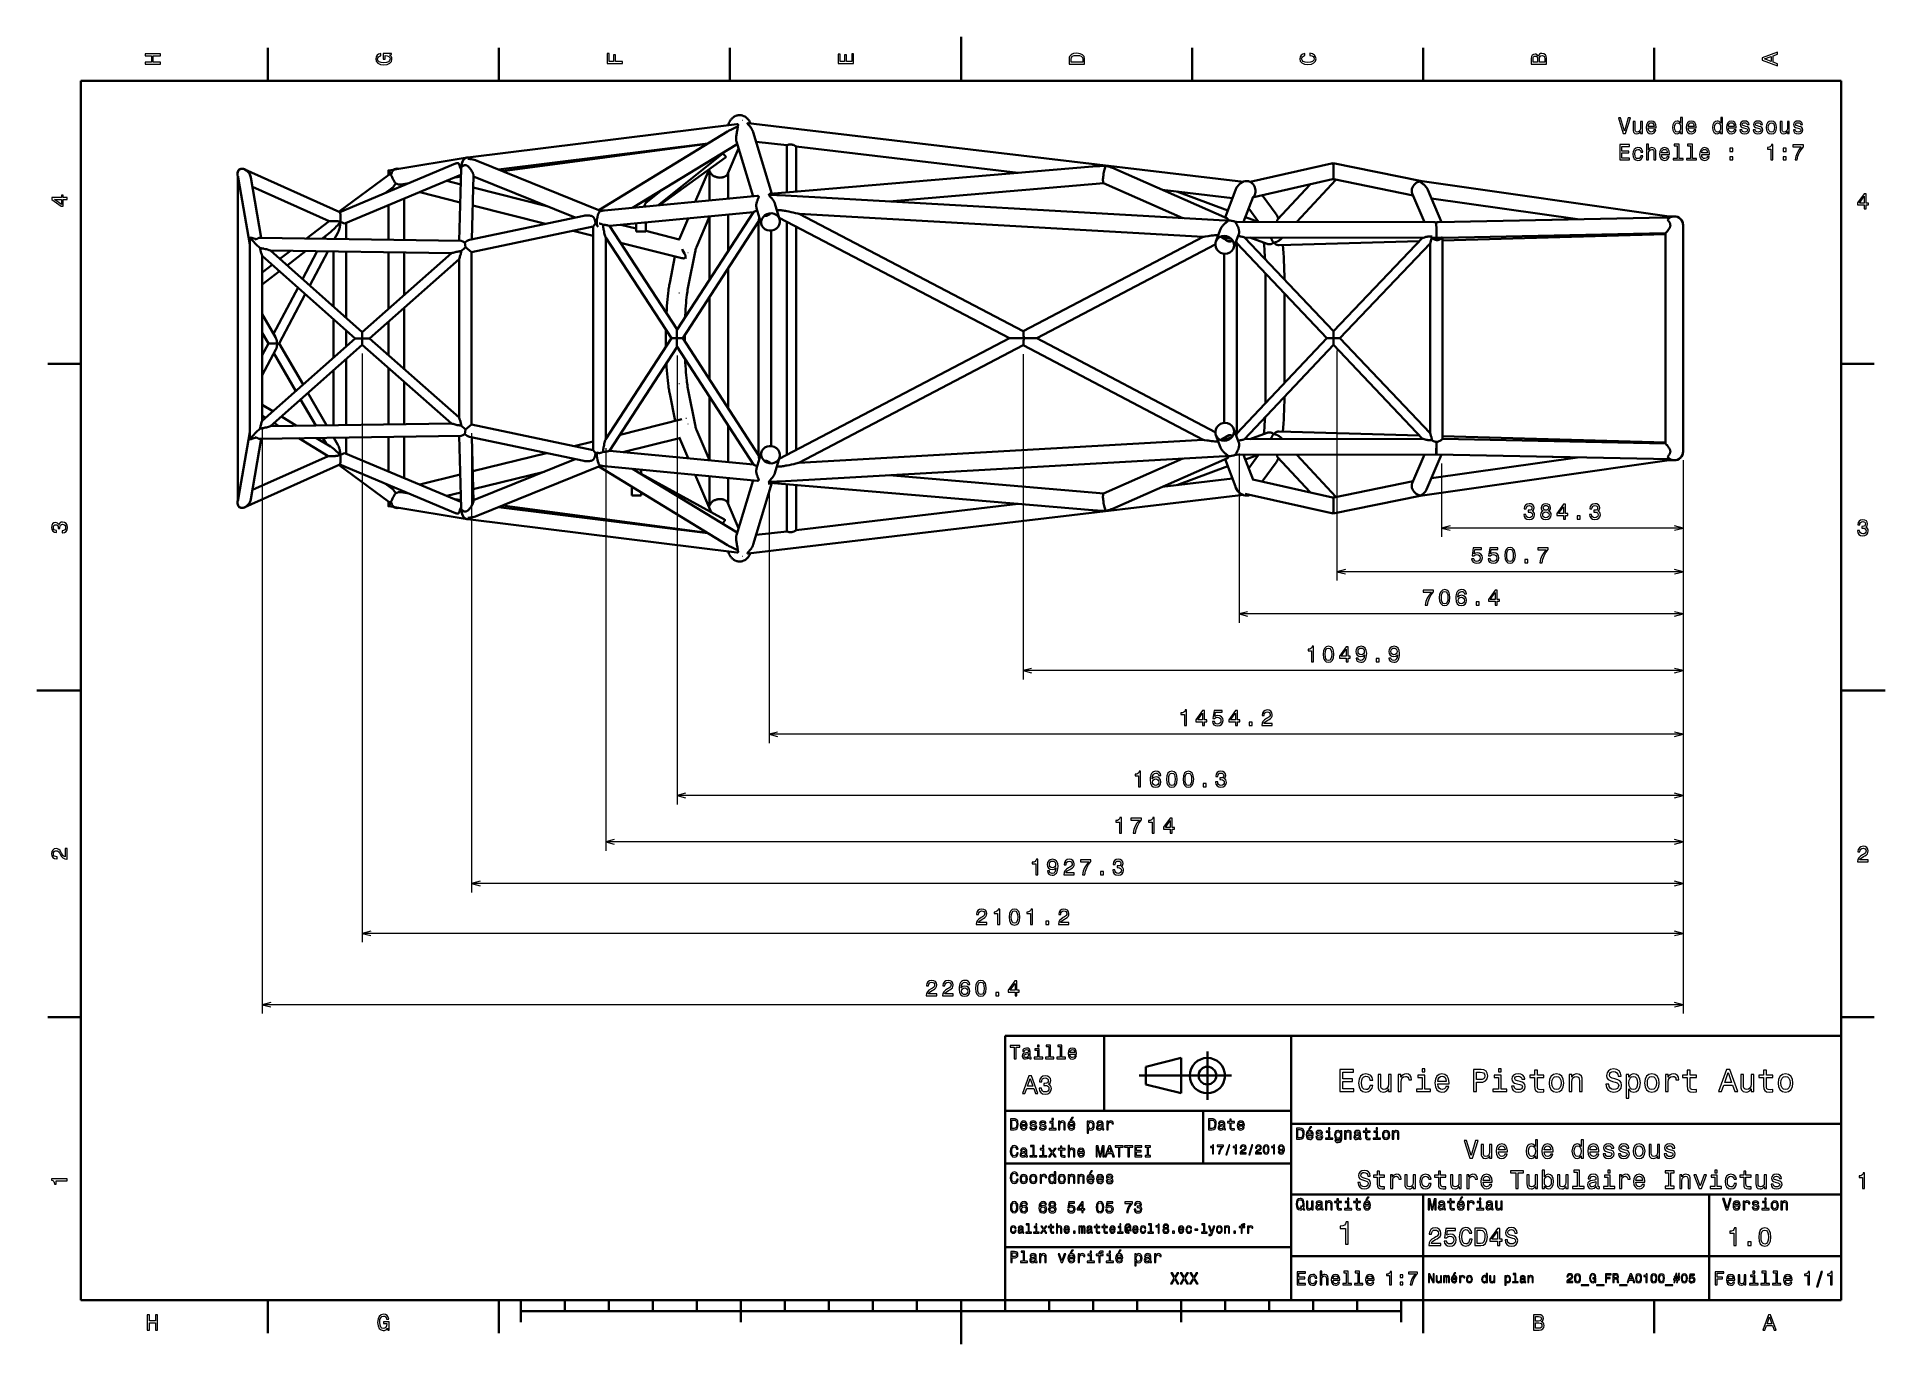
# Model space of a CAD drawing. Extents: x 0 to 420, y 0 to 297.
import ezdxf

# ---------------------------------------------------------------- set-up
doc = ezdxf.new("R2010")
doc.units = 0

msp = doc.modelspace()

# ---------------------------------------------------------------- linework, layer by layer
at = {"color": 7, "lineweight": 35, "ltscale": 0.1875}
for p, q in [((52.5, 287), (52.5, 294.5)), ((105, 287), (105, 294.5)), ((157.5, 287), (157.5, 294.5)), ((262.5, 287), (262.5, 294.5)), ((315, 287), (315, 294.5)), ((367.5, 287), (367.5, 294.5)), ((10, 222.699997), (2.5, 222.699997)), ((410, 222.699997), (417.5, 222.699997)), ((10, 74.300003), (2.5, 74.300003)), ((410, 74.300003), (417.5, 74.300003)), ((52.5, 10), (52.5, 2.5)), ((105, 10), (105, 2.5)), ((315, 10), (315, 2.5)), ((367.5, 10), (367.5, 2.5))]:
    msp.add_line(p, q, dxfattribs=at)
at = {"color": 7, "lineweight": 35, "ltscale": 0.25}
for p, q in [((210, 287), (210, 297)), ((10, 148.5), (0, 148.5)), ((410, 148.5), (420, 148.5)), ((315, 10), (315, 20)), ((210, 10), (210, 0))]:
    msp.add_line(p, q, dxfattribs=at)
at = {"color": 7, "lineweight": 35}
for p, q in [((410, 287), (10, 287)), ((10, 287), (10, 10)), ((410, 10), (410, 287)), ((274.223572, 264.118317), (161.660446, 277.443146)), ((159.07869, 277.192841), (97.938202, 269.618469)), ((156.941086, 275.497986), (127.662514, 257.656036)), ((152.474213, 272.775909), (104.88327, 266.880127)), ((152.324432, 272.684662), (105.783173, 266.515747)), ((159.132095, 272.650848), (135.37674, 258.174683)), ((223.017578, 266.151978), (172.56131, 272.124786)), ((45.681927, 265.277252), (45.681927, 191.764572)), ((68.84996, 257.217529), (47.207001, 266.899902)), ((68.84996, 257.217529), (47.207001, 266.899902)), ((68.843681, 257.220337), (95.154282, 268.232269)), ((70.15123, 254.670303), (96.351929, 265.63623)), ((99.201927, 265.327576), (122.327606, 255.963211)), ((100.212349, 268.771545), (127.69416, 257.643219)), ((239.877502, 267.589417), (166.581589, 261.340302)), ((244.930511, 267.057678), (270.52948, 255.741867)), ((294.570404, 268.347534), (314.338623, 264.281006)), ((163.7733, 260.871246), (128.987778, 257.567963)), ((270.022858, 255.308182), (168.775452, 261.04895)), ((242.4245, 263.792053), (193.684967, 259.636597)), ((314.284546, 264.288727), (371.471039, 256.130219)), ((98.274734, 250.884827), (124.258881, 256.370972)), ((162.829376, 257.194122), (130.127304, 254.088684)), ((162.831375, 257.197174), (145.480927, 230.505692)), ((224.129929, 230.159317), (173.187561, 256.793488)), ((265.02597, 251.585083), (173.189957, 256.792236)), ((316.916687, 260.305634), (350.123016, 255.568253)), ((316.916687, 260.305634), (350.123169, 255.568222)), ((98.782494, 248.071899), (126.39621, 253.902084)), ((126.39621, 253.902084), (126.39621, 203.139755)), ((145.488937, 230.518036), (130.129791, 254.088913)), ((164.005493, 255.07164), (146.767532, 228.553192)), ((164.005493, 201.93631), (164.005493, 255.113113)), ((166.86264, 204.048981), (166.86264, 252.992859)), ((221.044586, 228.54834), (168.674316, 255.929062)), ((170.418869, 202.030426), (170.418869, 255.016968)), ((172.561737, 203.152863), (172.561737, 253.896622)), ((317.464905, 254.908035), (272.634521, 255.017548)), ((370.134247, 255.980576), (318.456238, 254.91568)), ((319.464142, 250.741272), (370.110474, 252.177673)), ((370.110474, 252.407898), (319.464203, 251.364258)), ((370.110474, 252.407898), (370.110474, 204.633942)), ((374.110474, 254.235199), (374.110474, 202.806641)), ((374.110474, 254.235199), (374.110474, 202.806641)), ((374.110474, 254.235199), (374.110474, 202.806641)), ((48.342781, 207.193665), (48.342781, 249.84877)), ((50.665882, 251.3647), (96.326103, 250.674622)), ((73.942513, 229.928909), (53.051029, 248.471191)), ((53.051029, 248.471191), (94.17868, 247.849594)), ((94.17868, 247.849594), (73.942513, 229.928909)), ((98.782494, 248.071899), (98.782494, 208.96994)), ((144.21167, 228.553116), (129.23642, 251.534866)), ((129.253342, 251.508881), (129.253342, 205.541626)), ((224.125015, 230.16188), (265.025421, 251.585678)), ((227.201614, 228.54805), (267.798187, 249.812698)), ((272.681915, 250.172546), (272.681915, 206.880081)), ((272.681915, 250.172546), (293.16925, 228.576355)), ((314.860992, 251.342957), (274.43158, 251.441727)), ((274.43158, 251.441727), (294.646271, 230.132935)), ((282.310638, 249.687546), (314.143646, 250.590378)), ((314.860992, 251.342957), (294.646271, 230.132935)), ((316.607056, 250.069031), (296.122955, 228.576355)), ((316.607056, 250.069031), (316.607056, 206.983582)), ((319.464203, 251.364258), (319.464203, 205.677582)), ((72.32663, 228.49794), (51.199921, 247.248993)), ((51.199921, 209.78862), (51.199921, 247.248993)), ((95.925346, 246.534073), (75.558846, 228.497971)), ((95.925346, 246.534073), (95.925346, 210.503403)), ((157.115875, 244.472992), (157.115875, 212.599365)), ((269.824768, 247.729111), (269.824768, 209.312729)), ((72.32663, 228.49794), (51.199921, 209.78862)), ((73.942528, 227.066605), (53.056854, 208.57074)), ((73.942528, 227.066605), (94.173096, 209.192154)), ((75.558846, 228.497971), (95.925346, 210.503403)), ((144.21167, 228.553116), (129.23642, 205.515564)), ((146.767532, 228.553192), (164.005493, 201.977875)), ((168.675674, 201.117294), (221.044571, 228.54834)), ((173.172775, 200.247513), (224.129776, 226.939011)), ((265.037018, 205.456818), (224.124863, 226.936432)), ((267.798279, 207.2341), (227.20163, 228.54805)), ((293.16925, 228.576355), (272.681915, 206.880081)), ((294.646271, 227.019394), (274.420471, 205.600098)), ((294.646271, 227.019394), (314.87207, 205.698914)), ((296.122955, 228.576355), (316.607056, 206.983582)), ((145.489059, 226.586456), (130.126587, 202.953232)), ((145.481049, 226.598816), (162.835251, 199.844299)), ((50.665882, 205.677139), (96.326103, 206.367218)), ((53.056854, 208.57074), (94.173096, 209.192154)), ((124.258881, 200.670883), (98.274734, 206.157013)), ((126.39621, 203.139755), (98.782494, 208.96994)), ((282.310699, 207.354294), (314.158569, 206.45105)), ((319.464142, 206.300568), (370.110474, 204.864166)), ((70.15123, 202.371536), (96.351929, 191.405609)), ((162.833252, 199.847366), (130.1241, 202.953461)), ((270.022858, 201.733658), (168.775452, 195.992889)), ((265.037598, 205.457413), (173.175171, 200.248779)), ((317.99884, 202.135117), (272.634521, 202.024292)), ((314.87207, 205.698914), (274.420471, 205.600098)), ((371.173187, 201.039856), (318.039978, 202.134735)), ((370.110474, 204.633942), (319.464203, 205.677582)), ((68.84996, 199.824326), (47.207001, 190.141937)), ((68.843681, 199.821503), (95.154282, 188.809586)), ((99.201927, 191.714279), (122.327606, 201.078629)), ((100.212349, 188.270309), (127.69416, 199.398605)), ((156.941086, 181.543869), (127.662514, 199.385788)), ((163.7733, 196.170593), (128.987778, 199.473877)), ((159.132095, 184.391006), (135.376724, 198.867172)), ((156.281265, 187.365524), (137.302933, 197.717529)), ((242.4245, 193.249786), (193.684845, 197.405258)), ((244.930481, 189.984161), (270.52948, 201.299973)), ((314.338623, 192.760818), (371.471039, 200.911621)), ((316.916687, 196.736206), (350.124542, 201.473816)), ((239.877472, 189.452423), (166.581589, 195.701538)), ((274.562378, 193.212708), (294.569427, 188.694321)), ((152.474167, 184.26593), (104.883247, 190.161713)), ((152.324448, 184.357162), (105.783081, 190.526108)), ((274.22226, 192.92337), (161.660446, 179.598709)), ((223.017639, 190.889877), (172.56131, 184.917038)), ((314.34021, 192.761154), (294.570404, 188.694305)), ((159.07869, 179.849014), (97.938202, 187.42337)), ((220, 10), (220, 70)), ((220, 70), (410, 70)), ((285, 10), (285, 70)), ((410, 70), (410, 10)), ((250.5, 61), (271.5, 61)), ((220, 53), (285, 53)), ((285, 50), (410, 50)), ((220, 41), (285, 41)), ((285, 34), (410, 34)), ((380, 10), (380, 34)), ((220, 22), (285, 22)), ((285, 20), (410, 20)), ((10, 10), (410, 10)), ((220, 10), (410, 10)), ((110, 7.5), (310, 7.5))]:
    msp.add_line(p, q, dxfattribs=at)
at = {"color": 7, "lineweight": 35, "ltscale": 0.012198}
msp.add_line((157.242325, 277.390106), (157.050262, 276.941559), dxfattribs=at)
at = {"color": 7, "lineweight": 35, "ltscale": 0.000334}
for p, q in [((157.242325, 277.390106), (157.237106, 277.377808)), ((145.925888, 250.961548), (145.92067, 250.949249)), ((145.925888, 206.080292), (145.92067, 206.09259)), ((157.242325, 179.651718), (157.237106, 179.664017))]:
    msp.add_line(p, q, dxfattribs=at)
at = {"color": 7, "lineweight": 35, "ltscale": 0.325258}
msp.add_line((162.729614, 260.772156), (158.958527, 273.223969), dxfattribs=at)
at = {"color": 7, "lineweight": 35, "ltscale": 0.365166}
msp.add_line((167.024078, 261.377991), (162.790298, 275.357605), dxfattribs=at)
at = {"color": 7, "lineweight": 35, "ltscale": 0.175629}
for p, q in [((170.418869, 272.378418), (163.442429, 273.204254)), ((170.418869, 184.663422), (163.442429, 183.837585))]:
    msp.add_line(p, q, dxfattribs=at)
at = {"color": 7, "lineweight": 35, "ltscale": 0.415535}
for p, q in [((97.765434, 269.604828), (81.368568, 266.881897)), ((81.368568, 190.159927), (97.765434, 187.436996))]:
    msp.add_line(p, q, dxfattribs=at)
at = {"color": 7, "lineweight": 35, "ltscale": 0.49826}
msp.add_line((141.078491, 258.716156), (156.6595, 271.144073), dxfattribs=at)
at = {"color": 7, "lineweight": 35, "ltscale": 0.463282}
msp.add_line((141.458237, 258.752197), (156.481445, 269.601715), dxfattribs=at)
at = {"color": 7, "lineweight": 35, "ltscale": 0.153673}
msp.add_line((159.439896, 271.63446), (157.020309, 265.983765), dxfattribs=at)
at = {"color": 7, "lineweight": 35, "ltscale": 0.267776}
msp.add_line((170.418869, 261.66748), (170.418869, 272.37851), dxfattribs=at)
at = {"color": 7, "lineweight": 35, "ltscale": 0.25687}
msp.add_line((172.561737, 261.850189), (172.561737, 272.124969), dxfattribs=at)
at = {"color": 7, "lineweight": 35, "ltscale": 0.01028}
for p, q in [((45.681927, 265.255676), (45.612068, 265.660889)), ((45.612068, 265.660889), (45.681927, 265.255676))]:
    msp.add_line(p, q, dxfattribs=at)
at = {"color": 7, "lineweight": 35, "ltscale": 0.348451}
for p, q in [((50.977753, 251.359985), (48.608929, 265.095245)), ((48.608929, 265.095245), (50.977753, 251.359985)), ((50.977753, 205.681854), (48.608929, 191.946594))]:
    msp.add_line(p, q, dxfattribs=at)
at = {"color": 7, "lineweight": 35, "ltscale": 0.35208}
for p, q in [((79.981941, 265.666748), (68.647537, 257.308075)), ((79.981941, 191.375092), (68.647537, 199.733765))]:
    msp.add_line(p, q, dxfattribs=at)
at = {"color": 7, "lineweight": 35, "ltscale": 0.027377}
for p, q in [((79.858353, 265.575623), (79.858353, 266.670715)), ((79.858353, 191.466217), (79.858353, 190.371124))]:
    msp.add_line(p, q, dxfattribs=at)
at = {"color": 7, "lineweight": 35, "ltscale": 0.038099}
for p, q in [((81.380409, 266.883881), (79.869667, 266.683624)), ((81.380409, 190.157959), (79.869667, 190.358215))]:
    msp.add_line(p, q, dxfattribs=at)
at = {"color": 7, "lineweight": 35, "ltscale": 0.002993}
msp.add_line((82.247856, 267.027924), (82.131752, 267.057129), dxfattribs=at)
at = {"color": 7, "lineweight": 35, "ltscale": 0.032436}
msp.add_line((96.342239, 265.264374), (95.056068, 265.093872), dxfattribs=at)
at = {"color": 7, "lineweight": 35, "ltscale": 0.409298}
for p, q in [((96.388657, 267.046509), (95.962616, 250.680115)), ((96.388657, 189.995346), (95.962616, 206.361725))]:
    msp.add_line(p, q, dxfattribs=at)
at = {"color": 7, "lineweight": 35, "ltscale": 0.363526}
for p, q in [((99.207489, 265.537994), (98.829086, 251.001877)), ((99.207489, 191.50386), (98.829086, 206.039978))]:
    msp.add_line(p, q, dxfattribs=at)
at = {"color": 7, "lineweight": 35, "ltscale": 0.200864}
msp.add_line((152.755142, 266.910675), (149.592545, 259.524719), dxfattribs=at)
at = {"color": 7, "lineweight": 35, "ltscale": 0.161711}
msp.add_line((152.83017, 266.300568), (152.83017, 259.832123), dxfattribs=at)
at = {"color": 7, "lineweight": 35, "ltscale": 2.1e-05}
for p, q in [((157.020309, 265.983765), (157.020645, 265.984528)), ((273.091217, 205.000153), (273.091522, 204.999359))]:
    msp.add_line(p, q, dxfattribs=at)
at = {"color": 7, "lineweight": 35, "ltscale": 0.149196}
msp.add_line((157.115875, 266.20694), (157.115875, 260.239105), dxfattribs=at)
at = {"color": 7, "lineweight": 35, "ltscale": 0.473475}
msp.add_line((275.720367, 264.090637), (294.194092, 268.262756), dxfattribs=at)
at = {"color": 7, "lineweight": 35, "ltscale": 0.458697}
msp.add_line((276.547333, 260.616028), (294.444489, 264.657928), dxfattribs=at)
at = {"color": 7, "lineweight": 35, "ltscale": 0.00962}
msp.add_line((294.194092, 268.262756), (294.569427, 268.347534), dxfattribs=at)
at = {"color": 7, "lineweight": 35, "ltscale": 2.4e-05}
msp.add_line((294.569427, 268.347534), (294.570404, 268.347534), dxfattribs=at)
at = {"color": 7, "lineweight": 35, "ltscale": 0.46023}
for p, q in [((294.724396, 264.669647), (312.756042, 260.960358)), ((312.756042, 196.081482), (294.724396, 192.372192))]:
    msp.add_line(p, q, dxfattribs=at)
at = {"color": 7, "lineweight": 35, "ltscale": 0.374489}
for p, q in [((48.342781, 249.827194), (45.796951, 264.588837)), ((45.796951, 264.588837), (48.342781, 249.827194)), ((48.342781, 207.214645), (45.796951, 192.453003))]:
    msp.add_line(p, q, dxfattribs=at)
at = {"color": 7, "lineweight": 35, "ltscale": 0.477998}
msp.add_line((66.426834, 255.171524), (48.973812, 262.979462), dxfattribs=at)
msp.add_line((66.426834, 255.171524), (48.973812, 262.979462), dxfattribs=at)
at = {"color": 7, "lineweight": 35, "ltscale": 0.043458}
msp.add_line((80.64537, 262.605957), (79.246323, 261.574219), dxfattribs=at)
at = {"color": 7, "lineweight": 35, "ltscale": 0.00488}
msp.add_line((79.858353, 262.025574), (79.858353, 261.830383), dxfattribs=at)
at = {"color": 7, "lineweight": 35, "ltscale": 0.04628}
msp.add_line((82.707504, 263.483917), (84.533691, 263.78717), dxfattribs=at)
at = {"color": 7, "lineweight": 35, "ltscale": 0.020364}
msp.add_line((84.225937, 263.658386), (83.418457, 263.551361), dxfattribs=at)
at = {"color": 7, "lineweight": 35, "ltscale": 0.005692}
msp.add_line((83.429779, 263.552856), (83.429779, 263.325165), dxfattribs=at)
at = {"color": 7, "lineweight": 35, "ltscale": 0.237411}
msp.add_line((96.189507, 259.39798), (86.979736, 261.713654), dxfattribs=at)
at = {"color": 7, "lineweight": 35, "ltscale": 0.081465}
for p, q in [((96.296181, 263.495667), (93.135941, 264.290253)), ((273.09137, 204.999725), (271.928009, 208.043564))]:
    msp.add_line(p, q, dxfattribs=at)
at = {"color": 7, "lineweight": 35, "ltscale": 0.432061}
msp.add_line((115.896454, 258.567413), (99.135696, 262.781708), dxfattribs=at)
at = {"color": 7, "lineweight": 35, "ltscale": 0.120042}
msp.add_line((138.345062, 259.276886), (142.098877, 262.271057), dxfattribs=at)
at = {"color": 7, "lineweight": 35, "ltscale": 0.491227}
for p, q in [((242.408569, 263.799103), (260.380096, 255.854935)), ((242.408569, 193.242737), (260.380127, 201.18692))]:
    msp.add_line(p, q, dxfattribs=at)
at = {"color": 7, "lineweight": 35, "ltscale": 0.40155}
msp.add_line((271.693817, 260.389832), (255.743195, 262.278015), dxfattribs=at)
at = {"color": 7, "lineweight": 35, "ltscale": 0.307952}
msp.add_line((270.620483, 257.581696), (259.077881, 261.88327), dxfattribs=at)
at = {"color": 7, "lineweight": 35, "ltscale": 0.166169}
for p, q in [((270.005829, 255.973343), (272.378815, 262.182068)), ((272.378815, 194.859772), (270.005829, 201.068497))]:
    msp.add_line(p, q, dxfattribs=at)
at = {"color": 7, "lineweight": 35, "ltscale": 0.150908}
msp.add_line((274.227112, 255.013657), (276.382172, 260.652161), dxfattribs=at)
at = {"color": 7, "lineweight": 35, "ltscale": 0.133693}
msp.add_line((278.470093, 261.050293), (281.626587, 256.733521), dxfattribs=at)
at = {"color": 7, "lineweight": 35, "ltscale": 0.272533}
msp.add_line((281.9646, 255.511185), (289.369293, 263.51178), dxfattribs=at)
at = {"color": 7, "lineweight": 35, "ltscale": 0.326499}
msp.add_line((286.343079, 254.9841), (295.21402, 264.568939), dxfattribs=at)
at = {"color": 7, "lineweight": 35, "ltscale": 0.178092}
msp.add_line((315.33139, 254.913239), (312.540131, 261.467316), dxfattribs=at)
at = {"color": 7, "lineweight": 35, "ltscale": 0.000559}
msp.add_line((314.232819, 264.271118), (314.254211, 264.264648), dxfattribs=at)
msp.add_line((314.232819, 264.271118), (314.254211, 264.264648), dxfattribs=at)
at = {"color": 7, "lineweight": 35, "ltscale": 0.00045}
msp.add_line((314.249664, 264.26474), (314.232819, 264.271118), dxfattribs=at)
at = {"color": 7, "lineweight": 35, "ltscale": 0.000585}
msp.add_line((314.232819, 264.271118), (314.25589, 264.26712), dxfattribs=at)
at = {"color": 7, "lineweight": 35, "ltscale": 0.000112}
msp.add_line((314.249756, 264.264404), (314.254242, 264.264648), dxfattribs=at)
at = {"color": 7, "lineweight": 35, "ltscale": 7.3e-05}
msp.add_line((314.254242, 264.264648), (314.255859, 264.26709), dxfattribs=at)
at = {"color": 7, "lineweight": 35, "ltscale": 0.199911}
msp.add_line((319.205597, 254.931168), (316.072357, 262.288208), dxfattribs=at)
at = {"color": 7, "lineweight": 35, "ltscale": 0.195239}
msp.add_line((79.858353, 258.733093), (79.858353, 250.923538), dxfattribs=at)
at = {"color": 7, "lineweight": 35, "ltscale": 0.233958}
for p, q in [((83.429779, 260.227875), (83.429779, 250.869553)), ((83.429779, 206.172348), (83.429779, 196.814011))]:
    msp.add_line(p, q, dxfattribs=at)
at = {"color": 7, "lineweight": 35, "ltscale": 0.425754}
msp.add_line((115.545097, 254.531265), (99.029022, 258.684021), dxfattribs=at)
at = {"color": 7, "lineweight": 35, "ltscale": 0.010616}
msp.add_line((136.202194, 258.253082), (136.202194, 258.677734), dxfattribs=at)
at = {"color": 7, "lineweight": 35, "ltscale": 0.017812}
msp.add_line((138.345062, 259.271088), (138.345062, 259.983551), dxfattribs=at)
at = {"color": 7, "lineweight": 35, "ltscale": 0.360822}
msp.add_line((152.83017, 256.244629), (152.83017, 241.811737), dxfattribs=at)
at = {"color": 7, "lineweight": 35, "ltscale": 0.206171}
msp.add_line((157.115875, 256.651611), (157.115875, 248.40477), dxfattribs=at)
at = {"color": 7, "lineweight": 35, "ltscale": 0.097507}
for p, q in [((164.675293, 254.347672), (163.544785, 258.080536)), ((164.675293, 202.694168), (163.544785, 198.961304))]:
    msp.add_line(p, q, dxfattribs=at)
at = {"color": 7, "lineweight": 35, "ltscale": 0.092267}
msp.add_line((168.777023, 255.589905), (167.707275, 259.122162), dxfattribs=at)
at = {"color": 7, "lineweight": 35, "ltscale": 0.093375}
msp.add_line((275.376312, 258.020477), (277.580902, 255.005508), dxfattribs=at)
at = {"color": 7, "lineweight": 35, "ltscale": 0.027073}
msp.add_line((370.95874, 256.203339), (372.041229, 256.234039), dxfattribs=at)
at = {"color": 7, "lineweight": 35, "ltscale": 0.162863}
msp.add_line((61.259876, 251.204605), (66.426414, 255.172699), dxfattribs=at)
at = {"color": 7, "lineweight": 35, "ltscale": 0.062058}
msp.add_line((64.709969, 251.152466), (66.678642, 252.664474), dxfattribs=at)
at = {"color": 7, "lineweight": 35, "ltscale": 0.039559}
msp.add_line((67.622704, 251.108444), (68.363808, 252.506531), dxfattribs=at)
at = {"color": 7, "lineweight": 35, "ltscale": 0.091108}
msp.add_line((70.253349, 251.068695), (70.253349, 254.713028), dxfattribs=at)
at = {"color": 7, "lineweight": 35, "ltscale": 0.116987}
msp.add_line((126.396118, 251.802917), (121.85791, 252.944), dxfattribs=at)
at = {"color": 7, "lineweight": 35, "ltscale": 0.021839}
for p, q in [((126.946411, 254.580597), (126.39621, 253.902084)), ((126.946411, 202.461243), (126.39621, 203.139755))]:
    msp.add_line(p, q, dxfattribs=at)
at = {"color": 7, "lineweight": 35, "ltscale": 0.000879}
msp.add_line((128.665863, 254.317261), (128.700974, 254.319092), dxfattribs=at)
at = {"color": 7, "lineweight": 35, "ltscale": 0.089586}
msp.add_line((136.202148, 253.461823), (132.726898, 254.335632), dxfattribs=at)
at = {"color": 7, "lineweight": 35, "ltscale": 0.047488}
msp.add_line((136.202194, 252.766068), (136.202194, 254.665588), dxfattribs=at)
at = {"color": 7, "lineweight": 35, "ltscale": 0.053572}
for p, q in [((138.345062, 252.766068), (136.202194, 252.766068)), ((135.160065, 192.795776), (137.302933, 192.795776))]:
    msp.add_line(p, q, dxfattribs=at)
at = {"color": 7, "lineweight": 35, "ltscale": 0.195973}
msp.add_line((145.947296, 251.011536), (138.344986, 252.923035), dxfattribs=at)
at = {"color": 7, "lineweight": 35, "ltscale": 0.052575}
msp.add_line((138.345062, 252.766068), (138.345062, 254.86908), dxfattribs=at)
at = {"color": 7, "lineweight": 35, "ltscale": 0.131181}
msp.add_line((147.991318, 255.785172), (145.925888, 250.961548), dxfattribs=at)
at = {"color": 7, "lineweight": 35, "ltscale": 0.188284}
msp.add_line((152.830154, 256.197968), (149.865631, 249.274612), dxfattribs=at)
at = {"color": 7, "lineweight": 35, "ltscale": 0.074}
msp.add_line((268.981506, 253.293289), (267.924744, 250.528351), dxfattribs=at)
at = {"color": 7, "lineweight": 35, "ltscale": 1.3e-05}
msp.add_line((268.981323, 253.292801), (268.981506, 253.293289), dxfattribs=at)
at = {"color": 7, "lineweight": 35, "ltscale": 0.081463}
msp.add_line((273.091339, 252.042053), (271.928009, 248.998291), dxfattribs=at)
at = {"color": 7, "lineweight": 35, "ltscale": 0.077276}
msp.add_line((277.532959, 255.00563), (274.636536, 256.085052), dxfattribs=at)
at = {"color": 7, "lineweight": 35, "ltscale": 0.042911}
for q in [(318.02005, 254.83728), (318.02005, 254.837265)]:
    msp.add_line((318.035614, 253.120911), q, dxfattribs=at)
at = {"color": 7, "lineweight": 35, "ltscale": 0.044646}
msp.add_line((318.051849, 251.335159), (318.035614, 253.120911), dxfattribs=at)
msp.add_line((318.051849, 251.335159), (318.035614, 253.120911), dxfattribs=at)
at = {"color": 7, "lineweight": 35, "ltscale": 0.135933}
msp.add_line((344.42981, 255.450943), (349.86496, 255.605087), dxfattribs=at)
at = {"color": 7, "lineweight": 35, "ltscale": 0.000304}
for p, q in [((374.110474, 254.235199), (374.110443, 254.223022)), ((374.110474, 202.806641), (374.110443, 202.818817))]:
    msp.add_line(p, q, dxfattribs=at)
at = {"color": 7, "lineweight": 35, "ltscale": 0.050893}
for p, q in [((48.342781, 251.399811), (49.771351, 249.949493)), ((48.342781, 251.399811), (49.771351, 249.949493)), ((49.771351, 207.092346), (48.342781, 205.642029)), ((48.342781, 205.642029), (49.771351, 207.092346))]:
    msp.add_line(p, q, dxfattribs=at)
at = {"color": 7, "lineweight": 35, "ltscale": 0.007918}
for p, q in [((48.342781, 251.399811), (48.659466, 251.395035)), ((48.342781, 205.642029), (48.659466, 205.646805))]:
    msp.add_line(p, q, dxfattribs=at)
at = {"color": 7, "lineweight": 35, "ltscale": 0.022446}
msp.add_line((48.342781, 250.501968), (48.342781, 251.399811), dxfattribs=at)
at = {"color": 7, "lineweight": 35, "ltscale": 9.5e-05}
msp.add_line((48.342781, 250.503983), (48.342781, 250.507767), dxfattribs=at)
at = {"color": 7, "lineweight": 35, "ltscale": 9e-05}
msp.add_line((48.342781, 250.503983), (48.342781, 250.507599), dxfattribs=at)
at = {"color": 7, "lineweight": 35, "ltscale": 1.7e-05}
msp.add_line((48.342781, 249.848648), (48.342781, 249.847977), dxfattribs=at)
at = {"color": 7, "lineweight": 35, "ltscale": 1.6e-05}
for p, q in [((48.342781, 249.848633), (48.342781, 249.847977)), ((48.342781, 207.193192), (48.342781, 207.193848)), ((268.981079, 203.749649), (268.981323, 203.749039))]:
    msp.add_line(p, q, dxfattribs=at)
at = {"color": 7, "lineweight": 35, "ltscale": 0.033816}
msp.add_line((49.771351, 249.949493), (50.72057, 248.985825), dxfattribs=at)
msp.add_line((49.771351, 249.949493), (50.72057, 248.985825), dxfattribs=at)
at = {"color": 7, "lineweight": 35, "ltscale": 0.075751}
msp.add_line((55.208153, 246.556625), (57.611229, 248.402283), dxfattribs=at)
at = {"color": 7, "lineweight": 35, "ltscale": 0.133061}
msp.add_line((56.840164, 245.108139), (61.061283, 248.350143), dxfattribs=at)
at = {"color": 7, "lineweight": 35, "ltscale": 0.179006}
msp.add_line((60.360428, 241.983719), (63.713978, 248.310059), dxfattribs=at)
at = {"color": 7, "lineweight": 35, "ltscale": 0.219397}
msp.add_line((62.009735, 240.519867), (66.120018, 248.273697), dxfattribs=at)
at = {"color": 7, "lineweight": 35, "ltscale": 0.018938}
msp.add_line((65.21666, 251.144806), (65.571434, 251.814117), dxfattribs=at)
at = {"color": 7, "lineweight": 35, "ltscale": 0.312883}
msp.add_line((67.39621, 235.73909), (67.39621, 248.25441), dxfattribs=at)
at = {"color": 7, "lineweight": 35, "ltscale": 0.3752}
msp.add_line((70.253349, 233.203232), (70.253349, 248.211227), dxfattribs=at)
at = {"color": 7, "lineweight": 35, "ltscale": 0.322454}
msp.add_line((79.858353, 248.066071), (79.858353, 235.167908), dxfattribs=at)
at = {"color": 7, "lineweight": 35, "ltscale": 0.242035}
msp.add_line((83.429779, 248.012085), (83.429779, 238.330688), dxfattribs=at)
at = {"color": 7, "lineweight": 35, "ltscale": 0.029005}
msp.add_line((97.232948, 249.111191), (96.406395, 248.297028), dxfattribs=at)
at = {"color": 7, "lineweight": 35, "ltscale": 0.000609}
msp.add_line((97.237968, 249.087372), (97.232948, 249.111191), dxfattribs=at)
at = {"color": 7, "lineweight": 35, "ltscale": 0.004602}
msp.add_line((97.35392, 249.230347), (97.237968, 249.087372), dxfattribs=at)
at = {"color": 7, "lineweight": 35, "ltscale": 0.02626}
for p, q in [((97.252739, 250.275864), (97.35392, 249.230347)), ((97.252739, 206.765976), (97.35392, 207.811493)), ((97.35392, 207.811493), (97.252739, 206.765976))]:
    msp.add_line(p, q, dxfattribs=at)
at = {"color": 7, "lineweight": 35, "ltscale": 0.045981}
for p, q in [((97.35392, 249.230347), (98.782494, 248.071899)), ((97.35392, 207.811493), (98.782494, 208.96994))]:
    msp.add_line(p, q, dxfattribs=at)
at = {"color": 7, "lineweight": 35, "ltscale": 0.008526}
msp.add_line((129.584015, 251.001358), (129.253265, 251.084534), dxfattribs=at)
at = {"color": 7, "lineweight": 35, "ltscale": 0.357857}
msp.add_line((146.524994, 246.741791), (132.642822, 250.232269), dxfattribs=at)
at = {"color": 7, "lineweight": 35, "ltscale": 0.200293}
msp.add_line((149.565964, 248.14856), (147.9991, 240.291565), dxfattribs=at)
at = {"color": 7, "lineweight": 35, "ltscale": 0.000515}
for p, q in [((270.040802, 251.300964), (270.020233, 251.30191)), ((270.040802, 205.740875), (270.020233, 205.739929))]:
    msp.add_line(p, q, dxfattribs=at)
at = {"color": 7, "lineweight": 35, "ltscale": 0.10409}
msp.add_line((279.550995, 249.984833), (275.649506, 251.438797), dxfattribs=at)
at = {"color": 7, "lineweight": 35, "ltscale": 0.00511}
msp.add_line((282.906281, 251.270721), (283.045105, 251.420731), dxfattribs=at)
at = {"color": 7, "lineweight": 35, "ltscale": 0.022043}
msp.add_line((318.051849, 251.335159), (317.170135, 251.337311), dxfattribs=at)
at = {"color": 7, "lineweight": 35, "ltscale": 0.026238}
msp.add_line((319.101166, 251.356781), (318.051849, 251.335159), dxfattribs=at)
at = {"color": 7, "lineweight": 35, "ltscale": 0.071797}
msp.add_line((51.199921, 243.478149), (53.477543, 245.227478), dxfattribs=at)
at = {"color": 7, "lineweight": 35, "ltscale": 0.123242}
msp.add_line((51.199921, 240.776215), (55.109554, 243.778976), dxfattribs=at)
at = {"color": 7, "lineweight": 35, "ltscale": 0.152889}
msp.add_line((144.992172, 247.127197), (143.796143, 241.12973), dxfattribs=at)
at = {"color": 7, "lineweight": 35, "ltscale": 0.295989}
msp.add_line((53.782406, 229.57457), (59.327572, 240.035294), dxfattribs=at)
at = {"color": 7, "lineweight": 35, "ltscale": 0.321429}
for p, q in [((279.208221, 241.378067), (279.208221, 228.52092)), ((279.208221, 228.52092), (279.208221, 215.663773))]:
    msp.add_line(p, q, dxfattribs=at)
at = {"color": 7, "lineweight": 35, "ltscale": 0.316536}
msp.add_line((55.04681, 227.384567), (60.976917, 238.571426), dxfattribs=at)
at = {"color": 7, "lineweight": 35, "ltscale": 0.348116}
msp.add_line((83.429779, 235.468353), (83.429779, 221.543716), dxfattribs=at)
at = {"color": 7, "lineweight": 35, "ltscale": 0.466835}
msp.add_line((152.83017, 237.879959), (152.83017, 219.206543), dxfattribs=at)
at = {"color": 7, "lineweight": 35, "ltscale": 0.25636}
msp.add_line((283.493927, 238.77533), (283.493927, 228.52092), dxfattribs=at)
at = {"color": 7, "lineweight": 35, "ltscale": 0.152329}
msp.add_line((54.24683, 228.770294), (51.199921, 234.046921), dxfattribs=at)
at = {"color": 7, "lineweight": 35, "ltscale": 0.218555}
msp.add_line((67.39621, 224.131729), (67.39621, 232.873947), dxfattribs=at)
at = {"color": 7, "lineweight": 35, "ltscale": 0.190159}
msp.add_line((79.858353, 232.305573), (79.858353, 224.699203), dxfattribs=at)
at = {"color": 7, "lineweight": 35, "ltscale": 0.069904}
msp.add_line((52.598148, 227.340225), (51.199921, 229.761673), dxfattribs=at)
at = {"color": 7, "lineweight": 35, "ltscale": 0.074634}
msp.add_line((51.199921, 224.702774), (52.598114, 227.340469), dxfattribs=at)
at = {"color": 7, "lineweight": 35, "ltscale": 0.000467}
msp.add_line((53.832142, 227.34581), (53.813446, 227.345459), dxfattribs=at)
at = {"color": 7, "lineweight": 35, "ltscale": 0.271036}
msp.add_line((55.04681, 227.384811), (60.467567, 217.995865), dxfattribs=at)
at = {"color": 7, "lineweight": 35, "ltscale": 0.091904}
msp.add_line((70.253349, 226.661942), (70.253349, 230.338089), dxfattribs=at)
at = {"color": 7, "lineweight": 35, "ltscale": 0.040377}
msp.add_line((73.941704, 228.49704), (72.32663, 228.49794), dxfattribs=at)
at = {"color": 7, "lineweight": 35, "ltscale": 0.035797}
msp.add_line((73.941704, 228.49704), (73.942513, 229.928909), dxfattribs=at)
at = {"color": 7, "lineweight": 35, "ltscale": 0.040429}
msp.add_line((73.941704, 228.49704), (75.558846, 228.497971), dxfattribs=at)
at = {"color": 7, "lineweight": 35, "ltscale": 0.035761}
msp.add_line((73.941704, 228.49704), (73.942528, 227.066605), dxfattribs=at)
at = {"color": 7, "lineweight": 35, "ltscale": 0.029427}
msp.add_line((145.388748, 228.553818), (144.21167, 228.553116), dxfattribs=at)
at = {"color": 7, "lineweight": 35, "ltscale": 0.003877}
msp.add_line((145.388748, 228.553818), (145.388962, 228.708908), dxfattribs=at)
at = {"color": 7, "lineweight": 35, "ltscale": 0.002533}
msp.add_line((145.388748, 228.553818), (145.490067, 228.553772), dxfattribs=at)
at = {"color": 7, "lineweight": 35, "ltscale": 0.031937}
msp.add_line((145.490067, 228.553772), (146.767532, 228.553192), dxfattribs=at)
at = {"color": 7, "lineweight": 35, "ltscale": 0.077024}
msp.add_line((221.044586, 228.54834), (224.125534, 228.549469), dxfattribs=at)
at = {"color": 7, "lineweight": 35, "ltscale": 0.003072}
msp.add_line((224.248596, 228.549515), (224.125717, 228.549469), dxfattribs=at)
at = {"color": 7, "lineweight": 35, "ltscale": 0.001609}
msp.add_line((224.248596, 228.549515), (224.248474, 228.613861), dxfattribs=at)
at = {"color": 7, "lineweight": 35, "ltscale": 0.001612}
msp.add_line((224.248596, 228.549515), (224.248474, 228.485016), dxfattribs=at)
at = {"color": 7, "lineweight": 35, "ltscale": 0.073826}
msp.add_line((224.248596, 228.549515), (227.20163, 228.54805), dxfattribs=at)
at = {"color": 7, "lineweight": 35, "ltscale": 0.254767}
msp.add_line((283.493927, 228.52092), (283.493927, 218.330231), dxfattribs=at)
at = {"color": 7, "lineweight": 35, "ltscale": 0.036881}
msp.add_line((293.16925, 228.576355), (294.64447, 228.578064), dxfattribs=at)
at = {"color": 7, "lineweight": 35, "ltscale": 0.038872}
msp.add_line((294.646271, 230.132935), (294.64447, 228.578064), dxfattribs=at)
at = {"color": 7, "lineweight": 35, "ltscale": 0.036962}
msp.add_line((294.64447, 228.578064), (296.122955, 228.576355), dxfattribs=at)
at = {"color": 7, "lineweight": 35, "ltscale": 0.038967}
msp.add_line((294.64447, 228.578064), (294.646271, 227.019394), dxfattribs=at)
at = {"color": 7, "lineweight": 35, "ltscale": 0.165342}
msp.add_line((51.199921, 220.127518), (54.297474, 225.970978), dxfattribs=at)
at = {"color": 7, "lineweight": 35, "ltscale": 0.248389}
msp.add_line((53.862484, 225.150391), (58.830326, 216.545959), dxfattribs=at)
at = {"color": 7, "lineweight": 35, "ltscale": 0.374223}
msp.add_line((70.253349, 208.830673), (70.253349, 223.799606), dxfattribs=at)
at = {"color": 7, "lineweight": 13}
for p, q in [((73.942528, 225.066605), (73.942528, 91.315094)), ((145.490021, 224.598816), (145.490021, 122.618141)), ((224.125626, 224.936432), (224.125626, 151.015411)), ((295.437531, 225.742081), (295.437531, 173.499283)), ((51.199921, 207.78862), (51.199921, 75.109657)), ((98.782494, 206.96994), (98.782494, 102.623039)), ((129.253342, 203.541626), (129.253342, 112.099289)), ((273.201874, 202.352554), (273.201874, 163.893646)), ((374.110474, 200.806641), (374.110474, 163.893646)), ((374.110474, 200.806641), (374.110474, 173.499283)), ((374.110474, 200.806641), (374.110474, 151.015411)), ((374.110474, 200.806641), (374.110474, 136.54689)), ((374.110474, 200.806641), (374.110474, 122.618141)), ((374.110474, 200.806641), (374.110474, 112.099289)), ((374.110474, 200.806641), (374.110474, 102.623039)), ((374.110474, 200.806641), (374.110474, 91.315094)), ((374.110474, 200.806641), (374.110474, 75.109657)), ((166.366791, 193.274124), (166.366791, 136.54689)), ((374.110474, 175.499283), (295.437531, 175.499283)), ((374.110474, 165.893646), (273.201874, 165.893646)), ((374.110474, 153.015411), (224.125626, 153.015411)), ((374.110474, 138.546875), (166.366791, 138.546875)), ((374.110474, 124.618141), (145.490021, 124.618141)), ((374.110474, 114.099289), (129.253342, 114.099289)), ((374.110474, 104.623039), (98.782494, 104.623039)), ((374.110474, 93.315094), (73.942528, 93.315094)), ((374.110474, 77.109657), (51.199921, 77.109657))]:
    msp.add_line(p, q, dxfattribs=at)
at = {"color": 7, "lineweight": 35, "ltscale": 0.312048}
msp.add_line((67.39621, 208.787491), (67.39621, 221.269394), dxfattribs=at)
at = {"color": 7, "lineweight": 35, "ltscale": 0.321598}
msp.add_line((79.858353, 221.839752), (79.858353, 208.975845), dxfattribs=at)
at = {"color": 7, "lineweight": 35, "ltscale": 0.241361}
msp.add_line((83.429779, 218.684265), (83.429779, 209.029816), dxfattribs=at)
at = {"color": 7, "lineweight": 35, "ltscale": 0.171062}
msp.add_line((59.923798, 214.651993), (63.345081, 208.726257), dxfattribs=at)
at = {"color": 7, "lineweight": 35, "ltscale": 0.211846}
msp.add_line((61.561073, 216.101898), (65.798027, 208.763336), dxfattribs=at)
at = {"color": 7, "lineweight": 35, "ltscale": 0.157395}
msp.add_line((143.796143, 215.912109), (145.027435, 209.737869), dxfattribs=at)
at = {"color": 7, "lineweight": 35, "ltscale": 0.200297}
msp.add_line((147.9991, 216.750275), (149.565994, 208.893127), dxfattribs=at)
at = {"color": 7, "lineweight": 35, "ltscale": 0.361788}
msp.add_line((152.83017, 215.268845), (152.83017, 200.797318), dxfattribs=at)
at = {"color": 7, "lineweight": 35, "ltscale": 0.071609}
msp.add_line((53.641327, 211.950729), (51.199852, 213.448669), dxfattribs=at)
at = {"color": 7, "lineweight": 35, "ltscale": 0.02242}
msp.add_line((51.964325, 210.465591), (51.199921, 210.934601), dxfattribs=at)
at = {"color": 7, "lineweight": 35, "ltscale": 0.101279}
msp.add_line((59.003738, 208.660675), (55.550682, 210.779266), dxfattribs=at)
at = {"color": 7, "lineweight": 35, "ltscale": 0.361959}
msp.add_line((146.566254, 210.1203), (132.515335, 206.628235), dxfattribs=at)
at = {"color": 7, "lineweight": 35, "ltscale": 0.022445}
msp.add_line((48.342781, 205.642029), (48.342781, 206.53981), dxfattribs=at)
at = {"color": 7, "lineweight": 35, "ltscale": 9.2e-05}
for p, q in [((48.342781, 206.537857), (48.342781, 206.534164)), ((145.930038, 206.06131), (145.933548, 206.062378))]:
    msp.add_line(p, q, dxfattribs=at)
at = {"color": 7, "lineweight": 35, "ltscale": 0.033821}
for p, q in [((50.720707, 208.056152), (49.771351, 207.092346)), ((49.771351, 207.092346), (50.720707, 208.056152))]:
    msp.add_line(p, q, dxfattribs=at)
at = {"color": 7, "lineweight": 35, "ltscale": 0.033174}
msp.add_line((55.004715, 208.600204), (53.87368, 209.294144), dxfattribs=at)
at = {"color": 7, "lineweight": 35, "ltscale": 0.194013}
msp.add_line((66.164871, 201.753006), (59.550125, 205.811432), dxfattribs=at)
at = {"color": 7, "lineweight": 35, "ltscale": 0.092088}
msp.add_line((66.688797, 203.945587), (63.54911, 205.871902), dxfattribs=at)
at = {"color": 7, "lineweight": 35, "ltscale": 0.040226}
msp.add_line((64.980576, 205.893509), (65.785088, 204.500046), dxfattribs=at)
at = {"color": 7, "lineweight": 35, "ltscale": 0.04582}
msp.add_line((67.433525, 205.930573), (68.34996, 204.343323), dxfattribs=at)
at = {"color": 7, "lineweight": 35, "ltscale": 0.09111}
msp.add_line((70.253349, 202.328812), (70.253349, 205.973206), dxfattribs=at)
at = {"color": 7, "lineweight": 35, "ltscale": 0.19524}
msp.add_line((79.858353, 206.118378), (79.858353, 198.308777), dxfattribs=at)
at = {"color": 7, "lineweight": 35, "ltscale": 0.033255}
msp.add_line((96.406235, 208.744965), (97.35392, 207.811493), dxfattribs=at)
at = {"color": 7, "lineweight": 35, "ltscale": 0.005508}
msp.add_line((129.467087, 205.870651), (129.253265, 205.817505), dxfattribs=at)
at = {"color": 7, "lineweight": 35, "ltscale": 0.33137}
msp.add_line((146.019089, 205.862625), (133.155594, 202.665665), dxfattribs=at)
at = {"color": 7, "lineweight": 35, "ltscale": 0.000261}
msp.add_line((145.921616, 206.090317), (145.925705, 206.080704), dxfattribs=at)
at = {"color": 7, "lineweight": 35, "ltscale": 0.131175}
msp.add_line((145.925888, 206.080292), (147.991226, 201.256851), dxfattribs=at)
at = {"color": 7, "lineweight": 35, "ltscale": 0.000322}
msp.add_line((149.860519, 207.779053), (149.865631, 207.767227), dxfattribs=at)
at = {"color": 7, "lineweight": 35, "ltscale": 0.188285}
msp.add_line((149.865631, 207.767227), (152.83017, 200.843842), dxfattribs=at)
at = {"color": 7, "lineweight": 35, "ltscale": 0.206783}
msp.add_line((157.115875, 208.661667), (157.115875, 200.39035), dxfattribs=at)
at = {"color": 7, "lineweight": 35, "ltscale": 0.073988}
msp.add_line((268.981323, 203.748993), (267.924744, 206.513489), dxfattribs=at)
at = {"color": 7, "lineweight": 35, "ltscale": 0.104081}
msp.add_line((279.550934, 207.056976), (275.64978, 205.603149), dxfattribs=at)
at = {"color": 7, "lineweight": 35, "ltscale": 0.470821}
msp.add_line((66.164764, 201.753067), (48.973812, 194.062393), dxfattribs=at)
at = {"color": 7, "lineweight": 35, "ltscale": 0.431038}
msp.add_line((115.762856, 202.464737), (99.030365, 198.306213), dxfattribs=at)
at = {"color": 7, "lineweight": 35, "ltscale": 0.110268}
msp.add_line((126.396118, 205.107422), (122.115616, 204.043579), dxfattribs=at)
at = {"color": 7, "lineweight": 35, "ltscale": 0.150907}
msp.add_line((276.382172, 196.389694), (274.227112, 202.028183), dxfattribs=at)
at = {"color": 7, "lineweight": 35, "ltscale": 0.077285}
msp.add_line((277.533356, 202.036362), (274.636566, 200.956802), dxfattribs=at)
at = {"color": 7, "lineweight": 35, "ltscale": 0.093381}
msp.add_line((277.580994, 202.036469), (275.376251, 199.021301), dxfattribs=at)
at = {"color": 7, "lineweight": 35, "ltscale": 0.005106}
msp.add_line((283.045013, 205.621216), (282.906281, 205.771118), dxfattribs=at)
at = {"color": 7, "lineweight": 35, "ltscale": 0.326507}
msp.add_line((295.21402, 192.472916), (286.342865, 202.057968), dxfattribs=at)
at = {"color": 7, "lineweight": 35, "ltscale": 0.178105}
msp.add_line((312.540131, 195.574524), (315.331604, 202.129059), dxfattribs=at)
at = {"color": 7, "lineweight": 35, "ltscale": 0.215756}
msp.add_line((315.824249, 194.171036), (319.205811, 202.111176), dxfattribs=at)
at = {"color": 7, "lineweight": 35, "ltscale": 0.000662}
msp.add_line((317.044312, 205.401321), (317.048706, 205.375214), dxfattribs=at)
at = {"color": 7, "lineweight": 35, "ltscale": 0.06954}
msp.add_line((318.057709, 204.992264), (318.000397, 202.211243), dxfattribs=at)
at = {"color": 7, "lineweight": 35, "ltscale": 0.069577}
msp.add_line((318.03302, 204.99263), (318.039795, 202.209549), dxfattribs=at)
at = {"color": 7, "lineweight": 35, "ltscale": 0.000552}
msp.add_line((318.035614, 204.992584), (318.057709, 204.992355), dxfattribs=at)
at = {"color": 7, "lineweight": 35, "ltscale": 0.236623}
msp.add_line((96.190643, 197.600449), (87.005165, 195.317581), dxfattribs=at)
at = {"color": 7, "lineweight": 35, "ltscale": 0.415545}
msp.add_line((115.268066, 198.220078), (99.136986, 194.211029), dxfattribs=at)
at = {"color": 7, "lineweight": 35, "ltscale": 0.024772}
msp.add_line((137.302933, 198.68428), (137.302933, 197.69339), dxfattribs=at)
at = {"color": 7, "lineweight": 35, "ltscale": 0.230755}
msp.add_line((149.592484, 197.517303), (153.225693, 189.032242), dxfattribs=at)
at = {"color": 7, "lineweight": 35, "ltscale": 0.092278}
msp.add_line((168.777023, 201.451935), (167.707153, 197.919281), dxfattribs=at)
at = {"color": 7, "lineweight": 35, "ltscale": 0.30795}
msp.add_line((270.620514, 199.460144), (259.078003, 195.1586), dxfattribs=at)
at = {"color": 7, "lineweight": 35, "ltscale": 0.133692}
msp.add_line((281.626587, 200.308319), (278.470123, 195.991577), dxfattribs=at)
at = {"color": 7, "lineweight": 35, "ltscale": 0.272532}
msp.add_line((289.369293, 193.530106), (281.9646, 201.530655), dxfattribs=at)
at = {"color": 8, "lineweight": 13, "ltscale": 0.41723}
msp.add_line((319.205811, 200.111176), (319.205811, 183.421982), dxfattribs=at)
at = {"color": 7, "lineweight": 35, "ltscale": 0.136971}
msp.add_line((344.388123, 201.592087), (349.864746, 201.436752), dxfattribs=at)
at = {"color": 7, "lineweight": 35, "ltscale": 0.027391}
msp.add_line((370.958557, 200.838501), (372.053772, 200.807434), dxfattribs=at)
at = {"color": 8, "lineweight": 13, "ltscale": 0.434616}
msp.add_line((374.110474, 200.806641), (374.110474, 183.421982), dxfattribs=at)
at = {"color": 7, "lineweight": 35, "ltscale": 0.043461}
msp.add_line((80.64537, 194.435867), (79.246254, 195.467667), dxfattribs=at)
at = {"color": 7, "lineweight": 35, "ltscale": 0.004881}
msp.add_line((79.858353, 195.211487), (79.858353, 195.016266), dxfattribs=at)
at = {"color": 7, "lineweight": 35, "ltscale": 0.046283}
msp.add_line((82.707504, 193.557922), (84.533798, 193.254639), dxfattribs=at)
at = {"color": 7, "lineweight": 35, "ltscale": 0.020366}
msp.add_line((84.226044, 193.383453), (83.418457, 193.490494), dxfattribs=at)
at = {"color": 7, "lineweight": 35, "ltscale": 0.005693}
msp.add_line((83.429779, 193.716705), (83.429779, 193.488998), dxfattribs=at)
at = {"color": 7, "lineweight": 35, "ltscale": 0.080199}
msp.add_line((96.297241, 193.505264), (93.183998, 192.731522), dxfattribs=at)
at = {"color": 7, "lineweight": 35, "ltscale": 0.050528}
msp.add_line((135.160065, 194.81691), (135.160065, 192.795776), dxfattribs=at)
at = {"color": 7, "lineweight": 35, "ltscale": 0.017883}
msp.add_line((137.302933, 193.511078), (137.302933, 192.795776), dxfattribs=at)
at = {"color": 7, "lineweight": 35, "ltscale": 0.161714}
msp.add_line((152.83017, 197.209824), (152.83017, 190.741272), dxfattribs=at)
at = {"color": 7, "lineweight": 35, "ltscale": 0.149199}
msp.add_line((157.115875, 196.802841), (157.115875, 190.8349), dxfattribs=at)
at = {"color": 7, "lineweight": 35, "ltscale": 0.32526}
msp.add_line((158.958527, 183.817856), (162.72963, 196.269714), dxfattribs=at)
at = {"color": 7, "lineweight": 35, "ltscale": 0.365176}
msp.add_line((162.790176, 181.683838), (167.024063, 195.663803), dxfattribs=at)
at = {"color": 7, "lineweight": 35, "ltscale": 0.019467}
msp.add_line((166.405579, 196.051834), (166.366791, 195.274124), dxfattribs=at)
at = {"color": 7, "lineweight": 35, "ltscale": 0.267777}
msp.add_line((170.418869, 184.66333), (170.418869, 195.374405), dxfattribs=at)
at = {"color": 7, "lineweight": 35, "ltscale": 0.256871}
msp.add_line((172.561737, 184.91687), (172.561737, 195.191711), dxfattribs=at)
at = {"color": 7, "lineweight": 35, "ltscale": 0.401551}
msp.add_line((271.693817, 196.651993), (255.743134, 194.763809), dxfattribs=at)
at = {"color": 7, "lineweight": 35, "ltscale": 2.9e-05}
msp.add_line((273.369202, 193.360046), (273.370148, 193.359375), dxfattribs=at)
at = {"color": 7, "lineweight": 35, "ltscale": 3.6e-05}
msp.add_line((273.369202, 193.360046), (273.370392, 193.359207), dxfattribs=at)
at = {"color": 7, "lineweight": 35, "ltscale": 0.463718}
msp.add_line((276.35144, 196.470047), (294.444489, 192.383911), dxfattribs=at)
at = {"color": 7, "lineweight": 35, "ltscale": 0.010277}
msp.add_line((45.681927, 191.786072), (45.612068, 191.380966), dxfattribs=at)
at = {"color": 7, "lineweight": 35, "ltscale": 0.003149}
msp.add_line((82.248695, 190.013779), (82.12645, 189.983398), dxfattribs=at)
at = {"color": 7, "lineweight": 35, "ltscale": 0.032432}
msp.add_line((96.342239, 191.777481), (95.05619, 191.947937), dxfattribs=at)
at = {"color": 7, "lineweight": 35, "ltscale": 2e-05}
msp.add_line((157.020645, 191.057312), (157.020309, 191.05806), dxfattribs=at)
at = {"color": 7, "lineweight": 35, "ltscale": 0.153661}
msp.add_line((157.020477, 191.057724), (159.43985, 185.407455), dxfattribs=at)
at = {"color": 7, "lineweight": 35, "ltscale": 0.003909}
msp.add_line((314.232819, 192.770721), (314.386871, 192.79747), dxfattribs=at)
at = {"color": 8, "lineweight": 13}
msp.add_line((374.110474, 185.421982), (319.205811, 185.421982), dxfattribs=at)
at = {"color": 7, "lineweight": 35, "ltscale": 2.6e-05}
msp.add_line((162.790482, 181.68483), (162.790176, 181.683838), dxfattribs=at)
at = {"color": 7, "lineweight": 35, "ltscale": 0.0122}
msp.add_line((157.050247, 180.100311), (157.242325, 179.651718), dxfattribs=at)
at = {"color": 7, "lineweight": 35, "ltscale": 0.425}
msp.add_line((242.5, 53), (242.5, 70), dxfattribs=at)
at = {"color": 7, "lineweight": 35, "ltscale": 0.206155}
for p, q in [((252, 63), (260, 65)), ((260, 57), (252, 59))]:
    msp.add_line(p, q, dxfattribs=at)
at = {"color": 7, "lineweight": 35, "ltscale": 0.1}
msp.add_line((252, 59), (252, 63), dxfattribs=at)
at = {"color": 7, "lineweight": 35, "ltscale": 0.2}
msp.add_line((260, 65), (260, 57), dxfattribs=at)
at = {"color": 7, "lineweight": 35, "ltscale": 0.275}
msp.add_line((266, 55.5), (266, 66.5), dxfattribs=at)
at = {"color": 7, "lineweight": 35, "ltscale": 0.3}
msp.add_line((265, 41), (265, 53), dxfattribs=at)
at = {"color": 7, "lineweight": 35, "ltscale": 0.35}
msp.add_line((315, 20), (315, 34), dxfattribs=at)
at = {"color": 7, "lineweight": 35, "ltscale": 0.125}
for p, q in [((110, 10), (110, 5)), ((160, 10), (160, 5)), ((260, 10), (260, 5)), ((310, 10), (310, 5))]:
    msp.add_line(p, q, dxfattribs=at)
at = {"color": 7, "lineweight": 35, "ltscale": 0.0625}
for p, q in [((120, 10), (120, 7.5)), ((130, 10), (130, 7.5)), ((140, 10), (140, 7.5)), ((150, 10), (150, 7.5)), ((170, 10), (170, 7.5)), ((180, 10), (180, 7.5)), ((190, 10), (190, 7.5)), ((200, 10), (200, 7.5)), ((220, 10), (220, 7.5)), ((230, 10), (230, 7.5)), ((240, 10), (240, 7.5)), ((250, 10), (250, 7.5)), ((270, 10), (270, 7.5)), ((280, 10), (280, 7.5)), ((290, 10), (290, 7.5)), ((300, 10), (300, 7.5))]:
    msp.add_line(p, q, dxfattribs=at)
at = {"color": 7, "lineweight": 13}
for points in [[(28.083214, 290.829987), (28.083214, 291.299011), (26.439121, 291.299011), (26.439121, 292.701019), (28.083214, 292.701019), (28.083214, 293.164978), (24.583214, 293.164978), (24.583214, 292.701019), (26.010447, 292.701019), (26.010447, 291.299011), (24.583214, 291.299011), (24.583214, 290.829987)], [(80.114197, 292.922913), (80.583214, 293.008667), (80.583214, 293.260803), (78.692001, 293.260803), (78.692001, 291.984863), (79.120674, 291.984863), (79.120674, 292.771606), (79.15094, 292.771606), (79.614914, 292.71109), (79.957855, 292.549713), (80.174713, 292.302612), (80.245316, 291.994965), (80.154541, 291.652039), (79.882202, 291.384735), (79.433357, 291.213257), (78.818085, 291.15274), (78.207855, 291.208221), (77.759003, 291.3797), (77.486671, 291.652039), (77.390854, 292.020172), (77.441284, 292.272339), (77.582497, 292.479126), (77.819527, 292.630402), (78.137245, 292.716156), (78.137245, 293.215424), (77.653099, 293.08429), (77.289986, 292.837189), (77.068085, 292.489197), (76.987396, 292.050446), (77.113472, 291.475525), (77.481628, 291.041779), (78.0616, 290.764404), (78.833214, 290.668579), (79.609871, 290.764404), (80.189842, 291.041779), (80.557999, 291.450287), (80.679039, 291.964691), (80.638687, 292.252167), (80.537827, 292.509369), (80.361313, 292.731262)], [(133.083206, 290.966156), (133.083206, 291.43515), (131.474411, 291.43515), (131.474411, 292.907776), (131.055832, 292.907776), (131.055832, 291.43515), (130.006836, 291.43515), (130.006836, 293.245697), (129.583206, 293.245697), (129.583206, 290.966156)], [(185.583206, 290.940918), (185.583206, 293.159943), (185.159576, 293.159943), (185.159576, 291.404907), (183.974411, 291.404907), (183.974411, 292.968292), (183.555832, 292.968292), (183.555832, 291.404907), (182.506836, 291.404907), (182.506836, 293.119598), (182.083206, 293.119598), (182.083206, 290.940918)], [(234.583206, 291.994965), (234.583206, 290.829987), (238.083206, 290.829987), (238.083206, 291.994965), (237.97226, 292.544678), (237.634354, 292.953186), (237.084641, 293.205353), (236.333206, 293.296112), (235.566635, 293.215424), (235.264038, 293.114563), (235.021973, 292.973358), (234.694153, 292.56485), (234.613464, 292.297546)], [(235.001801, 291.959656), (235.077438, 292.342957), (235.309433, 292.605194), (235.722977, 292.761536), (236.333206, 292.811951), (236.923264, 292.7565), (237.336807, 292.600159), (237.583923, 292.332855), (237.664612, 291.959656), (237.664612, 291.299011), (235.001801, 291.299011)], [(289.282074, 292.817017), (289.705688, 292.716156), (290.008301, 292.549713), (290.194885, 292.317719), (290.255402, 292.04541), (290.164642, 291.71759), (289.892303, 291.460388), (289.448486, 291.28891), (288.833221, 291.233429), (288.222992, 291.28891), (287.774139, 291.455353), (287.501801, 291.712555), (287.405975, 292.04541), (287.456421, 292.287476), (287.597626, 292.494232), (287.824585, 292.65564), (288.137268, 292.766571), (288.137268, 293.245697), (287.658142, 293.094391), (287.295044, 292.832153), (287.068085, 292.47406), (286.987396, 292.04541), (287.113495, 291.510803), (287.466492, 291.102325), (288.046478, 290.840057), (288.833221, 290.749298), (289.619965, 290.840057), (290.199951, 291.102325), (290.558014, 291.510803), (290.679047, 292.04541), (290.583221, 292.514404), (290.315918, 292.89267), (289.877167, 293.159943), (289.282074, 293.301147)], [(341.192017, 292.630402), (340.899506, 292.983429), (340.70282, 293.074219), (340.460754, 293.104462), (340.082489, 293.03891), (339.810181, 292.842224), (339.643738, 292.524506), (339.583221, 292.080688), (339.583221, 290.835022), (343.083221, 290.835022), (343.083221, 292.151306), (343.012604, 292.620331), (342.805847, 292.968292), (342.478027, 293.18515), (342.034241, 293.260803), (341.736694, 293.215424), (341.489563, 293.094391), (341.308014, 292.897705)], [(341.035675, 291.984863), (341.035675, 291.299011), (340.001801, 291.299011), (340.001801, 292.025208), (340.032074, 292.297546), (340.122833, 292.489197), (340.279175, 292.605194), (340.511169, 292.645538), (340.743164, 292.600159), (340.904541, 292.479126), (341.005402, 292.272339)], [(342.664642, 292.095825), (342.664642, 291.299011), (341.45929, 291.299011), (341.45929, 292.050446), (341.494598, 292.368164), (341.600525, 292.595093), (341.782074, 292.731262), (342.044312, 292.776672), (342.321686, 292.731262), (342.513336, 292.605194), (342.629333, 292.393372)], [(395.583221, 290.466858), (395.583221, 290.930847), (394.554413, 291.299011), (394.554413, 292.695984), (395.583221, 293.064117), (395.583221, 293.538177), (392.078186, 292.257202), (392.078186, 291.742798)], [(394.125732, 291.460388), (392.582489, 292), (394.125732, 292.539642)], [(361.648834, 278.5979), (360.771301, 275.617371), (359.868561, 278.5979), (359.389465, 278.5979), (360.519135, 275.092865), (361.023468, 275.092865), (362.12793, 278.5979)], [(364.851288, 277.801086), (364.407471, 277.801086), (364.407471, 276.237671), (364.357056, 275.874573), (364.210785, 275.612305), (363.983856, 275.450928), (363.686279, 275.400513), (363.449249, 275.440857), (363.297974, 275.56189), (363.212219, 275.768646), (363.192047, 276.061157), (363.192047, 277.801086), (362.74826, 277.801086), (362.74826, 276.020813), (362.763397, 275.66275), (362.859192, 275.365204), (363.151703, 275.092865), (363.620728, 274.99704), (363.872894, 275.032349), (364.089752, 275.123138), (364.276337, 275.279449), (364.427643, 275.506409), (364.427643, 275.092865), (364.851288, 275.092865)], [(366.187744, 276.318359), (367.962952, 276.318359), (367.967987, 276.525146), (367.887299, 277.105103), (367.665405, 277.538818), (367.312378, 277.801086), (366.843353, 277.896912), (366.38443, 277.796021), (366.031403, 277.513611), (365.804443, 277.054688), (365.723755, 276.449493), (365.799408, 275.829163), (366.026337, 275.375275), (366.374329, 275.092865), (366.828217, 274.99704), (367.221588, 275.062592), (367.544373, 275.23407), (367.781403, 275.506409), (367.917572, 275.869507), (367.47879, 275.869507), (367.388031, 275.667786), (367.256897, 275.51651), (366.883698, 275.395447), (366.596222, 275.450928), (366.379364, 275.627441), (366.238159, 275.914917), (366.187744, 276.303253)], [(366.187744, 276.691559), (366.243195, 277.039551), (366.379364, 277.296753), (366.586151, 277.453094), (366.85849, 277.508575), (367.125763, 277.453094), (367.33255, 277.296753), (367.458618, 277.039551), (367.504028, 276.691559)], [(373.535706, 275.511444), (373.535706, 275.092865), (373.979523, 275.092865), (373.979523, 278.713898), (373.540771, 278.713898), (373.540771, 277.387543), (373.20285, 277.770813), (372.996094, 277.861603), (372.759064, 277.896912), (372.330383, 277.796021), (371.997528, 277.513611), (371.78067, 277.059723), (371.705017, 276.449493), (371.78067, 275.839264), (371.997528, 275.380341), (372.330383, 275.092865), (372.759064, 274.99704), (372.996094, 275.032349), (373.207916, 275.123108)], [(372.834717, 277.498474), (373.127228, 277.427887), (373.349121, 277.231201), (373.480255, 276.903381), (373.53067, 276.449493), (373.480255, 275.99057), (373.349121, 275.66275), (373.127228, 275.461029), (372.834717, 275.395447), (372.557343, 275.461029), (372.34552, 275.66275), (372.204315, 275.995605), (372.158905, 276.449493), (372.204315, 276.898346), (372.34552, 277.226135), (372.557343, 277.427887)], [(375.295807, 276.318359), (377.071014, 276.318359), (377.07605, 276.525146), (376.995361, 277.105103), (376.773468, 277.538818), (376.420441, 277.801086), (375.951416, 277.896912), (375.492493, 277.796021), (375.139465, 277.513611), (374.912506, 277.054688), (374.831818, 276.449493), (374.907471, 275.829163), (375.13443, 275.375275), (375.482391, 275.092865), (375.936279, 274.99704), (376.329651, 275.062592), (376.652435, 275.23407), (376.889465, 275.506409), (377.025635, 275.869507), (376.586853, 275.869507), (376.496094, 275.667786), (376.36496, 275.516479), (375.99176, 275.395447), (375.704315, 275.450928), (375.487457, 275.627441), (375.346222, 275.914917), (375.295807, 276.303253)], [(375.295807, 276.691559), (375.351288, 277.039551), (375.487457, 277.296753), (375.694214, 277.453094), (375.966553, 277.508575), (376.233856, 277.453094), (376.440613, 277.296753), (376.566681, 277.039551), (376.612091, 276.691559)], [(382.643799, 275.511444), (382.643799, 275.092865), (383.087585, 275.092865), (383.087585, 278.713898), (382.648834, 278.713898), (382.648834, 277.387543), (382.310944, 277.770813), (382.104156, 277.861603), (381.867126, 277.896912), (381.438446, 277.796021), (381.105591, 277.513611), (380.888733, 277.059723), (380.81308, 276.449493), (380.888733, 275.839264), (381.105591, 275.380341), (381.438446, 275.092865), (381.867126, 274.99704), (382.104156, 275.032349), (382.315979, 275.123108)], [(381.94278, 277.498474), (382.235291, 277.427887), (382.457184, 277.231201), (382.588318, 276.903381), (382.638733, 276.449493), (382.588318, 275.99057), (382.457184, 275.66275), (382.235291, 275.461029), (381.94278, 275.395447), (381.665405, 275.461029), (381.453583, 275.66275), (381.312378, 275.995605), (381.266998, 276.449493), (381.312378, 276.898346), (381.453583, 277.226135), (381.665405, 277.427887)], [(384.40387, 276.318359), (386.179077, 276.318359), (386.184143, 276.525146), (386.103424, 277.105103), (385.881531, 277.538818), (385.528503, 277.801086), (385.059479, 277.896912), (384.600555, 277.796021), (384.247528, 277.513611), (384.020599, 277.054688), (383.93988, 276.449493), (384.015533, 275.829163), (384.242493, 275.375275), (384.590485, 275.092865), (385.044373, 274.99704), (385.437744, 275.062592), (385.760498, 275.23407), (385.997528, 275.506409), (386.133698, 275.869507), (385.694946, 275.869507), (385.604156, 275.667786), (385.473022, 275.516479), (385.099823, 275.395447), (384.812378, 275.450928), (384.59552, 275.627441), (384.454315, 275.914917), (384.40387, 276.303223)], [(384.40387, 276.691559), (384.459351, 277.039551), (384.59552, 277.296753), (384.802277, 277.453094), (385.074615, 277.508575), (385.341919, 277.453094), (385.548676, 277.296753), (385.674774, 277.039551), (385.720154, 276.691559)], [(388.37793, 276.671387), (387.949249, 276.772247), (387.631531, 276.888245), (387.525635, 277.125275), (387.555878, 277.291718), (387.661804, 277.41275), (387.833252, 277.488403), (388.080383, 277.518646), (388.317413, 277.488403), (388.504028, 277.397614), (388.625061, 277.261444), (388.675476, 277.079895), (389.109192, 277.079895), (389.109192, 277.089966), (389.033539, 277.417786), (388.826782, 277.674988), (388.504028, 277.836365), (388.080383, 277.896912), (387.651703, 277.836365), (387.33902, 277.669952), (387.142334, 277.422821), (387.081818, 277.110168), (387.127197, 276.807556), (387.268433, 276.595734), (387.500397, 276.444458), (387.838318, 276.338531), (388.33255, 276.217499), (388.635132, 276.091431), (388.71582, 275.99057), (388.746094, 275.839264), (388.700714, 275.652649), (388.579651, 275.511444), (388.382965, 275.420685), (388.120728, 275.390411), (387.843353, 275.420685), (387.641632, 275.526581), (387.505463, 275.698059), (387.449982, 275.935089), (387.021301, 275.935089), (387.091919, 275.531616), (387.298676, 275.239105), (387.626495, 275.062592), (388.080383, 274.99704), (388.554443, 275.062592), (388.902435, 275.239105), (389.114258, 275.521545), (389.18988, 275.889679), (389.13443, 276.207428), (388.978088, 276.424286), (388.720886, 276.565491)], [(391.413971, 276.671387), (390.985291, 276.772247), (390.667572, 276.888245), (390.561646, 277.125275), (390.591919, 277.291718), (390.697815, 277.41275), (390.869293, 277.488403), (391.116394, 277.518646), (391.353424, 277.488403), (391.540039, 277.397614), (391.661072, 277.261444), (391.711517, 277.079895), (392.145233, 277.079895), (392.145233, 277.089966), (392.06958, 277.417786), (391.862793, 277.674988), (391.540039, 277.836365), (391.116394, 277.896912), (390.687744, 277.836365), (390.375061, 277.669952), (390.178375, 277.422821), (390.117859, 277.110138), (390.163239, 276.807556), (390.304443, 276.595734), (390.536438, 276.444458), (390.874329, 276.338531), (391.368561, 276.217499), (391.671173, 276.091431), (391.751862, 275.99057), (391.782104, 275.839264), (391.736725, 275.652649), (391.615692, 275.511444), (391.419006, 275.420685), (391.156738, 275.390411), (390.879364, 275.420685), (390.677643, 275.526581), (390.541473, 275.698059), (390.485992, 275.935089), (390.057312, 275.935089), (390.12793, 275.531616), (390.334717, 275.239105), (390.662506, 275.062592), (391.116394, 274.99704), (391.590454, 275.062592), (391.938446, 275.239105), (392.150269, 275.521545), (392.225922, 275.889679), (392.170441, 276.207428), (392.014099, 276.424286), (391.756897, 276.565491)], [(392.992493, 276.444458), (393.073181, 275.829163), (393.305176, 275.375275), (393.673309, 275.092865), (394.167542, 274.99704), (394.656738, 275.092865), (395.024902, 275.370239), (395.256897, 275.824127), (395.342621, 276.444458), (395.256897, 277.059723), (395.024902, 277.518646), (394.656738, 277.796021), (394.167542, 277.896881), (393.673309, 277.796021), (393.305176, 277.513611), (393.073181, 277.059723)], [(393.446381, 276.449493), (393.49176, 276.903381), (393.632965, 277.231201), (393.859924, 277.432922), (394.167542, 277.50351), (394.470154, 277.432922), (394.697083, 277.236237), (394.838318, 276.903381), (394.888733, 276.449493), (394.838318, 275.99057), (394.697083, 275.657715), (394.470154, 275.455963), (394.167542, 275.390411), (393.859924, 275.455963), (393.632965, 275.657715), (393.49176, 275.99057)], [(398.247528, 277.801086), (397.803711, 277.801086), (397.803711, 276.237671), (397.753296, 275.874573), (397.607025, 275.612305), (397.380096, 275.450928), (397.08255, 275.400513), (396.84552, 275.440857), (396.694214, 275.56189), (396.608459, 275.768646), (396.588287, 276.061157), (396.588287, 277.801086), (396.144501, 277.801086), (396.144501, 276.020813), (396.159637, 275.66275), (396.255463, 275.365204), (396.547943, 275.092865), (397.016968, 274.99704), (397.269135, 275.032349), (397.485992, 275.123108), (397.672607, 275.279449), (397.823883, 275.506409), (397.823883, 275.092865), (398.247528, 275.092865)], [(400.522034, 276.671387), (400.093353, 276.772247), (399.775635, 276.888245), (399.669708, 277.125275), (399.699982, 277.291718), (399.805878, 277.41275), (399.977356, 277.488403), (400.224457, 277.518646), (400.461487, 277.488403), (400.648102, 277.397614), (400.769135, 277.261444), (400.81958, 277.079895), (401.253296, 277.079895), (401.253296, 277.089966), (401.177643, 277.417786), (400.970856, 277.674988), (400.648102, 277.836365), (400.224457, 277.896881), (399.795807, 277.836365), (399.483124, 277.669952), (399.286438, 277.422821), (399.225922, 277.110138), (399.271301, 276.807556), (399.412506, 276.595734), (399.644501, 276.444458), (399.982391, 276.338531), (400.476624, 276.217499), (400.779236, 276.091431), (400.859924, 275.99057), (400.890167, 275.839264), (400.844788, 275.652649), (400.723755, 275.511444), (400.527069, 275.420685), (400.264801, 275.390411), (399.987427, 275.420685), (399.785706, 275.526581), (399.649536, 275.698059), (399.594055, 275.935089), (399.165405, 275.935089), (399.235992, 275.531616), (399.44278, 275.239105), (399.770569, 275.062592), (400.224457, 274.99704), (400.698517, 275.062592), (401.046509, 275.239105), (401.258331, 275.521545), (401.333984, 275.889679), (401.278503, 276.207428), (401.122162, 276.424286), (400.86496, 276.565491)], [(359.712219, 269.046021), (361.931244, 269.046021), (361.931244, 269.469666), (360.176208, 269.469666), (360.176208, 270.654816), (361.739594, 270.654816), (361.739594, 271.073395), (360.176208, 271.073395), (360.176208, 272.122375), (361.8909, 272.122375), (361.8909, 272.546021), (359.712219, 272.546021)], [(364.488159, 270.856537), (364.926941, 270.856537), (364.836151, 271.26001), (364.619293, 271.577728), (364.281403, 271.774414), (363.842621, 271.850067), (363.35849, 271.749176), (362.990326, 271.466766), (362.758331, 271.007843), (362.677643, 270.392548), (362.753296, 269.782318), (362.980255, 269.32843), (363.338318, 269.046021), (363.827515, 268.950195), (364.26123, 269.025848), (364.599121, 269.237671), (364.831116, 269.570526), (364.931976, 270.014313), (364.508331, 270.014313), (364.432678, 269.731903), (364.291473, 269.520081), (364.089752, 269.388947), (363.842621, 269.348602), (363.535004, 269.414185), (363.31308, 269.615906), (363.176941, 269.943726), (363.131531, 270.407684), (363.176941, 270.861572), (363.318146, 271.189392), (363.545074, 271.391113), (363.842621, 271.461731), (364.104889, 271.416351), (364.301575, 271.300354), (364.432678, 271.108704)], [(365.799408, 269.046021), (366.243195, 269.046021), (366.243195, 270.609406), (366.288605, 270.967499), (366.434845, 271.229736), (366.661804, 271.391113), (366.964386, 271.45163), (367.206451, 271.401215), (367.357758, 271.265045), (367.433411, 271.038086), (367.458618, 270.735504), (367.458618, 269.046021), (367.902435, 269.046021), (367.902435, 270.826294), (367.882263, 271.184357), (367.791473, 271.481903), (367.493927, 271.754242), (367.029938, 271.850067), (366.777802, 271.814758), (366.560944, 271.718933), (366.379364, 271.567627), (366.243195, 271.36087), (366.243195, 272.667053), (365.799408, 272.667053)], [(369.223755, 270.271515), (370.998962, 270.271515), (371.004028, 270.478302), (370.923309, 271.058258), (370.701416, 271.491974), (370.348389, 271.754242), (369.879364, 271.850067), (369.420441, 271.749176), (369.067413, 271.466766), (368.840485, 271.007843), (368.759766, 270.402649), (368.835419, 269.782318), (369.062378, 269.32843), (369.41037, 269.046021), (369.864258, 268.950195), (370.257629, 269.015747), (370.580383, 269.187225), (370.817413, 269.459564), (370.953583, 269.822662), (370.514832, 269.822662), (370.424042, 269.620941), (370.292908, 269.469666), (369.919708, 269.348602), (369.632263, 269.404083), (369.415405, 269.580597), (369.2742, 269.868073), (369.223755, 270.256409)], [(369.223755, 270.644714), (369.279236, 270.992706), (369.415405, 271.249908), (369.622162, 271.40625), (369.894501, 271.461731), (370.161804, 271.40625), (370.368561, 271.249908), (370.494659, 270.992706), (370.540039, 270.644714)], [(372.754028, 272.293854), (372.754028, 269.41922), (371.841187, 269.41922), (371.841187, 269.046021), (374.105591, 269.046021), (374.105591, 269.41922), (373.197815, 269.41922), (373.197815, 272.667053), (372.058044, 272.667053), (372.058044, 272.293854)], [(375.790039, 272.293854), (375.790039, 269.41922), (374.877228, 269.41922), (374.877228, 269.046021), (377.141632, 269.046021), (377.141632, 269.41922), (376.233856, 269.41922), (376.233856, 272.667053), (375.094086, 272.667053), (375.094086, 272.293854)], [(378.331818, 270.271515), (380.107025, 270.271515), (380.112091, 270.478302), (380.031403, 271.058258), (379.809479, 271.491974), (379.456451, 271.754242), (378.987457, 271.850067), (378.528503, 271.749176), (378.175476, 271.466766), (377.948547, 271.007843), (377.867859, 270.402649), (377.943481, 269.782318), (378.170441, 269.32843), (378.518433, 269.046021), (378.972321, 268.950195), (379.365692, 269.015747), (379.688446, 269.187225), (379.925476, 269.459564), (380.061646, 269.822662), (379.622894, 269.822662), (379.532104, 269.620941), (379.401001, 269.469635), (379.027802, 269.348602), (378.740326, 269.404083), (378.523468, 269.580597), (378.382263, 269.868073), (378.331818, 270.256378)], [(378.331818, 270.644714), (378.387299, 270.992706), (378.523468, 271.249908), (378.730225, 271.40625), (379.002563, 271.461731), (379.269867, 271.40625), (379.476624, 271.249908), (379.602722, 270.992706), (379.648102, 270.644714)], [(384.711517, 271.002777), (385.407471, 271.002777), (385.407471, 271.754242), (384.711517, 271.754242)], [(384.711517, 269.046021), (385.407471, 269.046021), (385.407471, 269.797455), (384.711517, 269.797455)], [(394.076782, 269.046021), (394.535706, 269.046021), (394.535706, 272.571228), (394.19278, 272.571228), (394.10199, 272.263611), (393.920441, 272.056824), (393.643066, 271.935791), (393.259766, 271.895447), (393.259766, 271.537384), (394.076782, 271.537384)], [(396.855591, 271.002777), (397.551544, 271.002777), (397.551544, 271.754242), (396.855591, 271.754242)], [(396.855591, 269.046021), (397.551544, 269.046021), (397.551544, 269.797455), (396.855591, 269.797455)], [(399.538574, 269.046021), (400.047943, 269.046021), (400.214386, 269.878143), (400.506897, 270.654816), (400.920441, 271.375977), (401.460052, 272.051788), (401.460052, 272.470367), (399.059479, 272.470367), (399.059479, 272.011444), (400.975922, 272.011444), (400.421143, 271.330597), (400.002563, 270.619507), (399.710052, 269.863007)], [(6.833213, 260.077362), (6.833213, 260.53125), (5.965778, 260.53125), (5.965778, 261.030548), (5.56232, 261.030548), (5.56232, 260.53125), (3.408862, 260.53125), (3.408862, 260.072327), (5.521974, 258.539185), (5.965778, 258.539185), (5.965778, 260.077362)], [(415.277374, 257.966766), (415.731262, 257.966766), (415.731262, 258.834198), (416.23056, 258.834198), (416.23056, 259.237671), (415.731262, 259.237671), (415.731262, 261.391113), (415.272339, 261.391113), (413.739197, 259.278015), (413.739197, 258.834198), (415.277374, 258.834198)], [(414.162842, 259.237671), (415.277374, 260.806091), (415.277374, 259.237671)], [(5.56232, 258.96283), (3.993876, 260.077362), (5.56232, 260.077362)], [(5.73379, 184.329117), (5.769093, 184.329117), (6.253242, 184.409805), (6.616354, 184.646835), (6.848343, 185.020035), (6.934078, 185.514282), (6.848343, 186.038773), (6.626441, 186.432144), (6.273415, 186.684311), (5.819525, 186.775085), (5.521974, 186.734741), (5.279899, 186.623795), (5.0933, 186.44223), (4.957133, 186.20015), (4.684798, 186.527969), (4.251081, 186.643967), (3.857709, 186.568314), (3.560158, 186.351456), (3.373559, 185.998428), (3.307997, 185.514282), (3.388689, 185.060394), (3.610591, 184.712402), (3.963617, 184.485458), (4.432637, 184.409805), (4.46794, 184.409805), (4.46794, 184.858658), (4.145173, 184.899002), (3.913184, 185.030121), (3.771974, 185.241943), (3.721542, 185.53949), (3.761888, 185.801743), (3.867795, 185.993378), (4.039265, 186.109375), (4.271254, 186.15477), (4.518372, 186.109375), (4.684798, 185.988342), (4.785663, 185.77652), (4.815922, 185.489059), (4.810879, 185.292374), (5.209294, 185.292374), (5.199208, 185.53949), (5.244596, 185.857224), (5.365634, 186.094254), (5.56232, 186.235458), (5.819525, 186.285889), (6.112032, 186.230423), (6.328891, 186.084167), (6.465058, 185.852173), (6.510447, 185.54454), (6.460014, 185.226807), (6.308718, 184.994827), (6.066643, 184.848572), (5.73379, 184.793091)], [(413.729126, 184.866226), (413.729126, 184.830917), (413.809814, 184.346771), (414.046844, 183.983658), (414.420044, 183.751663), (414.914276, 183.665939), (415.438782, 183.751663), (415.832153, 183.973572), (416.08429, 184.326599), (416.175079, 184.780487), (416.134735, 185.078033), (416.023773, 185.320114), (415.842224, 185.506714), (415.600159, 185.642883), (415.927948, 185.915222), (416.043945, 186.348938), (415.968292, 186.74231), (415.751434, 187.039856), (415.398407, 187.226456), (414.914276, 187.292023), (414.460388, 187.211319), (414.112396, 186.989426), (413.885468, 186.636398), (413.809814, 186.167374), (413.809814, 186.13208), (414.258636, 186.13208), (414.299011, 186.454834), (414.430115, 186.686829), (414.641937, 186.828033), (414.939484, 186.878479), (415.201721, 186.83812), (415.393372, 186.732224), (415.509369, 186.560745), (415.554749, 186.328766), (415.509369, 186.081635), (415.388336, 185.915222), (415.176514, 185.814346), (414.889069, 185.784088), (414.692383, 185.789139), (414.692383, 185.390717), (414.939484, 185.400803), (415.257202, 185.355423), (415.494232, 185.234375), (415.635468, 185.037689), (415.685883, 184.780487), (415.630402, 184.487976), (415.484161, 184.271118), (415.252167, 184.134949), (414.944519, 184.089569), (414.626801, 184.139999), (414.394806, 184.29129), (414.248566, 184.533371), (414.193085, 184.866226)], [(326.051239, 178.412109), (326.162201, 177.998566), (326.409302, 177.675797), (326.77243, 177.474075), (327.236389, 177.398422), (327.745758, 177.489197), (328.144196, 177.736313), (328.396332, 178.129684), (328.492157, 178.634018), (328.406433, 179.103027), (328.164368, 179.471191), (327.786102, 179.708221), (327.296936, 179.793961), (326.918671, 179.733429), (326.62616, 179.567001), (326.767395, 180.510086), (328.300537, 180.510086), (328.300537, 180.92363), (326.429474, 180.92363), (326.1521, 179.067734), (326.555573, 179.067734), (326.848083, 179.304764), (327.221283, 179.390488), (327.544037, 179.335022), (327.791168, 179.17363), (327.94751, 178.926514), (328.00296, 178.608795), (327.94751, 178.291077), (327.786102, 178.043961), (327.539001, 177.887619), (327.221283, 177.832138), (326.953979, 177.867447), (326.747223, 177.983429), (326.595917, 178.164993), (326.520264, 178.412109)], [(329.787262, 178.412109), (329.898224, 177.998566), (330.145325, 177.675797), (330.508453, 177.474075), (330.972412, 177.398422), (331.481781, 177.489197), (331.880188, 177.736313), (332.132355, 178.129684), (332.22818, 178.634018), (332.142456, 179.103027), (331.900391, 179.471191), (331.522125, 179.708221), (331.032928, 179.793961), (330.654694, 179.733429), (330.362183, 179.567001), (330.503387, 180.510086), (332.03653, 180.510086), (332.03653, 180.92363), (330.165497, 180.92363), (329.888123, 179.067734), (330.291595, 179.067734), (330.584106, 179.304764), (330.957306, 179.390488), (331.28006, 179.335022), (331.527191, 179.17363), (331.683502, 178.926514), (331.738983, 178.608795), (331.683502, 178.291077), (331.522125, 178.043961), (331.275024, 177.887619), (330.957306, 177.832138), (330.690002, 177.867447), (330.483215, 177.983429), (330.33194, 178.164993), (330.256287, 178.412109)], [(333.558594, 179.208939), (333.634247, 178.41716), (333.871277, 177.85231), (334.249512, 177.509369), (334.774017, 177.398422), (335.293457, 177.509369), (335.671692, 177.85231), (335.903687, 178.41716), (335.984375, 179.208939), (335.903687, 179.995682), (335.807861, 180.308365), (335.671692, 180.565567), (335.293457, 180.908508), (334.774017, 181.024506), (334.249512, 180.908508), (333.871277, 180.560532), (333.634247, 179.995682)], [(334.042725, 179.208939), (334.083099, 179.819168), (334.209167, 180.257935), (334.436096, 180.515137), (334.774017, 180.605911), (335.106873, 180.515137), (335.333801, 180.257935), (335.4599, 179.819168), (335.500244, 179.208939), (335.4599, 178.593674), (335.333801, 178.154907), (335.106873, 177.897705), (334.774017, 177.811966), (334.436096, 177.897705), (334.209167, 178.154907), (334.083099, 178.593674)], [(341.545044, 177.499283), (342.054413, 177.499283), (342.220825, 178.331421), (342.513336, 179.108078), (342.92688, 179.829254), (343.466522, 180.505051), (343.466522, 180.92363), (341.065948, 180.92363), (341.065948, 180.464706), (342.982361, 180.464706), (342.427612, 179.783859), (342.009033, 179.072769), (341.716522, 178.316284)], [(338.162048, 177.499283), (338.858002, 177.499283), (338.858002, 178.250717), (338.162048, 178.250717)], [(315.483124, 167.893646), (315.992493, 167.893646), (316.158905, 168.725784), (316.451416, 169.502441), (316.86496, 170.223618), (317.404602, 170.899414), (317.404602, 171.317993), (315.004028, 171.317993), (315.004028, 170.85907), (316.920441, 170.85907), (316.365692, 170.178223), (315.947113, 169.467133), (315.654602, 168.710648)], [(318.704742, 169.603302), (318.780396, 168.811523), (319.017426, 168.246674), (319.39566, 167.903732), (319.920166, 167.792786), (320.439606, 167.903732), (320.817841, 168.246674), (321.049835, 168.811523), (321.130524, 169.603302), (321.049835, 170.390045), (320.95401, 170.702728), (320.817841, 170.95993), (320.439606, 171.302872), (319.920166, 171.418869), (319.39566, 171.302872), (319.017426, 170.954895), (318.780396, 170.390045)], [(319.188873, 169.603302), (319.229218, 170.213531), (319.355316, 170.652298), (319.582245, 170.9095), (319.920166, 171.000275), (320.253021, 170.9095), (320.47995, 170.652298), (320.606049, 170.213531), (320.646393, 169.603302), (320.606049, 168.988037), (320.47995, 168.549271), (320.253021, 168.292068), (319.920166, 168.206329), (319.582245, 168.292068), (319.355316, 168.549271), (319.229218, 168.988037)], [(324.866547, 170.450562), (324.770721, 170.85907), (324.548828, 171.161652), (324.205902, 171.353302), (323.762085, 171.418869), (323.464539, 171.38356), (323.207336, 171.287735), (322.980377, 171.131409), (322.788757, 170.9095), (322.637451, 170.632126), (322.526489, 170.29422), (322.455902, 169.895813), (322.43573, 169.44696), (322.516418, 168.73082), (322.763519, 168.211365), (323.161926, 167.898697), (323.706604, 167.792786), (324.195801, 167.88356), (324.569, 168.12059), (324.811066, 168.49379), (324.89682, 168.96785), (324.811066, 169.44696), (324.579102, 169.815125), (324.221008, 170.047104), (323.777222, 170.127792), (323.298096, 170.026932), (322.940033, 169.739471), (323.015686, 170.29422), (323.177063, 170.692642), (323.424194, 170.929672), (323.76712, 171.010361), (324.019287, 170.970016), (324.210938, 170.864105), (324.337006, 170.687592), (324.402588, 170.450562)], [(324.407623, 168.962814), (324.352142, 168.645081), (324.210938, 168.403015), (323.983978, 168.241638), (323.701569, 168.191193), (323.404022, 168.241638), (323.177063, 168.39798), (323.030823, 168.640045), (322.985443, 168.957764), (323.035858, 169.270447), (323.177063, 169.507477), (323.409058, 169.658783), (323.721741, 169.714249), (323.99408, 169.658783), (324.210938, 169.512527), (324.352142, 169.275497)], [(327.04422, 167.893646), (327.740173, 167.893646), (327.740173, 168.645081), (327.04422, 168.645081)], [(331.405609, 167.893646), (331.859497, 167.893646), (331.859497, 168.761078), (332.358765, 168.761078), (332.358765, 169.164536), (331.859497, 169.164536), (331.859497, 171.317993), (331.400543, 171.317993), (329.867401, 169.204895), (329.867401, 168.761078), (331.405609, 168.761078)], [(330.291046, 169.164536), (331.405609, 170.732986), (331.405609, 169.164536)], [(289.687225, 155.015411), (290.146149, 155.015411), (290.146149, 158.540634), (289.803223, 158.540634), (289.712433, 158.232986), (289.530884, 158.026215), (289.25351, 157.905182), (288.870209, 157.864838), (288.870209, 157.506775), (289.687225, 157.506775)], [(292.298615, 156.725067), (292.374237, 155.933289), (292.611267, 155.368439), (292.989532, 155.025497), (293.514008, 154.914551), (294.033478, 155.025497), (294.411713, 155.368439), (294.643707, 155.933289), (294.724396, 156.725067), (294.643707, 157.51181), (294.547882, 157.824493), (294.411713, 158.081696), (294.033478, 158.424637), (293.514008, 158.540634), (292.989532, 158.424637), (292.611267, 158.07666), (292.374237, 157.51181)], [(292.782745, 156.725067), (292.82309, 157.335297), (292.949188, 157.774063), (293.176117, 158.031265), (293.514008, 158.12204), (293.846863, 158.031265), (294.073822, 157.774063), (294.19989, 157.335297), (294.240234, 156.725067), (294.19989, 156.109802), (294.073822, 155.671036), (293.846863, 155.413834), (293.514008, 155.328094), (293.176117, 155.413834), (292.949188, 155.671036), (292.82309, 156.109802)], [(297.527405, 155.015411), (297.981323, 155.015411), (297.981323, 155.882843), (298.480591, 155.882843), (298.480591, 156.286301), (297.981323, 156.286301), (297.981323, 158.439758), (297.522369, 158.439758), (295.989227, 156.32666), (295.989227, 155.882843), (297.527405, 155.882843)], [(296.412872, 156.286301), (297.527405, 157.854752), (297.527405, 156.286301)], [(299.775696, 155.882843), (299.851349, 155.484436), (300.068207, 155.176804), (300.411133, 154.985153), (300.865021, 154.914551), (301.162567, 154.94986), (301.429871, 155.040634), (301.656799, 155.19696), (301.84845, 155.418869), (301.999756, 155.696243), (302.110718, 156.039185), (302.17627, 156.432556), (302.201477, 156.886444), (302.115753, 157.597549), (301.868622, 158.117004), (301.47525, 158.429672), (300.935638, 158.540634), (300.441406, 158.44986), (300.068207, 158.207779), (299.826111, 157.834579), (299.745422, 157.365555), (299.826111, 156.881409), (300.063141, 156.513245), (300.416168, 156.281265), (300.865021, 156.205612), (301.339081, 156.301437), (301.697174, 156.593948), (301.616455, 156.034149), (301.455078, 155.635727), (301.207977, 155.398697), (300.870056, 155.323044), (300.607819, 155.358353), (300.416168, 155.469299), (300.2901, 155.645813), (300.239655, 155.882843)], [(300.234619, 157.370605), (300.285065, 157.683289), (300.42627, 157.930405), (300.648163, 158.086731), (300.935638, 158.142212), (301.233185, 158.086731), (301.460114, 157.930405), (301.601349, 157.688324), (301.656799, 157.375641), (301.601349, 157.057922), (301.460114, 156.820892), (301.228149, 156.674637), (300.920502, 156.624207), (300.643127, 156.674637), (300.42627, 156.820892), (300.285065, 157.052872)], [(304.374115, 155.015411), (305.070068, 155.015411), (305.070068, 155.766846), (304.374115, 155.766846)], [(307.247742, 155.882843), (307.323395, 155.484436), (307.540253, 155.176804), (307.883179, 154.985153), (308.337067, 154.914551), (308.634613, 154.94986), (308.901917, 155.040634), (309.128845, 155.19696), (309.320496, 155.418869), (309.471802, 155.696243), (309.582764, 156.039185), (309.648315, 156.432556), (309.673523, 156.886444), (309.587799, 157.597549), (309.340668, 158.117004), (308.947296, 158.429672), (308.407684, 158.540634), (307.913452, 158.44986), (307.540253, 158.207779), (307.298157, 157.834579), (307.217468, 157.365555), (307.298157, 156.881409), (307.535187, 156.513245), (307.888214, 156.281265), (308.337067, 156.205612), (308.811127, 156.301437), (309.16922, 156.593948), (309.088501, 156.034149), (308.927124, 155.635727), (308.680023, 155.398697), (308.342102, 155.323044), (308.079865, 155.358353), (307.888214, 155.469299), (307.762146, 155.645813), (307.7117, 155.882843)], [(307.706665, 157.370605), (307.757111, 157.683289), (307.898315, 157.930405), (308.120209, 158.086731), (308.407684, 158.142212), (308.705231, 158.086731), (308.932159, 157.930405), (309.073395, 157.688324), (309.128845, 157.375641), (309.073395, 157.057922), (308.932159, 156.820892), (308.700195, 156.674637), (308.392548, 156.624207), (308.115173, 156.674637), (307.898315, 156.820892), (307.757111, 157.052872)], [(260.8078, 140.546875), (261.266724, 140.546875), (261.266724, 144.072083), (260.923798, 144.072083), (260.833008, 143.76445), (260.651459, 143.557678), (260.374084, 143.436646), (259.990784, 143.396301), (259.990784, 143.038223), (260.8078, 143.038223)], [(264.911987, 140.546875), (265.365875, 140.546875), (265.365875, 141.414307), (265.865143, 141.414307), (265.865143, 141.817764), (265.365875, 141.817764), (265.365875, 143.971222), (264.906921, 143.971222), (263.373779, 141.858109), (263.373779, 141.414307), (264.911987, 141.414307)], [(263.797424, 141.817764), (264.911987, 143.386215), (264.911987, 141.817764)], [(267.119904, 141.459702), (267.230865, 141.046143), (267.477966, 140.723389), (267.841095, 140.521652), (268.305054, 140.446014), (268.814423, 140.536789), (269.21283, 140.783905), (269.464996, 141.177277), (269.560822, 141.681595), (269.475098, 142.15062), (269.233002, 142.518768), (268.854767, 142.755798), (268.36557, 142.841537), (267.987335, 142.781021), (267.694824, 142.614594), (267.836029, 143.557678), (269.369171, 143.557678), (269.369171, 143.971222), (267.498138, 143.971222), (267.220764, 142.115326), (267.624237, 142.115326), (267.916718, 142.352341), (268.289917, 142.43808), (268.612701, 142.382614), (268.859802, 142.221222), (269.016144, 141.974106), (269.071625, 141.656372), (269.016144, 141.338654), (268.854767, 141.091537), (268.607635, 140.935211), (268.289917, 140.87973), (268.022644, 140.915024), (267.815857, 141.031021), (267.664581, 141.21257), (267.588928, 141.459702)], [(272.384033, 140.546875), (272.837921, 140.546875), (272.837921, 141.414307), (273.337189, 141.414307), (273.337189, 141.817764), (272.837921, 141.817764), (272.837921, 143.971222), (272.378967, 143.971222), (270.845825, 141.858109), (270.845825, 141.414307), (272.384033, 141.414307)], [(271.26947, 141.817764), (272.384033, 143.386215), (272.384033, 141.817764)], [(278.348145, 140.546875), (280.753754, 140.546875), (280.753754, 140.980591), (278.852448, 140.980591), (278.958374, 141.217621), (279.139923, 141.414307), (279.699738, 141.772385), (279.997284, 141.923676), (280.330139, 142.140533), (280.567169, 142.3927), (280.703339, 142.690247), (280.753754, 143.028137), (280.66803, 143.451767), (280.431, 143.784622), (280.067871, 143.996445), (279.598846, 144.072083), (279.114716, 143.986359), (278.746552, 143.749329), (278.509521, 143.371078), (278.428833, 142.871796), (278.428833, 142.801193), (278.887756, 142.801193), (278.887756, 142.841537), (278.933167, 143.184479), (279.069336, 143.436646), (279.286194, 143.598022), (279.573639, 143.653503), (279.86615, 143.603073), (280.083008, 143.47699), (280.224213, 143.280304), (280.274658, 143.033188), (280.239349, 142.801193), (280.143524, 142.604507), (279.982147, 142.433044), (279.760254, 142.281738), (279.462708, 142.120361), (278.968475, 141.807678), (278.620483, 141.474823), (278.413696, 141.071365), (278.348145, 140.561996)], [(275.49469, 140.546875), (276.190643, 140.546875), (276.190643, 141.298309), (275.49469, 141.298309)], [(250.369415, 126.618141), (250.828354, 126.618141), (250.828354, 130.143356), (250.485413, 130.143356), (250.394638, 129.835724), (250.213074, 129.628937), (249.935699, 129.507904), (249.552414, 129.46756), (249.552414, 129.109482), (250.369415, 129.109482)], [(255.406586, 129.175064), (255.310776, 129.583557), (255.088867, 129.886154), (254.745926, 130.077789), (254.302124, 130.143356), (254.004578, 130.108047), (253.747375, 130.012238), (253.520416, 129.855881), (253.328781, 129.633987), (253.17749, 129.356613), (253.066544, 129.018707), (252.995926, 128.6203), (252.975754, 128.171448), (253.056458, 127.455315), (253.303558, 126.93586), (253.701981, 126.623177), (254.246658, 126.517273), (254.73584, 126.608047), (255.109039, 126.845085), (255.35112, 127.218277), (255.436859, 127.692345), (255.35112, 128.171448), (255.119125, 128.539612), (254.761063, 128.771591), (254.317261, 128.85228), (253.83815, 128.751419), (253.480072, 128.463959), (253.555725, 129.018707), (253.717117, 129.41713), (253.964233, 129.65416), (254.307159, 129.734848), (254.559326, 129.694504), (254.750977, 129.588593), (254.877045, 129.412079), (254.942627, 129.175064)], [(254.947662, 127.687302), (254.892181, 127.369576), (254.750977, 127.127502), (254.524033, 126.966118), (254.241608, 126.915688), (253.944061, 126.966118), (253.717117, 127.122459), (253.570862, 127.36454), (253.525467, 127.682259), (253.575897, 127.994942), (253.717117, 128.231964), (253.949097, 128.38327), (254.26178, 128.438751), (254.534119, 128.38327), (254.750977, 128.237015), (254.892181, 127.999985)], [(256.716827, 128.327789), (256.79248, 127.536003), (257.02951, 126.971169), (257.407745, 126.628227), (257.932251, 126.517273), (258.451691, 126.628227), (258.829926, 126.971169), (259.06192, 127.536003), (259.142609, 128.327789), (259.06192, 129.114532), (258.966095, 129.427216), (258.829926, 129.684418), (258.451691, 130.027359), (257.932251, 130.143356), (257.407745, 130.027359), (257.02951, 129.679367), (256.79248, 129.114532)], [(257.200958, 128.327789), (257.241302, 128.938019), (257.367401, 129.376785), (257.59433, 129.633987), (257.932251, 129.724762), (258.265106, 129.633987), (258.492035, 129.376785), (258.618134, 128.938019), (258.658478, 128.327789), (258.618134, 127.712517), (258.492035, 127.273758), (258.265106, 127.016548), (257.932251, 126.930824), (257.59433, 127.016548), (257.367401, 127.273758), (257.241302, 127.712517)], [(260.45285, 128.327789), (260.528503, 127.536003), (260.765533, 126.971169), (261.143768, 126.628227), (261.668274, 126.517273), (262.187714, 126.628227), (262.565948, 126.971169), (262.797943, 127.536003), (262.878632, 128.327789), (262.797943, 129.114532), (262.702118, 129.427216), (262.565948, 129.684418), (262.187714, 130.027359), (261.668274, 130.143356), (261.143768, 130.027359), (260.765533, 129.679367), (260.528503, 129.114532)], [(260.936981, 128.327789), (260.977325, 128.938019), (261.103424, 129.376785), (261.330353, 129.633987), (261.668274, 129.724762), (262.001129, 129.633987), (262.228058, 129.376785), (262.354156, 128.938019), (262.394501, 128.327789), (262.354156, 127.712517), (262.228058, 127.273758), (262.001129, 127.016548), (261.668274, 126.930824), (261.330353, 127.016548), (261.103424, 127.273758), (260.977325, 127.712517)], [(265.056305, 126.618141), (265.752258, 126.618141), (265.752258, 127.369576), (265.056305, 127.369576)], [(267.869415, 127.717567), (267.869415, 127.682259), (267.950104, 127.198112), (268.187134, 126.834999), (268.560333, 126.603012), (269.054565, 126.517273), (269.579071, 126.603012), (269.972443, 126.824905), (270.224609, 127.177933), (270.315369, 127.631828), (270.275024, 127.929375), (270.164093, 128.171448), (269.982513, 128.358047), (269.740448, 128.494217), (270.068268, 128.766556), (270.184265, 129.200272), (270.108612, 129.593643), (269.891754, 129.89119), (269.538727, 130.077789), (269.054565, 130.143356), (268.600677, 130.062668), (268.252716, 129.840759), (268.025757, 129.487732), (267.950104, 129.018707), (267.950104, 128.983414), (268.398956, 128.983414), (268.439301, 129.306183), (268.570435, 129.538162), (268.782227, 129.679367), (269.079803, 129.729813), (269.342041, 129.689468), (269.533691, 129.583557), (269.649689, 129.412079), (269.695068, 129.180099), (269.649689, 128.932983), (269.528625, 128.766556), (269.316833, 128.66568), (269.029358, 128.635422), (268.832672, 128.640472), (268.832672, 128.24205), (269.079803, 128.252151), (269.397522, 128.206757), (269.634552, 128.085724), (269.775757, 127.88903), (269.826202, 127.631828), (269.770721, 127.339317), (269.624451, 127.122459), (269.392487, 126.98629), (269.084839, 126.940903), (268.76712, 126.991333), (268.535126, 127.142632), (268.388855, 127.384705), (268.333405, 127.717567)], [(245.987106, 116.099289), (246.446045, 116.099289), (246.446045, 119.624504), (246.103104, 119.624504), (246.012329, 119.316872), (245.830765, 119.110092), (245.553375, 118.989059), (245.170105, 118.948715), (245.170105, 118.590637), (245.987106, 118.590637)], [(249.112885, 116.099289), (249.622269, 116.099289), (249.788696, 116.931419), (250.081192, 117.708076), (250.494736, 118.42926), (251.034363, 119.105049), (251.034363, 119.523636), (248.633789, 119.523636), (248.633789, 119.064705), (250.550217, 119.064705), (249.995453, 118.383865), (249.576874, 117.672775), (249.284363, 116.916283)], [(253.459152, 116.099289), (253.918091, 116.099289), (253.918091, 119.624504), (253.57515, 119.624504), (253.484375, 119.316872), (253.302811, 119.110092), (253.025421, 118.989059), (252.642151, 118.948715), (252.642151, 118.590637), (253.459152, 118.590637)], [(257.563324, 116.099289), (258.017212, 116.099289), (258.017212, 116.966721), (258.51651, 116.966721), (258.51651, 117.370178), (258.017212, 117.370178), (258.017212, 119.523636), (257.558289, 119.523636), (256.025146, 117.410522), (256.025146, 116.966721), (257.563324, 116.966721)], [(256.448761, 117.370178), (257.563324, 118.938622), (257.563324, 117.370178)], [(6.833213, 110.169449), (6.833213, 112.575073), (6.399496, 112.575073), (6.399496, 110.673775), (6.162464, 110.779686), (5.965778, 110.961243), (5.607709, 111.521034), (5.456412, 111.818588), (5.239553, 112.151443), (4.987392, 112.388474), (4.689842, 112.524643), (4.351945, 112.575073), (3.928314, 112.489334), (3.595461, 112.252304), (3.383646, 111.889191), (3.307997, 111.420174), (3.393732, 110.93602), (3.630764, 110.567871), (4.009006, 110.330833), (4.508286, 110.250145), (4.578891, 110.250145), (4.578891, 110.709076), (4.538545, 110.709076), (4.195605, 110.754463), (3.943444, 110.890633), (3.782061, 111.107491), (3.726585, 111.394958), (3.777017, 111.687462), (3.903098, 111.90432), (4.099784, 112.045532), (4.346902, 112.095963), (4.578891, 112.060661), (4.775577, 111.964844), (4.947046, 111.803459), (5.098343, 111.581558), (5.259727, 111.284004), (5.572406, 110.789772), (5.90526, 110.441788), (6.308718, 110.235016), (6.818084, 110.169449)], [(227.015656, 106.623039), (227.474594, 106.623039), (227.474594, 110.148254), (227.131653, 110.148254), (227.040878, 109.840622), (226.859314, 109.633842), (226.581924, 109.51281), (226.198654, 109.472466), (226.198654, 109.114388), (227.015656, 109.114388)], [(229.63208, 107.490471), (229.707718, 107.092056), (229.924576, 106.784424), (230.267517, 106.592781), (230.72142, 106.522171), (231.018967, 106.55748), (231.286255, 106.648254), (231.513199, 106.804596), (231.704849, 107.026497), (231.85614, 107.303879), (231.967087, 107.64682), (232.032654, 108.040192), (232.057877, 108.49408), (231.972137, 109.205177), (231.725021, 109.724625), (231.33165, 110.0373), (230.792023, 110.148254), (230.297791, 110.05748), (229.924576, 109.815407), (229.68251, 109.4422), (229.601822, 108.973183), (229.68251, 108.489029), (229.91954, 108.12088), (230.272568, 107.888893), (230.72142, 107.81324), (231.19548, 107.909058), (231.553543, 108.201569), (231.472855, 107.641769), (231.311478, 107.243355), (231.064346, 107.006325), (230.726456, 106.930672), (230.464218, 106.965981), (230.272568, 107.076935), (230.146484, 107.253448), (230.096054, 107.490471)], [(230.091003, 108.978226), (230.141434, 109.290901), (230.282654, 109.538025), (230.504562, 109.694359), (230.792023, 109.74984), (231.089569, 109.694359), (231.316513, 109.538025), (231.457718, 109.295952), (231.513199, 108.983269), (231.457718, 108.665543), (231.316513, 108.428513), (231.084534, 108.282265), (230.776901, 108.231827), (230.499512, 108.282265), (230.282654, 108.428513), (230.141434, 108.660507)], [(233.347931, 106.623039), (235.75354, 106.623039), (235.75354, 107.056755), (233.852249, 107.056755), (233.95816, 107.293793), (234.139709, 107.490471), (234.699509, 107.848549), (234.99707, 107.999847), (235.32991, 108.216705), (235.566956, 108.468864), (235.70311, 108.766411), (235.75354, 109.104309), (235.667816, 109.527939), (235.430786, 109.860786), (235.067673, 110.072609), (234.598648, 110.148254), (234.114502, 110.062515), (233.746338, 109.825493), (233.509308, 109.44725), (233.428619, 108.947968), (233.428619, 108.877365), (233.887558, 108.877365), (233.887558, 108.917709), (233.932938, 109.260651), (234.069107, 109.51281), (234.285965, 109.674194), (234.573425, 109.729668), (234.865936, 109.679237), (235.082794, 109.553154), (235.224014, 109.356476), (235.274445, 109.109352), (235.239136, 108.877365), (235.143311, 108.680672), (234.981934, 108.509209), (234.760025, 108.35791), (234.462479, 108.196526), (233.968246, 107.883842), (233.620255, 107.550995), (233.413498, 107.14753), (233.347931, 106.638168)], [(237.61348, 106.623039), (238.122864, 106.623039), (238.289276, 107.455177), (238.581787, 108.231827), (238.995331, 108.953011), (239.534958, 109.628799), (239.534958, 110.047386), (237.134384, 110.047386), (237.134384, 109.588455), (239.050812, 109.588455), (238.496048, 108.907623), (238.077469, 108.196526), (237.784958, 107.440041)], [(244.51564, 107.722466), (244.51564, 107.687164), (244.596344, 107.203011), (244.833374, 106.839897), (245.206573, 106.60791), (245.700806, 106.522171), (246.225296, 106.60791), (246.618668, 106.829811), (246.870834, 107.182838), (246.961609, 107.636726), (246.921265, 107.934273), (246.810318, 108.176346), (246.628754, 108.362953), (246.386688, 108.499123), (246.714493, 108.771454), (246.83049, 109.205177), (246.754837, 109.598549), (246.537979, 109.896095), (246.184952, 110.082695), (245.700806, 110.148254), (245.246918, 110.067566), (244.898941, 109.845657), (244.671997, 109.49263), (244.596344, 109.023613), (244.596344, 108.988312), (245.045181, 108.988312), (245.085526, 109.311081), (245.21666, 109.543068), (245.428467, 109.684273), (245.726028, 109.734703), (245.988281, 109.694359), (246.179916, 109.588455), (246.295914, 109.416985), (246.341293, 109.184998), (246.295914, 108.937881), (246.174866, 108.771454), (245.963058, 108.670586), (245.675598, 108.640327), (245.478897, 108.64537), (245.478897, 108.246956), (245.726028, 108.25705), (246.043747, 108.211655), (246.280777, 108.090622), (246.421997, 107.893929), (246.472427, 107.636726), (246.416946, 107.344223), (246.270691, 107.127365), (246.038712, 106.991196), (245.731064, 106.945801), (245.413345, 106.996231), (245.181351, 107.14753), (245.035095, 107.389603), (244.97963, 107.722466)], [(413.76947, 109.566788), (416.175079, 109.566788), (416.175079, 110.000504), (414.273773, 110.000504), (414.3797, 110.237534), (414.561249, 110.434219), (415.121033, 110.79229), (415.418579, 110.943588), (415.751434, 111.160446), (415.988464, 111.412613), (416.124634, 111.710159), (416.175079, 112.048058), (416.089355, 112.471687), (415.852325, 112.804543), (415.489197, 113.016357), (415.020172, 113.092003), (414.536041, 113.006271), (414.167877, 112.769234), (413.930847, 112.390999), (413.850159, 111.891716), (413.850159, 111.821114), (414.309082, 111.821114), (414.309082, 111.861458), (414.354462, 112.204399), (414.490631, 112.456558), (414.707489, 112.617943), (414.994965, 112.673416), (415.287476, 112.622986), (415.504333, 112.496902), (415.645538, 112.300217), (415.695984, 112.053101), (415.660675, 111.821114), (415.56485, 111.624428), (415.403473, 111.452957), (415.181549, 111.301659), (414.884003, 111.140274), (414.389771, 110.827591), (414.041779, 110.494743), (413.835022, 110.091286), (413.76947, 109.581917)], [(241.70253, 106.623039), (242.398499, 106.623039), (242.398499, 107.374481), (241.70253, 107.374481)], [(213.455887, 95.315094), (215.861511, 95.315094), (215.861511, 95.74881), (213.96022, 95.74881), (214.066116, 95.98584), (214.247696, 96.182526), (214.807495, 96.540596), (215.105026, 96.691895), (215.437881, 96.908752), (215.674927, 97.160919), (215.811081, 97.458466), (215.861511, 97.796364), (215.775787, 98.219986), (215.538742, 98.552841), (215.175644, 98.764656), (214.706619, 98.840309), (214.222473, 98.75457), (213.854309, 98.517548), (213.617294, 98.139297), (213.536606, 97.640015), (213.536606, 97.569412), (213.995529, 97.569412), (213.995529, 97.609756), (214.040909, 97.952698), (214.177078, 98.204865), (214.393936, 98.366249), (214.681412, 98.421722), (214.973907, 98.371284), (215.190781, 98.245209), (215.33197, 98.048523), (215.382401, 97.801399), (215.347107, 97.569412), (215.251282, 97.372726), (215.089905, 97.201263), (214.867996, 97.049965), (214.57045, 96.88858), (214.076218, 96.575897), (213.728226, 96.243042), (213.521469, 95.839584), (213.455887, 95.330215)], [(218.33168, 95.315094), (218.790619, 95.315094), (218.790619, 98.840309), (218.447678, 98.840309), (218.356888, 98.532669), (218.175339, 98.325897), (217.897964, 98.204865), (217.514679, 98.16452), (217.514679, 97.806442), (218.33168, 97.806442)], [(220.943069, 97.02475), (221.018723, 96.232956), (221.255753, 95.668121), (221.633987, 95.32518), (222.158493, 95.214226), (222.677933, 95.32518), (223.056168, 95.668121), (223.288162, 96.232956), (223.368851, 97.02475), (223.288162, 97.811493), (223.192337, 98.124161), (223.056168, 98.381378), (222.677933, 98.724312), (222.158493, 98.840309), (221.633987, 98.724312), (221.255753, 98.376328), (221.018723, 97.811493)], [(221.427216, 97.02475), (221.46756, 97.634979), (221.593643, 98.073738), (221.820587, 98.33094), (222.158493, 98.421722), (222.491333, 98.33094), (222.718277, 98.073738), (222.84436, 97.634979), (222.884705, 97.02475), (222.84436, 96.40947), (222.718277, 95.970711), (222.491333, 95.713501), (222.158493, 95.627777), (221.820587, 95.713501), (221.593643, 95.970711), (221.46756, 96.40947)], [(225.803726, 95.315094), (226.262665, 95.315094), (226.262665, 98.840309), (225.919724, 98.840309), (225.828949, 98.532669), (225.647385, 98.325897), (225.37001, 98.204865), (224.986725, 98.16452), (224.986725, 97.806442), (225.803726, 97.806442)], [(232.136002, 95.315094), (234.541626, 95.315094), (234.541626, 95.74881), (232.64032, 95.74881), (232.746231, 95.98584), (232.927795, 96.182526), (233.487595, 96.540596), (233.785141, 96.691895), (234.117996, 96.908752), (234.355026, 97.160919), (234.491196, 97.458466), (234.541626, 97.796364), (234.455887, 98.219986), (234.218857, 98.552841), (233.855743, 98.764656), (233.386719, 98.840309), (232.902573, 98.75457), (232.534424, 98.517548), (232.297379, 98.139297), (232.21669, 97.640015), (232.21669, 97.569412), (232.675629, 97.569412), (232.675629, 97.609756), (232.721024, 97.952698), (232.857193, 98.204865), (233.074051, 98.366249), (233.361511, 98.421722), (233.654007, 98.371284), (233.870865, 98.245209), (234.012085, 98.048523), (234.062515, 97.801399), (234.027222, 97.569412), (233.931396, 97.372726), (233.77002, 97.201263), (233.548111, 97.049965), (233.250565, 96.88858), (232.756332, 96.575897), (232.40834, 96.243042), (232.201569, 95.839584), (232.136002, 95.330215)], [(229.282547, 95.315094), (229.978516, 95.315094), (229.978516, 96.066528), (229.282547, 96.066528)], [(202.084595, 79.109657), (204.490219, 79.109657), (204.490219, 79.543373), (202.588913, 79.543373), (202.694824, 79.780396), (202.876389, 79.977089), (203.436188, 80.335152), (203.733719, 80.48645), (204.066574, 80.703316), (204.303619, 80.955482), (204.439774, 81.253021), (204.490219, 81.590927), (204.40448, 82.014565), (204.167435, 82.347404), (203.804337, 82.559227), (203.335327, 82.634872), (202.851181, 82.549133), (202.483017, 82.312111), (202.245987, 81.933861), (202.165298, 81.434593), (202.165298, 81.363983), (202.624222, 81.363983), (202.624222, 81.40432), (202.669601, 81.747261), (202.805786, 81.999428), (203.022629, 82.160805), (203.310104, 82.216278), (203.6026, 82.16584), (203.819473, 82.03978), (203.960678, 81.843086), (204.011108, 81.59597), (203.975815, 81.363983), (203.87999, 81.16729), (203.718613, 80.995819), (203.496704, 80.844521), (203.199142, 80.683144), (202.70491, 80.370468), (202.356934, 80.037621), (202.150162, 79.634155), (202.084595, 79.124794)], [(205.820602, 79.109657), (208.226227, 79.109657), (208.226227, 79.543373), (206.324936, 79.543373), (206.430832, 79.780396), (206.612411, 79.977089), (207.172195, 80.335152), (207.469742, 80.48645), (207.802597, 80.703316), (208.039627, 80.955482), (208.175797, 81.253021), (208.226227, 81.590927), (208.140503, 82.014565), (207.903458, 82.347404), (207.540344, 82.559227), (207.071335, 82.634872), (206.587189, 82.549133), (206.219025, 82.312111), (205.981995, 81.933861), (205.901306, 81.434593), (205.901306, 81.363983), (206.360245, 81.363983), (206.360245, 81.40432), (206.405624, 81.747261), (206.541794, 81.999428), (206.758652, 82.160805), (207.046127, 82.216278), (207.338623, 82.16584), (207.555481, 82.03978), (207.696686, 81.843086), (207.747116, 81.59597), (207.711823, 81.363983), (207.615997, 81.16729), (207.45462, 80.995819), (207.232712, 80.844521), (206.935165, 80.683144), (206.440933, 80.370468), (206.092941, 80.037621), (205.886169, 79.634155), (205.820602, 79.124794)], [(211.997559, 81.666573), (211.901733, 82.075073), (211.679825, 82.37767), (211.336899, 82.569313), (210.893082, 82.634872), (210.59552, 82.599571), (210.338318, 82.503754), (210.111374, 82.347404), (209.919739, 82.125511), (209.768448, 81.848129), (209.657486, 81.510239), (209.586899, 81.111816), (209.566711, 80.662964), (209.6474, 79.946831), (209.894531, 79.427391), (210.292923, 79.114693), (210.837601, 79.008789), (211.326797, 79.099579), (211.699997, 79.336601), (211.942062, 79.709808), (212.027817, 80.183861), (211.942062, 80.662964), (211.710083, 81.031128), (211.352005, 81.263115), (210.908218, 81.343803), (210.429108, 81.242943), (210.071045, 80.955482), (210.146683, 81.510239), (210.30806, 81.908638), (210.555191, 82.145683), (210.898117, 82.226372), (211.150284, 82.18602), (211.341934, 82.080116), (211.468018, 81.903603), (211.533569, 81.666573)], [(211.538605, 80.178818), (211.483139, 79.861107), (211.341934, 79.619019), (211.11499, 79.457642), (210.832565, 79.407211), (210.535019, 79.457642), (210.30806, 79.613983), (210.161804, 79.856049), (210.116409, 80.173775), (210.166855, 80.48645), (210.30806, 80.723495), (210.540054, 80.874794), (210.852722, 80.930267), (211.125061, 80.874794), (211.341934, 80.728539), (211.483139, 80.491493)], [(213.30777, 80.819305), (213.383423, 80.027519), (213.620438, 79.462685), (213.998688, 79.119736), (214.523193, 79.008789), (215.042633, 79.119736), (215.420883, 79.462685), (215.652863, 80.027519), (215.733566, 80.819305), (215.652863, 81.606049), (215.557053, 81.918739), (215.420883, 82.175941), (215.042633, 82.518883), (214.523193, 82.634872), (213.998688, 82.518883), (213.620438, 82.170898), (213.383423, 81.606049)], [(213.791916, 80.819305), (213.832275, 81.429535), (213.958359, 81.868309), (214.185303, 82.125511), (214.523193, 82.216278), (214.856033, 82.125511), (215.082993, 81.868309), (215.209061, 81.429535), (215.249405, 80.819305), (215.209061, 80.204033), (215.082993, 79.765282), (214.856033, 79.50808), (214.523193, 79.422333), (214.185303, 79.50808), (213.958359, 79.765282), (213.832275, 80.204033)], [(217.911209, 79.109657), (218.607193, 79.109657), (218.607193, 79.861107), (217.911209, 79.861107)], [(222.272598, 79.109657), (222.726486, 79.109657), (222.726486, 79.977089), (223.225769, 79.977089), (223.225769, 80.380547), (222.726486, 80.380547), (222.726486, 82.534004), (222.267563, 82.534004), (220.734421, 80.420898), (220.734421, 79.977089), (222.272598, 79.977089)], [(221.158051, 80.380547), (222.272598, 81.948997), (222.272598, 80.380547)], [(222.10231, 64.837173), (222.5, 64.837173), (222.5, 67.47406), (223.407776, 67.47406), (223.407776, 67.837173), (221.190201, 67.837173), (221.190201, 67.47406), (222.10231, 67.47406)], [(225.387604, 65.139771), (225.387604, 65.126801), (225.409225, 64.979828), (225.47406, 64.876076), (225.746399, 64.793945), (225.958206, 64.828529), (225.958206, 65.122475), (225.867432, 65.109505), (225.746399, 65.165703), (225.724777, 65.338615), (225.724777, 66.540344), (225.672913, 66.84726), (225.521606, 67.0634), (225.257919, 67.193085), (224.886169, 67.240631), (224.523056, 67.188759), (224.255051, 67.041786), (224.086456, 66.812675), (224.030258, 66.510086), (224.030258, 66.484146), (224.371765, 66.484146), (224.402023, 66.665703), (224.497116, 66.795387), (224.65274, 66.873199), (224.873199, 66.903458), (225.085022, 66.881844), (225.236313, 66.817001), (225.327087, 66.704605), (225.357346, 66.548988), (225.340057, 66.367432), (225.270889, 66.276657), (225.097977, 66.233429), (224.773773, 66.198845), (224.402023, 66.121033), (224.138336, 65.982704), (223.982712, 65.766571), (223.935165, 65.446686), (223.978394, 65.161385), (224.112396, 64.949562), (224.328537, 64.815559), (224.626801, 64.768013), (225.028824, 64.858788)], [(227.786743, 67.940918), (227.38472, 67.940918), (227.38472, 67.508644), (227.786743, 67.508644)], [(229.969742, 67.621033), (229.969742, 65.157059), (229.187317, 65.157059), (229.187317, 64.837173), (231.128235, 64.837173), (231.128235, 65.157059), (230.350143, 65.157059), (230.350143, 67.940918), (229.373199, 67.940918), (229.373199, 67.621033)], [(232.572052, 67.621033), (232.572052, 65.157059), (231.789627, 65.157059), (231.789627, 64.837173), (233.730545, 64.837173), (233.730545, 65.157059), (232.952454, 65.157059), (232.952454, 67.940918), (231.97551, 67.940918), (231.97551, 67.621033)], [(234.750717, 65.887604), (236.272339, 65.887604), (236.276657, 66.064842), (236.207489, 66.561958), (236.017288, 66.933716), (235.714691, 67.158501), (235.312683, 67.240631), (234.919312, 67.154175), (234.616714, 66.912102), (234.422195, 66.51873), (234.353027, 66), (234.417862, 65.4683), (234.612396, 65.079247), (234.91066, 64.837173), (235.299713, 64.755043), (235.636887, 64.811234), (235.913544, 64.958214), (236.116714, 65.191643), (236.233429, 65.502876), (235.857346, 65.502876), (235.779541, 65.329971), (235.667145, 65.200287), (235.34726, 65.096542), (235.100861, 65.144089), (234.914993, 65.295387), (234.793945, 65.541786), (234.750717, 65.874634)], [(225.344376, 65.649857), (225.292511, 65.425072), (225.154175, 65.252159), (224.946686, 65.139771), (224.69165, 65.100861), (224.527374, 65.122475), (224.41066, 65.191643), (224.337173, 65.312675), (224.315567, 65.481262), (224.332855, 65.632561), (224.402023, 65.740631), (224.67868, 65.861671), (225.028824, 65.913544), (225.344376, 66.017288)], [(227.773773, 65.157059), (227.773773, 67.080688), (226.796829, 67.080688), (226.796829, 66.756485), (227.393372, 66.756485), (227.393372, 65.157059), (226.61528, 65.157059), (226.61528, 64.837173), (228.560516, 64.837173), (228.560516, 65.157059)], [(234.750717, 66.207489), (234.798279, 66.50576), (234.914993, 66.726219), (235.092224, 66.860229), (235.325653, 66.907776), (235.554749, 66.860229), (235.731995, 66.726219), (235.840057, 66.50576), (235.878967, 66.207489)], [(223.982712, 56.9049), (224.51297, 56.9049), (224.933716, 58.080692), (226.530258, 58.080692), (226.951004, 56.9049), (227.492798, 56.9049), (226.028824, 60.910664), (225.440918, 60.910664)], [(225.118149, 58.570606), (225.734863, 60.334293), (226.351578, 58.570606)], [(227.752167, 58.161385), (227.752167, 58.121037), (227.844376, 57.567722), (228.11528, 57.152737), (228.541794, 56.887608), (229.106628, 56.789627), (229.706055, 56.887608), (230.155624, 57.141212), (230.443802, 57.54467), (230.547546, 58.0634), (230.501434, 58.403458), (230.374634, 58.680115), (230.167145, 58.893372), (229.890488, 59.048992), (230.265137, 59.360229), (230.39769, 59.855907), (230.311234, 60.305477), (230.0634, 60.645535), (229.659943, 60.858791), (229.106628, 60.933716), (228.587891, 60.841499), (228.190201, 60.587898), (227.930832, 60.184437), (227.844376, 59.648415), (227.844376, 59.60807), (228.357346, 59.60807), (228.403458, 59.976944), (228.553314, 60.242077), (228.795395, 60.403458), (229.135452, 60.461094), (229.435165, 60.414986), (229.654175, 60.293949), (229.786743, 60.097984), (229.838623, 59.832855), (229.786743, 59.550434), (229.648422, 59.360229), (229.406342, 59.244957), (229.077805, 59.210377), (228.853027, 59.216141), (228.853027, 58.760807), (229.135452, 58.772335), (229.498566, 58.720463), (229.769455, 58.582134), (229.930832, 58.357349), (229.98848, 58.0634), (229.925079, 57.729107), (229.757919, 57.48127), (229.492798, 57.325649), (229.141205, 57.273777), (228.778091, 57.331413), (228.51297, 57.504322), (228.345825, 57.780979), (228.282425, 58.161385)], [(296.109497, 57.381123), (299.279541, 57.381123), (299.279541, 57.986309), (296.772339, 57.986309), (296.772339, 59.679394), (299.005768, 59.679394), (299.005768, 60.277374), (296.772339, 60.277374), (296.772339, 61.775936), (299.221893, 61.775936), (299.221893, 62.381123), (296.109497, 62.381123)], [(302.932281, 59.967579), (303.559082, 59.967579), (303.429382, 60.543945), (303.119598, 60.997837), (302.636871, 61.278816), (302.010071, 61.386887), (301.318451, 61.242794), (300.792511, 60.839336), (300.46109, 60.183716), (300.345825, 59.304752), (300.453888, 58.432995), (300.778107, 57.78458), (301.289612, 57.381123), (301.988464, 57.244236), (302.608063, 57.352303), (303.09079, 57.6549), (303.42218, 58.130402), (303.566284, 58.764408), (302.96109, 58.764408), (302.853027, 58.36095), (302.651306, 58.058357), (302.363098, 57.871037), (302.010071, 57.8134), (301.570618, 57.907059), (301.253601, 58.195244), (301.059082, 58.663544), (300.994232, 59.326366), (301.059082, 59.974781), (301.260803, 60.443081), (301.585022, 60.731266), (302.010071, 60.83213), (302.384735, 60.767288), (302.66571, 60.601585), (302.853027, 60.327808)], [(307.788177, 61.25), (307.154175, 61.25), (307.154175, 59.016571), (307.082123, 58.497837), (306.873199, 58.123196), (306.548981, 57.892651), (306.123901, 57.820602), (305.785309, 57.878242), (305.569153, 58.051151), (305.446686, 58.346542), (305.417877, 58.764408), (305.417877, 61.25), (304.783875, 61.25), (304.783875, 58.706772), (304.805481, 58.195244), (304.942352, 57.770172), (305.360229, 57.381123), (306.030243, 57.244236), (306.390503, 57.294666), (306.700287, 57.424351), (306.966858, 57.647694), (307.182983, 57.971901), (307.182983, 57.381123), (307.788177, 57.381123)], [(309.380402, 57.381123), (310.014404, 57.381123), (310.014404, 59.592937), (310.079254, 60.12608), (310.273773, 60.507923), (310.59079, 60.738472), (311.015839, 60.817722), (311.332855, 60.767288), (311.570618, 60.623199), (311.714691, 60.378242), (311.765137, 60.046829), (312.406342, 60.046829), (312.319885, 60.630402), (312.082123, 61.048271), (311.685883, 61.30043), (311.145538, 61.386887), (310.778107, 61.32925), (310.46109, 61.185158), (310.180115, 60.940201), (309.956757, 60.608788), (309.956757, 61.25), (309.380402, 61.25)], [(315.417877, 57.914265), (315.417877, 61.120316), (313.789612, 61.120316), (313.789612, 60.579971), (314.783875, 60.579971), (314.783875, 57.914265), (313.48703, 57.914265), (313.48703, 57.381123), (316.729095, 57.381123), (316.729095, 57.914265)], [(315.439484, 62.554031), (314.76944, 62.554031), (314.76944, 61.833572), (315.439484, 61.833572)], [(318.371765, 59.131844), (320.907776, 59.131844), (320.914978, 59.427231), (320.799713, 60.255764), (320.482697, 60.875359), (319.978394, 61.25), (319.30835, 61.386887), (318.65274, 61.242794), (318.148407, 60.839336), (317.824219, 60.183716), (317.708923, 59.319164), (317.816986, 58.432995), (318.141205, 57.78458), (318.638336, 57.381123), (319.286743, 57.244236), (319.848694, 57.337894), (320.309784, 57.582851), (320.648407, 57.971901), (320.842926, 58.490631), (320.216125, 58.490631), (320.086456, 58.20245), (319.899139, 57.986309), (319.365997, 57.8134), (318.955322, 57.892651), (318.645538, 58.14481), (318.443787, 58.555473), (318.371765, 59.110229)], [(318.371765, 59.664986), (318.451019, 60.162102), (318.645538, 60.529537), (318.940918, 60.75288), (319.329956, 60.83213), (319.711823, 60.75288), (320.007202, 60.529537), (320.187317, 60.162102), (320.252167, 59.664986)], [(326.462524, 57.381123), (327.125366, 57.381123), (327.125366, 59.492073), (327.860229, 59.492073), (328.602295, 59.528095), (329.193085, 59.780258), (329.574921, 60.270172), (329.70462, 60.940201), (329.60376, 61.559795), (329.315552, 62.013687), (328.840057, 62.287464), (328.19165, 62.381123), (326.462524, 62.381123)], [(328.011536, 61.76873), (328.443787, 61.725502), (328.760803, 61.588615), (328.94812, 61.336452), (329.01297, 60.940201), (328.940918, 60.522331), (328.746399, 60.270172), (328.414978, 60.140488), (327.96109, 60.104465), (327.125366, 60.104465), (327.125366, 61.76873)], [(332.766571, 57.914265), (332.766571, 61.120316), (331.138336, 61.120316), (331.138336, 60.579971), (332.132568, 60.579971), (332.132568, 57.914265), (330.835724, 57.914265), (330.835724, 57.381123), (334.07782, 57.381123), (334.07782, 57.914265)], [(332.788177, 62.554031), (332.118164, 62.554031), (332.118164, 61.833572), (332.788177, 61.833572)], [(337.060516, 59.636166), (336.44812, 59.780258), (335.994232, 59.945965), (335.842926, 60.28458), (335.886169, 60.522331), (336.037476, 60.695244), (336.28241, 60.803314), (336.635437, 60.846542), (336.97406, 60.803314), (337.240631, 60.67363), (337.413544, 60.479107), (337.485596, 60.219738), (338.105194, 60.219738), (338.105194, 60.23415), (337.997131, 60.70245), (337.701721, 61.069885), (337.240631, 61.30043), (336.635437, 61.386887), (336.023041, 61.30043), (335.576355, 61.062679), (335.29538, 60.709652), (335.208923, 60.262966), (335.273773, 59.830688), (335.475494, 59.528095), (335.806915, 59.311958), (336.289612, 59.16066), (336.995667, 58.987751), (337.427948, 58.807636), (337.543213, 58.663544), (337.586456, 58.447407), (337.521606, 58.180836), (337.348694, 57.979107), (337.067719, 57.849422), (336.693085, 57.806194), (336.296814, 57.849422), (336.008636, 58.000721), (335.814117, 58.245674), (335.734863, 58.584293), (335.122467, 58.584293), (335.223328, 58.007923), (335.518738, 57.590057), (335.98703, 57.337894), (336.635437, 57.244236), (337.312683, 57.337894), (337.809814, 57.590057), (338.112396, 57.993515), (338.220459, 58.519451), (338.141205, 58.973343), (337.917877, 59.283138), (337.550415, 59.484871)], [(340.353027, 60.579971), (340.353027, 58.64193), (340.39624, 58.015129), (340.597992, 57.582851), (341.001434, 57.330688), (341.685883, 57.244236), (342.43515, 57.280258), (342.43515, 57.827808), (341.887604, 57.78458), (341.390503, 57.842216), (341.123932, 58.022331), (341.008636, 58.324928), (340.98703, 58.75), (340.98703, 60.579971), (342.43515, 60.579971), (342.43515, 61.120316), (340.98703, 61.120316), (340.98703, 62.251438), (340.353027, 62.251438), (340.353027, 61.120316), (339.257935, 61.120316), (339.257935, 60.579971)], [(343.65274, 59.311958), (343.768005, 58.432995), (344.099426, 57.78458), (344.625366, 57.381123), (345.331421, 57.244236), (346.030273, 57.381123), (346.556213, 57.777374), (346.887604, 58.425793), (347.010101, 59.311958), (346.887604, 60.190922), (346.556213, 60.846542), (346.030273, 61.242794), (345.331421, 61.386887), (344.625366, 61.242794), (344.099426, 60.839336), (343.768005, 60.190922)], [(344.301147, 59.319164), (344.365997, 59.967579), (344.567719, 60.435879), (344.891937, 60.72406), (345.331421, 60.824928), (345.763702, 60.72406), (346.087891, 60.443081), (346.289612, 59.967579), (346.361664, 59.319164), (346.289612, 58.663544), (346.087891, 58.188038), (345.763702, 57.899853), (345.331421, 57.806194), (344.891937, 57.899853), (344.567719, 58.188038), (344.365997, 58.663544)], [(348.177246, 57.381123), (348.811249, 57.381123), (348.811249, 59.614552), (348.876099, 60.12608), (349.085022, 60.500717), (349.409241, 60.731266), (349.841492, 60.817722), (350.187317, 60.745674), (350.403473, 60.551151), (350.511536, 60.226944), (350.547546, 59.794666), (350.547546, 57.381123), (351.181549, 57.381123), (351.181549, 59.924351), (351.15274, 60.435879), (351.023071, 60.86095), (350.597992, 61.25), (349.93515, 61.386887), (349.567719, 61.336452), (349.257935, 61.199566), (348.991364, 60.969017), (348.78241, 60.659222), (348.78241, 61.25), (348.177246, 61.25)], [(357.20462, 59.030979), (356.549011, 59.030979), (356.693085, 58.267288), (357.053314, 57.70533), (357.608063, 57.366714), (358.357361, 57.244236), (359.099426, 57.359509), (359.654175, 57.67651), (360.007202, 58.17363), (360.136902, 58.82925), (360.028809, 59.420029), (359.726227, 59.801872), (359.236328, 60.054031), (358.580688, 60.241352), (358.018738, 60.378242), (357.651306, 60.536743), (357.442383, 60.767288), (357.377533, 61.127522), (357.442383, 61.451729), (357.6297, 61.696686), (357.917877, 61.862389), (358.314117, 61.920029), (358.71759, 61.84798), (359.034576, 61.653458), (359.24353, 61.32925), (359.344391, 60.889767), (360, 60.889767), (360, 60.904179), (359.884735, 61.581409), (359.546112, 62.085732), (359.01297, 62.402737), (358.292511, 62.510807), (357.644104, 62.402737), (357.139771, 62.100143), (356.815552, 61.631844), (356.700287, 61.026657), (356.793945, 60.486309), (357.067719, 60.118874), (357.5, 59.873917), (358.09079, 59.6866), (358.674347, 59.520893), (359.113831, 59.362389), (359.380402, 59.131844), (359.47406, 58.757202), (359.387604, 58.375359), (359.164276, 58.087173), (358.825653, 57.907059), (358.386169, 57.849422), (357.896271, 57.928673), (357.521606, 58.159222), (357.283875, 58.533859)], [(361.786743, 60.652016), (361.786743, 61.25), (361.15274, 61.25), (361.15274, 55.882565), (361.786743, 55.882565), (361.786743, 57.971901), (362.010101, 57.633286), (362.262268, 57.409943), (362.896271, 57.244236), (363.501465, 57.381123), (363.976959, 57.791786), (364.286743, 58.440201), (364.402039, 59.319164), (364.286743, 60.190922), (363.976959, 60.839336), (363.501465, 61.242794), (362.896271, 61.386887), (362.550446, 61.343658), (362.255066, 61.206772), (362.002899, 60.976223)], [(362.788208, 57.8134), (362.363129, 57.907059), (362.053314, 58.195244), (361.858795, 58.663544), (361.793945, 59.319164), (361.858795, 59.967579), (362.053314, 60.435879), (362.363129, 60.716858), (362.788208, 60.817722), (363.177246, 60.716858), (363.48703, 60.428673), (363.68158, 59.960373), (363.753601, 59.319164), (363.68158, 58.67075), (363.48703, 58.195244), (363.177246, 57.907059)], [(365.338623, 59.311958), (365.453888, 58.432995), (365.785309, 57.78458), (366.311249, 57.381123), (367.017303, 57.244236), (367.716125, 57.381123), (368.242065, 57.777374), (368.573486, 58.425793), (368.695984, 59.311958), (368.573486, 60.190922), (368.242065, 60.846542), (367.716125, 61.242794), (367.017303, 61.386887), (366.311249, 61.242794), (365.785309, 60.839336), (365.453888, 60.190922)], [(365.98703, 59.319164), (366.05188, 59.967579), (366.253601, 60.435879), (366.57782, 60.72406), (367.017303, 60.824928), (367.449585, 60.72406), (367.773773, 60.443081), (367.975525, 59.967579), (368.047546, 59.319164), (367.975525, 58.663544), (367.773773, 58.188038), (367.449585, 57.899853), (367.017303, 57.806194), (366.57782, 57.899853), (366.253601, 58.188038), (366.05188, 58.663544)], [(370.100861, 57.381123), (370.734863, 57.381123), (370.734863, 59.592937), (370.799713, 60.12608), (370.994232, 60.507923), (371.311249, 60.738472), (371.736328, 60.817722), (372.053314, 60.767288), (372.291077, 60.623199), (372.435181, 60.378242), (372.485596, 60.046829), (373.126801, 60.046829), (373.040344, 60.630402), (372.802612, 61.048271), (372.406342, 61.30043), (371.865997, 61.386887), (371.498566, 61.32925), (371.181549, 61.185158), (370.900574, 60.940201), (370.677246, 60.608788), (370.677246, 61.25), (370.100861, 61.25)], [(375.050415, 60.579971), (375.050415, 58.64193), (375.093658, 58.015129), (375.29538, 57.582851), (375.698853, 57.330688), (376.383301, 57.244236), (377.132568, 57.280258), (377.132568, 57.827808), (376.585022, 57.78458), (376.087891, 57.842216), (375.82132, 58.022331), (375.706055, 58.324928), (375.684448, 58.75), (375.684448, 60.579971), (377.132568, 60.579971), (377.132568, 61.120316), (375.684448, 61.120316), (375.684448, 62.251438), (375.050415, 62.251438), (375.050415, 61.120316), (373.955322, 61.120316), (373.955322, 60.579971)], [(382.175781, 57.381123), (382.838623, 57.381123), (383.364563, 58.850864), (385.360229, 58.850864), (385.886169, 57.381123), (386.563416, 57.381123), (384.733429, 62.388329), (383.998566, 62.388329)], [(383.595093, 59.463257), (384.365997, 61.667866), (385.136902, 59.463257)], [(390.194519, 61.25), (389.560516, 61.25), (389.560516, 59.016571), (389.488464, 58.497837), (389.279541, 58.123196), (388.955322, 57.892651), (388.530243, 57.820602), (388.19165, 57.878242), (387.975494, 58.051151), (387.853027, 58.346542), (387.824219, 58.764408), (387.824219, 61.25), (387.190186, 61.25), (387.190186, 58.706772), (387.211792, 58.195244), (387.348694, 57.770172), (387.766571, 57.381123), (388.436584, 57.244236), (388.796814, 57.294666), (389.106628, 57.424351), (389.373199, 57.647694), (389.589325, 57.971901), (389.589325, 57.381123), (390.194519, 57.381123)], [(392.399109, 60.579971), (392.399109, 58.64193), (392.442352, 58.015129), (392.644073, 57.582851), (393.047546, 57.330688), (393.731995, 57.244236), (394.481262, 57.280258), (394.481262, 57.827808), (393.933716, 57.78458), (393.436584, 57.842216), (393.170013, 58.022331), (393.054749, 58.324928), (393.033142, 58.75), (393.033142, 60.579971), (394.481262, 60.579971), (394.481262, 61.120316), (393.033142, 61.120316), (393.033142, 62.251438), (392.399109, 62.251438), (392.399109, 61.120316), (391.304016, 61.120316), (391.304016, 60.579971)], [(395.698853, 59.311958), (395.814117, 58.432995), (396.145508, 57.78458), (396.671448, 57.381123), (397.377502, 57.244236), (398.076355, 57.381123), (398.602295, 57.777374), (398.933716, 58.425793), (399.056183, 59.311958), (398.933716, 60.190922), (398.602295, 60.846542), (398.076355, 61.242794), (397.377502, 61.386887), (396.671448, 61.242794), (396.145508, 60.839336), (395.814117, 60.190922)], [(396.34726, 59.319164), (396.412109, 59.967579), (396.613831, 60.435879), (396.938019, 60.72406), (397.377502, 60.824928), (397.809784, 60.72406), (398.134003, 60.443081), (398.335724, 59.967579), (398.407776, 59.319164), (398.335724, 58.663544), (398.134003, 58.188038), (397.809784, 57.899853), (397.377502, 57.806194), (396.938019, 57.899853), (396.613831, 58.188038), (396.412109, 58.663544)], [(222.080688, 51.190563), (221.248566, 51.190563), (221.248566, 48.690563), (222.080688, 48.690563), (222.473343, 48.769814), (222.765137, 49.011169), (222.945251, 49.40382), (223.010086, 49.940563), (222.952454, 50.488113), (222.880402, 50.70425), (222.779541, 50.877163), (222.487747, 51.111313), (222.296829, 51.168949)], [(222.055481, 50.891571), (222.329254, 50.837536), (222.516571, 50.671829), (222.628235, 50.376442), (222.664261, 49.940563), (222.624634, 49.519093), (222.51297, 49.223705), (222.322052, 49.047192), (222.055481, 48.989555), (221.583572, 48.989555), (221.583572, 50.891571)], [(223.784576, 49.565922), (225.052597, 49.565922), (225.056198, 49.713619), (224.998566, 50.127884), (224.840057, 50.437683), (224.587891, 50.625), (224.252884, 50.693443), (223.925079, 50.621399), (223.672913, 50.41967), (223.510803, 50.091862), (223.453171, 49.659584), (223.507202, 49.216499), (223.669312, 48.892292), (223.917862, 48.690563), (224.242081, 48.62212), (224.523056, 48.668949), (224.753601, 48.791428), (224.922913, 48.98595), (225.020172, 49.245319), (224.706772, 49.245319), (224.641937, 49.101227), (224.548264, 48.993156), (224.281708, 48.9067), (224.07637, 48.946327), (223.921463, 49.072407), (223.820602, 49.27774), (223.784576, 49.555115)], [(223.784576, 49.832493), (223.824203, 50.081055), (223.921463, 50.264771), (224.069168, 50.376442), (224.263687, 50.416069), (224.454605, 50.376442), (224.60231, 50.264771), (224.692368, 50.081055), (224.724777, 49.832493)], [(226.623199, 49.818085), (226.317001, 49.890129), (226.090057, 49.972984), (226.014404, 50.142292), (226.036026, 50.261169), (226.111664, 50.347622), (226.234146, 50.401657), (226.41066, 50.423271), (226.579971, 50.401657), (226.713257, 50.336815), (226.799713, 50.239555), (226.835739, 50.109871), (227.145538, 50.109871), (227.145538, 50.117077), (227.091492, 50.351227), (226.943802, 50.534943), (226.713257, 50.650219), (226.41066, 50.693443), (226.104462, 50.650219), (225.881119, 50.531342), (225.740631, 50.354828), (225.697403, 50.131485), (225.729828, 49.915348), (225.830688, 49.76405), (225.996399, 49.655983), (226.237747, 49.580334), (226.590775, 49.493877), (226.806915, 49.40382), (226.864548, 49.331772), (226.886169, 49.223705), (226.853745, 49.09042), (226.767288, 48.989555), (226.626801, 48.924713), (226.439484, 48.903099), (226.241348, 48.924713), (226.09726, 49.000362), (226, 49.122841), (225.960373, 49.292149), (225.654175, 49.292149), (225.704605, 49.003963), (225.85231, 48.795029), (226.086456, 48.668949), (226.41066, 48.62212), (226.749283, 48.668949), (226.997833, 48.795029), (227.149139, 48.996758), (227.203171, 49.259727), (227.163544, 49.486671), (227.05188, 49.641571), (226.868149, 49.742435)], [(228.791794, 49.818085), (228.485596, 49.890129), (228.258652, 49.972984), (228.182999, 50.142292), (228.204605, 50.261169), (228.280258, 50.347622), (228.40274, 50.401657), (228.579254, 50.423271), (228.748566, 50.401657), (228.881851, 50.336815), (228.968292, 50.239555), (229.004318, 50.109871), (229.314117, 50.109871), (229.314117, 50.117077), (229.260086, 50.351227), (229.112396, 50.534943), (228.881851, 50.650219), (228.579254, 50.693443), (228.273056, 50.650219), (228.049713, 50.531342), (227.909225, 50.354828), (227.865997, 50.131485), (227.898422, 49.915348), (227.999283, 49.76405), (228.164993, 49.655983), (228.406342, 49.580334), (228.759369, 49.493877), (228.97551, 49.40382), (229.033142, 49.331772), (229.054749, 49.223705), (229.022339, 49.09042), (228.935883, 48.989555), (228.795395, 48.924713), (228.608063, 48.903099), (228.409943, 48.924713), (228.265854, 49.000362), (228.168594, 49.122841), (228.128967, 49.292149), (227.822769, 49.292149), (227.873199, 49.003963), (228.020889, 48.795029), (228.255051, 48.668949), (228.579254, 48.62212), (228.917862, 48.668949), (229.166428, 48.795029), (229.317719, 48.996758), (229.371765, 49.259727), (229.332138, 49.486671), (229.220459, 49.641571), (229.036743, 49.742435)], [(230.981995, 48.957134), (230.981995, 50.560158), (230.167862, 50.560158), (230.167862, 50.289986), (230.664978, 50.289986), (230.664978, 48.957134), (230.016571, 48.957134), (230.016571, 48.690563), (231.637604, 48.690563), (231.637604, 48.957134)], [(230.992798, 51.27702), (230.657776, 51.27702), (230.657776, 50.916786), (230.992798, 50.916786)], [(232.181549, 48.690563), (232.498566, 48.690563), (232.498566, 49.807278), (232.530975, 50.063042), (232.635452, 50.250362), (232.797546, 50.365635), (233.013687, 50.408863), (233.1866, 50.372841), (233.294662, 50.275578), (233.348709, 50.113472), (233.366714, 49.897335), (233.366714, 48.690563), (233.683716, 48.690563), (233.683716, 49.962177), (233.669312, 50.217941), (233.604462, 50.430477), (233.391937, 50.625), (233.060516, 50.693443), (232.876801, 50.668228), (232.721909, 50.599785), (232.588623, 50.484512), (232.484146, 50.329613), (232.484146, 50.625), (232.181549, 50.625)], [(234.627518, 49.565922), (235.895538, 49.565922), (235.899139, 49.713619), (235.841492, 50.127884), (235.682999, 50.437683), (235.430832, 50.625), (235.095825, 50.693443), (234.768005, 50.621399), (234.515854, 50.41967), (234.353745, 50.091862), (234.296112, 49.659584), (234.350143, 49.216499), (234.512253, 48.892292), (234.760803, 48.690563), (235.085022, 48.62212), (235.365997, 48.668949), (235.596542, 48.791428), (235.765854, 48.98595), (235.863113, 49.245319), (235.549713, 49.245319), (235.484863, 49.101227), (235.391205, 48.993156), (235.124634, 48.9067), (234.919312, 48.946327), (234.764404, 49.072407), (234.663544, 49.27774), (234.627518, 49.555115)], [(234.627518, 49.832493), (234.667145, 50.081055), (234.764404, 50.264771), (234.912109, 50.376442), (235.106628, 50.416069), (235.297546, 50.376442), (235.445251, 50.264771), (235.535309, 50.081055), (235.567719, 49.832493)], [(234.84726, 50.88797), (235.059799, 50.88797), (235.560516, 51.500362), (235.207489, 51.500362)], [(238.986313, 50.326012), (238.986313, 50.625), (238.669312, 50.625), (238.669312, 47.941284), (238.986313, 47.941284), (238.986313, 48.98595), (239.097977, 48.816643), (239.22406, 48.704971), (239.541061, 48.62212), (239.843658, 48.690563), (240.081406, 48.895893), (240.236313, 49.2201), (240.293945, 49.659584), (240.236313, 50.095463), (240.081406, 50.41967), (239.843658, 50.621399), (239.541061, 50.693443), (239.368164, 50.671829), (239.220459, 50.603386), (239.094376, 50.488113)], [(239.48703, 48.9067), (239.27449, 48.953533), (239.119598, 49.097622), (239.022339, 49.331772), (238.989914, 49.659584), (239.022339, 49.983791), (239.119598, 50.217941), (239.27449, 50.358429), (239.48703, 50.408863), (239.681549, 50.358429), (239.836456, 50.21434), (239.933716, 49.98019), (239.969742, 49.659584), (239.933716, 49.335377), (239.836456, 49.097622), (239.681549, 48.953533)], [(242.005051, 48.942726), (242.005051, 48.931919), (242.023056, 48.809441), (242.077087, 48.722984), (242.304031, 48.654541), (242.480545, 48.683357), (242.480545, 48.928314), (242.404907, 48.917507), (242.304031, 48.96434), (242.286026, 49.108429), (242.286026, 50.109871), (242.242798, 50.365635), (242.116714, 50.54575), (241.896973, 50.65382), (241.587173, 50.693443), (241.284576, 50.650219), (241.061234, 50.52774), (240.920746, 50.336815), (240.873917, 50.084656), (240.873917, 50.063042), (241.158508, 50.063042), (241.183716, 50.21434), (241.26297, 50.322407), (241.392654, 50.387249), (241.57637, 50.412464), (241.752884, 50.394455), (241.878967, 50.34042), (241.95462, 50.246758), (241.979828, 50.117077), (241.965424, 49.965778), (241.907776, 49.890129), (241.763687, 49.854107), (241.493515, 49.825291), (241.183716, 49.760448), (240.963974, 49.645176), (240.83429, 49.465057), (240.794678, 49.19849), (240.830688, 48.960735), (240.942368, 48.784222), (241.122482, 48.67255), (241.371033, 48.632927), (241.706055, 48.708576)], [(243.143372, 48.690563), (243.460373, 48.690563), (243.460373, 49.796471), (243.492798, 50.063042), (243.590057, 50.253963), (243.748566, 50.369236), (243.96109, 50.408863), (244.119598, 50.383648), (244.23848, 50.3116), (244.310516, 50.189121), (244.335739, 50.023415), (244.656342, 50.023415), (244.613113, 50.315205), (244.494232, 50.524136), (244.296112, 50.650219), (244.02594, 50.693443), (243.842224, 50.664627), (243.683716, 50.592579), (243.543228, 50.4701), (243.431564, 50.304398), (243.431564, 50.625), (243.143372, 50.625)], [(267.080688, 51.190563), (266.248566, 51.190563), (266.248566, 48.690563), (267.080688, 48.690563), (267.473328, 48.769814), (267.765137, 49.011169), (267.945251, 49.40382), (268.010101, 49.940563), (267.952454, 50.488113), (267.880402, 50.70425), (267.779541, 50.877163), (267.487762, 51.111313), (267.296844, 51.168949)], [(267.055481, 50.891571), (267.329254, 50.837536), (267.516571, 50.671829), (267.628235, 50.376442), (267.664276, 49.940563), (267.624634, 49.519093), (267.51297, 49.223705), (267.322052, 49.047192), (267.055481, 48.989555), (266.583588, 48.989555), (266.583588, 50.891571)], [(269.656342, 48.942726), (269.656342, 48.931919), (269.674347, 48.809441), (269.728394, 48.722984), (269.955322, 48.654541), (270.131836, 48.683357), (270.131836, 48.928314), (270.056183, 48.917507), (269.955322, 48.96434), (269.937317, 49.108429), (269.937317, 50.109871), (269.894104, 50.365635), (269.768005, 50.54575), (269.548279, 50.65382), (269.238464, 50.693443), (268.935883, 50.650219), (268.712524, 50.52774), (268.572052, 50.336815), (268.525208, 50.084656), (268.525208, 50.063042), (268.809784, 50.063042), (268.835022, 50.21434), (268.914276, 50.322407), (269.043945, 50.387249), (269.227661, 50.412464), (269.404175, 50.394455), (269.530273, 50.34042), (269.605896, 50.246758), (269.631134, 50.117077), (269.61673, 49.965778), (269.559082, 49.890129), (269.414978, 49.854107), (269.144806, 49.825291), (268.835022, 49.760448), (268.615265, 49.645176), (268.485596, 49.465057), (268.445953, 49.19849), (268.481995, 48.960735), (268.593658, 48.784222), (268.773773, 48.67255), (269.022339, 48.632927), (269.357361, 48.708576)], [(271.100861, 50.289986), (271.100861, 49.320965), (271.122467, 49.007565), (271.223328, 48.791428), (271.425079, 48.665348), (271.767303, 48.62212), (272.141937, 48.640129), (272.141937, 48.913906), (271.868164, 48.892292), (271.619598, 48.921112), (271.486298, 49.011169), (271.42868, 49.162464), (271.417877, 49.375), (271.417877, 50.289986), (272.141937, 50.289986), (272.141937, 50.560158), (271.417877, 50.560158), (271.417877, 51.125721), (271.100861, 51.125721), (271.100861, 50.560158), (270.553314, 50.560158), (270.553314, 50.289986)], [(273.121765, 49.565922), (274.389771, 49.565922), (274.393372, 49.713619), (274.335724, 50.127884), (274.177246, 50.437683), (273.925079, 50.625), (273.590057, 50.693443), (273.262238, 50.621399), (273.010101, 50.41967), (272.847992, 50.091862), (272.790344, 49.659584), (272.844391, 49.216499), (273.00647, 48.892292), (273.255035, 48.690563), (273.579254, 48.62212), (273.860229, 48.668949), (274.09079, 48.791428), (274.260101, 48.98595), (274.357361, 49.245319), (274.043945, 49.245319), (273.979095, 49.101227), (273.885437, 48.993156), (273.618866, 48.9067), (273.413544, 48.946327), (273.258636, 49.072407), (273.157776, 49.27774), (273.121765, 49.555115)], [(273.121765, 49.832493), (273.161377, 50.081055), (273.258636, 50.264771), (273.406342, 50.376442), (273.600861, 50.416069), (273.791779, 50.376442), (273.939484, 50.264771), (274.029541, 50.081055), (274.061951, 49.832493)], [(241.969025, 49.367798), (241.925797, 49.180477), (241.810516, 49.036385), (241.637604, 48.942726), (241.425079, 48.910305), (241.288177, 48.928314), (241.190918, 48.98595), (241.129684, 49.086815), (241.111679, 49.227306), (241.126083, 49.353386), (241.183716, 49.443443), (241.414261, 49.544312), (241.706055, 49.587536), (241.969025, 49.673992)], [(269.620331, 49.367798), (269.577087, 49.180477), (269.461823, 49.036385), (269.28891, 48.942726), (269.076355, 48.910305), (268.939484, 48.928314), (268.842224, 48.98595), (268.780975, 49.086815), (268.76297, 49.227306), (268.777374, 49.353386), (268.835022, 49.443443), (269.065552, 49.544312), (269.357361, 49.587536), (269.620331, 49.673992)], [(287.080688, 49.030979), (286.248566, 49.030979), (286.248566, 46.530979), (287.080688, 46.530979), (287.473328, 46.610229), (287.765137, 46.851585), (287.945251, 47.244236), (288.010101, 47.780979), (287.952454, 48.328529), (287.880402, 48.544666), (287.779541, 48.717579), (287.487762, 48.951729), (287.296844, 49.009365)], [(287.055481, 48.731987), (287.329254, 48.677952), (287.516571, 48.512245), (287.628235, 48.216858), (287.664276, 47.780979), (287.624634, 47.359509), (287.51297, 47.064121), (287.322052, 46.887608), (287.055481, 46.829971), (286.583588, 46.829971), (286.583588, 48.731987)], [(288.784576, 47.406338), (290.052582, 47.406338), (290.056183, 47.554035), (289.998566, 47.9683), (289.840057, 48.278099), (289.587891, 48.465416), (289.252869, 48.533859), (288.925079, 48.461815), (288.672913, 48.260086), (288.510803, 47.932278), (288.453156, 47.5), (288.507202, 47.056915), (288.669312, 46.732708), (288.917877, 46.530979), (289.242065, 46.462536), (289.523041, 46.509365), (289.753601, 46.631844), (289.922913, 46.826366), (290.020172, 47.085735), (289.706787, 47.085735), (289.641937, 46.941643), (289.548279, 46.833572), (289.281708, 46.747116), (289.076355, 46.786743), (288.921478, 46.912823), (288.820618, 47.118156), (288.784576, 47.395531)], [(288.784576, 47.672909), (288.824219, 47.921471), (288.921478, 48.105186), (289.069153, 48.216858), (289.263702, 48.256485), (289.45462, 48.216858), (289.602295, 48.105186), (289.692352, 47.921471), (289.724792, 47.672909)], [(289.004333, 48.728386), (289.216858, 48.728386), (289.71759, 49.340778), (289.364563, 49.340778)], [(291.623199, 47.658501), (291.317017, 47.730545), (291.090057, 47.8134), (291.014404, 47.982708), (291.036011, 48.101585), (291.111664, 48.188038), (291.234161, 48.242073), (291.410675, 48.263687), (291.579956, 48.242073), (291.713257, 48.177231), (291.799713, 48.079971), (291.835724, 47.950287), (292.145538, 47.950287), (292.145538, 47.957493), (292.091492, 48.191643), (291.943817, 48.375359), (291.713257, 48.490635), (291.410675, 48.533859), (291.104462, 48.490635), (290.881134, 48.371758), (290.740631, 48.195244), (290.697418, 47.971901), (290.729828, 47.755764), (290.830688, 47.604465), (290.996399, 47.496399), (291.237762, 47.42075), (291.59079, 47.334293), (291.806915, 47.244236), (291.864563, 47.172188), (291.886169, 47.064121), (291.85376, 46.930836), (291.767303, 46.829971), (291.626801, 46.765129), (291.439484, 46.743515), (291.241364, 46.765129), (291.09726, 46.840778), (291, 46.963257), (290.960388, 47.132565), (290.654175, 47.132565), (290.70462, 46.844379), (290.852295, 46.635445), (291.086456, 46.509365), (291.410675, 46.462536), (291.749268, 46.509365), (291.997833, 46.635445), (292.149139, 46.837173), (292.203156, 47.100143), (292.163544, 47.327087), (292.05188, 47.481987), (291.868164, 47.582851)], [(293.813416, 46.79755), (293.813416, 48.400574), (292.999268, 48.400574), (292.999268, 48.130402), (293.496399, 48.130402), (293.496399, 46.79755), (292.847992, 46.79755), (292.847992, 46.530979), (294.469025, 46.530979), (294.469025, 46.79755)], [(293.824219, 49.117435), (293.489197, 49.117435), (293.489197, 48.757202), (293.824219, 48.757202)], [(296.518738, 46.617435), (296.518738, 48.465416), (296.216125, 48.465416), (296.216125, 48.152016), (295.96759, 48.4366), (295.816284, 48.508644), (295.646973, 48.533859), (295.34079, 48.461815), (295.103027, 48.260086), (294.94812, 47.935879), (294.894104, 47.5), (294.94812, 47.060516), (295.103027, 46.736309), (295.34079, 46.530979), (295.646973, 46.462536), (295.819885, 46.487751), (295.963989, 46.552593), (296.216125, 46.826366), (296.216125, 46.552593), (296.187317, 46.336456), (296.108063, 46.181557), (295.956787, 46.091499), (295.729828, 46.059078), (295.531708, 46.080692), (295.391205, 46.134727), (295.30835, 46.228386), (295.283142, 46.354465), (294.976959, 46.354465), (294.976959, 46.340057), (295.023773, 46.109509), (295.167877, 45.9366), (295.398407, 45.824928), (295.711823, 45.785301), (296.086456, 45.839336), (296.335022, 45.990635), (296.475494, 46.253601)], [(295.221893, 47.5), (295.254333, 47.820606), (295.351593, 48.058357), (295.502869, 48.198845), (295.70462, 48.249279), (295.917145, 48.198845), (296.075653, 48.058357), (296.172913, 47.820606), (296.208923, 47.5), (296.172913, 47.172188), (296.075653, 46.938038), (295.917145, 46.793949), (295.70462, 46.747116), (295.502869, 46.793949), (295.351593, 46.938038), (295.254333, 47.175793)], [(297.181549, 46.530979), (297.498566, 46.530979), (297.498566, 47.647694), (297.530975, 47.903458), (297.635437, 48.090778), (297.797546, 48.206051), (298.013702, 48.249279), (298.186584, 48.213257), (298.294678, 48.115993), (298.348694, 47.953888), (298.366699, 47.737751), (298.366699, 46.530979), (298.683716, 46.530979), (298.683716, 47.802593), (298.669312, 48.058357), (298.604462, 48.270893), (298.391937, 48.465416), (298.060516, 48.533859), (297.876801, 48.508644), (297.721893, 48.440201), (297.588623, 48.324928), (297.484161, 48.170029), (297.484161, 48.465416), (297.181549, 48.465416)], [(300.499268, 46.783142), (300.499268, 46.772335), (300.517303, 46.649857), (300.57132, 46.5634), (300.798279, 46.494957), (300.974792, 46.523773), (300.974792, 46.76873), (300.899139, 46.757923), (300.798279, 46.804756), (300.780273, 46.948845), (300.780273, 47.950287), (300.73703, 48.206051), (300.610962, 48.386166), (300.391205, 48.494236), (300.081421, 48.533859), (299.778809, 48.490635), (299.555481, 48.368156), (299.414978, 48.177231), (299.368164, 47.925072), (299.368164, 47.903458), (299.65274, 47.903458), (299.677948, 48.054756), (299.757202, 48.162823), (299.886902, 48.227665), (300.070618, 48.25288), (300.247131, 48.234871), (300.373199, 48.180836), (300.448853, 48.087173), (300.47406, 47.957493), (300.459656, 47.806194), (300.402008, 47.730545), (300.257935, 47.694523), (299.987762, 47.665707), (299.677948, 47.600864), (299.458221, 47.485592), (299.328522, 47.305473), (299.28891, 47.038906), (299.324921, 46.801151), (299.436584, 46.624638), (299.616699, 46.512966), (299.865265, 46.473343), (300.200287, 46.548992)], [(300.463257, 47.208214), (300.420044, 47.020893), (300.304749, 46.876801), (300.131836, 46.783142), (299.919312, 46.750721), (299.78241, 46.76873), (299.68515, 46.826366), (299.623932, 46.927231), (299.605896, 47.067722), (299.620331, 47.193802), (299.677948, 47.283859), (299.908508, 47.384727), (300.200287, 47.427952), (300.463257, 47.514408)], [(301.943817, 48.130402), (301.943817, 47.161381), (301.965424, 46.84798), (302.066284, 46.631844), (302.268005, 46.505764), (302.610229, 46.462536), (302.984863, 46.480545), (302.984863, 46.754322), (302.71109, 46.732708), (302.462524, 46.761528), (302.329254, 46.851585), (302.271606, 47.00288), (302.260803, 47.215416), (302.260803, 48.130402), (302.984863, 48.130402), (302.984863, 48.400574), (302.260803, 48.400574), (302.260803, 48.966137), (301.943817, 48.966137), (301.943817, 48.400574), (301.39624, 48.400574), (301.39624, 48.130402)], [(304.656342, 46.79755), (304.656342, 48.400574), (303.842224, 48.400574), (303.842224, 48.130402), (304.339325, 48.130402), (304.339325, 46.79755), (303.690918, 46.79755), (303.690918, 46.530979), (305.311951, 46.530979), (305.311951, 46.79755)], [(304.667145, 49.117435), (304.332123, 49.117435), (304.332123, 48.757202), (304.667145, 48.757202)], [(305.762238, 47.496399), (305.819885, 47.056915), (305.985596, 46.732708), (306.248566, 46.530979), (306.601593, 46.462536), (306.951019, 46.530979), (307.213989, 46.729107), (307.3797, 47.053314), (307.440918, 47.496399), (307.3797, 47.935879), (307.213989, 48.263687), (306.951019, 48.461815), (306.601593, 48.533859), (306.248566, 48.461815), (305.985596, 48.260086), (305.819885, 47.935879)], [(306.086456, 47.5), (306.118866, 47.824207), (306.219727, 48.058357), (306.381836, 48.20245), (306.601593, 48.25288), (306.817719, 48.20245), (306.979828, 48.061958), (307.080688, 47.824207), (307.11673, 47.5), (307.080688, 47.172188), (306.979828, 46.934437), (306.817719, 46.790344), (306.601593, 46.743515), (306.381836, 46.790344), (306.219727, 46.934437), (306.118866, 47.172188)], [(308.024506, 46.530979), (308.341492, 46.530979), (308.341492, 47.647694), (308.373932, 47.903458), (308.478394, 48.090778), (308.640503, 48.206051), (308.856628, 48.249279), (309.029541, 48.213257), (309.137604, 48.115993), (309.19165, 47.953888), (309.209656, 47.737751), (309.209656, 46.530979), (309.526672, 46.530979), (309.526672, 47.802593), (309.512238, 48.058357), (309.447418, 48.270893), (309.234863, 48.465416), (308.903473, 48.533859), (308.719727, 48.508644), (308.56485, 48.440201), (308.431549, 48.324928), (308.327087, 48.170029), (308.327087, 48.465416), (308.024506, 48.465416)], [(326.949554, 46.276657), (325.946655, 42.870316), (324.914948, 46.276657), (324.367401, 46.276657), (325.658478, 42.270893), (326.234833, 42.270893), (327.497101, 46.276657)], [(340.534546, 42.749279), (340.534546, 42.270893), (341.041748, 42.270893), (341.041748, 46.409222), (340.540314, 46.409222), (340.540314, 44.893372), (340.154144, 45.331413), (339.917847, 45.435158), (339.646942, 45.475502), (339.157043, 45.360229), (338.776642, 45.037464), (338.528809, 44.51873), (338.442352, 43.821327), (338.528809, 43.12392), (338.776642, 42.599422), (339.157043, 42.270893), (339.646942, 42.161385), (339.917847, 42.201729), (340.159912, 42.305473)], [(350.943787, 42.749279), (350.943787, 42.270893), (351.450989, 42.270893), (351.450989, 46.409222), (350.949554, 46.409222), (350.949554, 44.893372), (350.563385, 45.331413), (350.327057, 45.435158), (350.056183, 45.475502), (349.566254, 45.360229), (349.185852, 45.037464), (348.938019, 44.51873), (348.851563, 43.821327), (348.938019, 43.12392), (349.185852, 42.599422), (349.566254, 42.270893), (350.056183, 42.161385), (350.327057, 42.201729), (350.569153, 42.305473)], [(222.667862, 43.460373), (222.595825, 43.15778), (222.476944, 42.941643), (222.311234, 42.808357), (222.116714, 42.765129), (221.882568, 42.829971), (221.698853, 43.024494), (221.57637, 43.341499), (221.536743, 43.780979), (221.57637, 44.216858), (221.695251, 44.537464), (221.878967, 44.731987), (222.116714, 44.80043), (222.289627, 44.764408), (222.437317, 44.663544), (222.552597, 44.501442), (222.631851, 44.278099), (222.97406, 44.278099), (222.865997, 44.620316), (222.67868, 44.879681), (222.422913, 45.041786), (222.116714, 45.099422), (221.734863, 45.009365), (221.443085, 44.757202), (221.255768, 44.342937), (221.190918, 43.780979), (221.255768, 43.219021), (221.443085, 42.804756), (221.734863, 42.548992), (222.116714, 42.462536), (222.451736, 42.530979), (222.721909, 42.721901), (222.912827, 43.035301), (223.013687, 43.460373)], [(224.656342, 42.783142), (224.656342, 42.772335), (224.674347, 42.649857), (224.728394, 42.5634), (224.955338, 42.494957), (225.131851, 42.523773), (225.131851, 42.76873), (225.056198, 42.757923), (224.955338, 42.804756), (224.937317, 42.948845), (224.937317, 43.950287), (224.894089, 44.206051), (224.768005, 44.386166), (224.548264, 44.494236), (224.23848, 44.533859), (223.935883, 44.490635), (223.71254, 44.368156), (223.572052, 44.177231), (223.525223, 43.925072), (223.525223, 43.903458), (223.809799, 43.903458), (223.835022, 44.054756), (223.914261, 44.162823), (224.043945, 44.227665), (224.227661, 44.25288), (224.404175, 44.234871), (224.530258, 44.180836), (224.605911, 44.087173), (224.631119, 43.957493), (224.616714, 43.806194), (224.559082, 43.730545), (224.414978, 43.694523), (224.144806, 43.665707), (223.835022, 43.600864), (223.61528, 43.485592), (223.485596, 43.305473), (223.445969, 43.038906), (223.481995, 42.801151), (223.593658, 42.624638), (223.773773, 42.512966), (224.022339, 42.473343), (224.357346, 42.548992)], [(224.620316, 43.208214), (224.577087, 43.020893), (224.461823, 42.876801), (224.28891, 42.783142), (224.07637, 42.750721), (223.939484, 42.76873), (223.842224, 42.826366), (223.780975, 42.927231), (223.76297, 43.067722), (223.777374, 43.193802), (223.835022, 43.283859), (224.065567, 43.384727), (224.357346, 43.427952), (224.620316, 43.514408)], [(226.306198, 44.850864), (226.306198, 42.79755), (225.654175, 42.79755), (225.654175, 42.530979), (227.271606, 42.530979), (227.271606, 42.79755), (226.623199, 42.79755), (226.623199, 45.117435), (225.809082, 45.117435), (225.809082, 44.850864)], [(228.8134, 42.79755), (228.8134, 44.400574), (227.999283, 44.400574), (227.999283, 44.130402), (228.496399, 44.130402), (228.496399, 42.79755), (227.847977, 42.79755), (227.847977, 42.530979), (229.469025, 42.530979), (229.469025, 42.79755)], [(228.824203, 45.117435), (228.489197, 45.117435), (228.489197, 44.757202), (228.824203, 44.757202)], [(230.243515, 42.530979), (230.740631, 43.283859), (231.252167, 42.530979), (231.634003, 42.530979), (230.942368, 43.528816), (231.594376, 44.465416), (231.226944, 44.465416), (230.755035, 43.762966), (230.283142, 44.465416), (229.908508, 44.465416), (230.549713, 43.525215), (229.872482, 42.530979)], [(232.606628, 44.130402), (232.606628, 43.161381), (232.628235, 42.84798), (232.729111, 42.631844), (232.930832, 42.505764), (233.273056, 42.462536), (233.64769, 42.480545), (233.64769, 42.754322), (233.373917, 42.732708), (233.125366, 42.761528), (232.992081, 42.851585), (232.934433, 43.00288), (232.92363, 43.215416), (232.92363, 44.130402), (233.64769, 44.130402), (233.64769, 44.400574), (232.92363, 44.400574), (232.92363, 44.966137), (232.606628, 44.966137), (232.606628, 44.400574), (232.059082, 44.400574), (232.059082, 44.130402)], [(234.350143, 42.530979), (234.667145, 42.530979), (234.667145, 43.647694), (234.69957, 43.903458), (234.804031, 44.090778), (234.966141, 44.206051), (235.182281, 44.249279), (235.355194, 44.213257), (235.463257, 44.115993), (235.517288, 43.953888), (235.535309, 43.737751), (235.535309, 42.530979), (235.85231, 42.530979), (235.85231, 43.802593), (235.837891, 44.058357), (235.773056, 44.270893), (235.560516, 44.465416), (235.229111, 44.533859), (235.048996, 44.508644), (234.894089, 44.440201), (234.764404, 44.33213), (234.667145, 44.184437), (234.667145, 45.117435), (234.350143, 45.117435)], [(236.796112, 43.406338), (238.064117, 43.406338), (238.067719, 43.554035), (238.010086, 43.9683), (237.851593, 44.278099), (237.599426, 44.465416), (237.264404, 44.533859), (236.9366, 44.461815), (236.684433, 44.260086), (236.522339, 43.932278), (236.464691, 43.5), (236.518738, 43.056915), (236.680832, 42.732708), (236.929398, 42.530979), (237.253601, 42.462536), (237.534576, 42.509365), (237.765137, 42.631844), (237.934433, 42.826366), (238.031708, 43.085735), (237.718292, 43.085735), (237.653458, 42.941643), (237.559799, 42.833572), (237.293228, 42.747116), (237.087891, 42.786743), (236.932999, 42.912823), (236.832138, 43.118156), (236.796112, 43.395531)], [(236.796112, 43.672909), (236.835739, 43.921471), (236.932999, 44.105186), (237.080688, 44.216858), (237.275208, 44.256485), (237.466141, 44.216858), (237.613831, 44.105186), (237.703888, 43.921471), (237.736313, 43.672909)], [(240.701004, 42.530979), (240.978394, 42.530979), (240.978394, 44.80043), (241.446686, 42.530979), (241.756485, 42.530979), (242.221176, 44.80043), (242.221176, 42.530979), (242.502167, 42.530979), (242.502167, 45.030979), (242.062683, 45.030979), (241.601593, 42.826366), (241.144089, 45.030979), (240.701004, 45.030979)], [(242.675079, 42.530979), (243.006485, 42.530979), (243.269455, 43.26585), (244.267288, 43.26585), (244.530258, 42.530979), (244.868881, 42.530979), (243.953888, 45.03458), (243.586456, 45.03458)], [(243.384735, 43.572044), (243.770172, 44.674351), (244.155624, 43.572044)], [(245.773056, 42.530979), (246.104462, 42.530979), (246.104462, 44.728386), (246.860962, 44.728386), (246.860962, 45.030979), (245.01297, 45.030979), (245.01297, 44.728386), (245.773056, 44.728386)], [(247.94165, 42.530979), (248.273056, 42.530979), (248.273056, 44.728386), (249.029541, 44.728386), (249.029541, 45.030979), (247.181564, 45.030979), (247.181564, 44.728386), (247.94165, 44.728386)], [(249.519455, 42.530979), (251.104477, 42.530979), (251.104477, 42.833572), (249.850861, 42.833572), (249.850861, 43.680115), (250.96759, 43.680115), (250.96759, 43.979107), (249.850861, 43.979107), (249.850861, 44.728386), (251.075653, 44.728386), (251.075653, 45.030979), (249.519455, 45.030979)], [(252.278824, 42.833572), (251.817734, 42.833572), (251.817734, 42.530979), (253.071335, 42.530979), (253.071335, 42.833572), (252.610229, 42.833572), (252.610229, 44.728386), (253.071335, 44.728386), (253.071335, 45.030979), (251.817734, 45.030979), (251.817734, 44.728386), (252.278824, 44.728386)], [(267.141205, 43.224785), (267.403473, 43.224785), (267.403473, 45.239193), (267.207489, 45.239193), (267.155609, 45.0634), (267.05188, 44.945248), (266.893372, 44.876083), (266.674347, 44.853027), (266.674347, 44.648415), (267.141205, 44.648415)], [(268.527374, 43.224785), (268.818451, 43.224785), (268.913544, 43.700291), (269.080688, 44.144093), (269.317017, 44.556198), (269.625366, 44.942364), (269.625366, 45.181557), (268.253601, 45.181557), (268.253601, 44.919308), (269.348694, 44.919308), (269.031708, 44.530262), (268.792511, 44.12392), (268.625366, 43.691643)], [(270.213257, 42.956772), (270.412109, 42.956772), (271.109528, 45.279541), (270.907776, 45.279541)], [(272.345825, 43.224785), (272.608063, 43.224785), (272.608063, 45.239193), (272.412109, 45.239193), (272.360229, 45.0634), (272.2565, 44.945248), (272.097992, 44.876083), (271.878967, 44.853027), (271.878967, 44.648415), (272.345825, 44.648415)], [(273.429413, 43.224785), (274.804047, 43.224785), (274.804047, 43.472622), (273.71759, 43.472622), (273.778107, 43.60807), (273.881836, 43.720463), (274.201721, 43.925072), (274.371765, 44.011528), (274.561951, 44.135448), (274.697418, 44.279541), (274.775208, 44.44957), (274.804047, 44.642651), (274.755035, 44.884727), (274.619598, 45.074928), (274.412109, 45.195965), (274.144104, 45.239193), (273.867432, 45.190201), (273.657074, 45.054756), (273.521606, 44.838619), (273.475494, 44.553314), (273.475494, 44.51297), (273.737762, 44.51297), (273.737762, 44.536022), (273.763702, 44.731991), (273.841492, 44.876083), (273.965424, 44.9683), (274.1297, 45), (274.296844, 44.971184), (274.420746, 44.899136), (274.501434, 44.786743), (274.530273, 44.645535), (274.510101, 44.51297), (274.455322, 44.400578), (274.363129, 44.302593), (274.236328, 44.216141), (274.066284, 44.12392), (273.783875, 43.945248), (273.585022, 43.755043), (273.466858, 43.524498), (273.429413, 43.233429)], [(275.417877, 42.956772), (275.61673, 42.956772), (276.314117, 45.279541), (276.112396, 45.279541)], [(276.899139, 43.224785), (278.273773, 43.224785), (278.273773, 43.472622), (277.187317, 43.472622), (277.247833, 43.60807), (277.351593, 43.720463), (277.671478, 43.925072), (277.841492, 44.011528), (278.031708, 44.135448), (278.167145, 44.279541), (278.244965, 44.44957), (278.273773, 44.642651), (278.224792, 44.884727), (278.089355, 45.074928), (277.881836, 45.195965), (277.613831, 45.239193), (277.337189, 45.190201), (277.126801, 45.054756), (276.991364, 44.838619), (276.945251, 44.553314), (276.945251, 44.51297), (277.207489, 44.51297), (277.207489, 44.536022), (277.233429, 44.731991), (277.311249, 44.876083), (277.43515, 44.9683), (277.599426, 45), (277.766571, 44.971184), (277.890503, 44.899136), (277.971191, 44.786743), (278, 44.645535), (277.979828, 44.51297), (277.925079, 44.400578), (277.832855, 44.302593), (277.706055, 44.216141), (277.536041, 44.12392), (277.253601, 43.945248), (277.054749, 43.755043), (276.936615, 43.524498), (276.899139, 43.233429)], [(278.64267, 44.201729), (278.685883, 43.749279), (278.82132, 43.426514), (279.037476, 43.230549), (279.337189, 43.167149), (279.634003, 43.230549), (279.850159, 43.426514), (279.982727, 43.749279), (280.028809, 44.201729), (279.982727, 44.651299), (279.927948, 44.829971), (279.850159, 44.976948), (279.634003, 45.172913), (279.337189, 45.239193), (279.037476, 45.172913), (278.82132, 44.974064), (278.685883, 44.651299)], [(278.919312, 44.201729), (278.942383, 44.550434), (279.014404, 44.801155), (279.144104, 44.948128), (279.337189, 45), (279.527374, 44.948128), (279.657074, 44.801155), (279.729126, 44.550434), (279.752167, 44.201729), (279.729126, 43.850143), (279.657074, 43.599426), (279.527374, 43.45245), (279.337189, 43.403458), (279.144104, 43.45245), (279.014404, 43.599426), (278.942383, 43.850143)], [(281.020172, 43.224785), (281.28241, 43.224785), (281.28241, 45.239193), (281.086456, 45.239193), (281.034576, 45.0634), (280.930847, 44.945248), (280.772339, 44.876083), (280.553314, 44.853027), (280.553314, 44.648415), (281.020172, 44.648415)], [(282.115265, 43.720463), (282.158508, 43.492798), (282.28241, 43.317005), (282.478394, 43.207493), (282.737762, 43.167149), (282.907776, 43.187321), (283.060516, 43.239193), (283.190216, 43.328529), (283.299713, 43.455334), (283.386169, 43.613834), (283.449585, 43.809799), (283.48703, 44.034584), (283.501434, 44.293949), (283.452454, 44.700291), (283.311249, 44.99712), (283.086456, 45.175793), (282.778107, 45.239193), (282.495667, 45.187321), (282.28241, 45.048992), (282.144104, 44.835735), (282.097992, 44.567726), (282.144104, 44.291069), (282.279541, 44.080692), (282.481262, 43.948128), (282.737762, 43.9049), (283.008636, 43.959656), (283.213257, 44.126801), (283.167145, 43.806919), (283.074921, 43.57925), (282.933716, 43.443806), (282.740631, 43.400578), (282.59079, 43.42075), (282.481262, 43.48415), (282.409241, 43.585014), (282.380402, 43.720463)], [(282.377533, 44.570606), (282.406342, 44.749279), (282.48703, 44.890491), (282.613831, 44.979828), (282.778107, 45.011528), (282.94812, 44.979828), (283.07782, 44.890491), (283.158508, 44.752163), (283.190216, 44.573486), (283.158508, 44.391933), (283.07782, 44.256485), (282.945251, 44.172913), (282.76947, 44.144093), (282.610962, 44.172913), (282.48703, 44.256485), (282.406342, 44.38905)], [(330.609497, 45.365993), (330.102295, 45.365993), (330.102295, 43.57925), (330.044647, 43.164265), (329.877502, 42.864552), (329.618134, 42.680115), (329.278076, 42.622478), (329.007172, 42.668587), (328.834259, 42.806915), (328.736298, 43.043228), (328.713226, 43.377522), (328.713226, 45.365993), (328.206024, 45.365993), (328.206024, 43.331413), (328.223328, 42.922192), (328.332825, 42.58213), (328.667114, 42.270893), (329.203156, 42.161385), (329.491333, 42.201729), (329.739166, 42.305473), (329.952423, 42.48415), (330.125336, 42.743515), (330.125336, 42.270893), (330.609497, 42.270893)], [(332.136871, 43.671471), (334.16568, 43.671471), (334.171448, 43.90778), (334.079224, 44.570606), (333.825623, 45.06628), (333.42218, 45.365993), (332.886139, 45.475502), (332.361633, 45.360229), (331.958191, 45.037464), (331.698822, 44.51297), (331.606598, 43.821327), (331.693054, 43.112392), (331.952423, 42.593658), (332.350128, 42.270893), (332.868866, 42.161385), (333.31842, 42.236313), (333.687286, 42.432278), (333.958191, 42.743515), (334.1138, 43.158501), (333.612366, 43.158501), (333.508636, 42.927952), (333.358765, 42.755043), (332.932251, 42.616714), (332.603729, 42.680115), (332.355896, 42.881844), (332.194489, 43.210373), (332.136871, 43.654179)], [(332.136871, 44.097984), (332.200256, 44.495678), (332.355896, 44.789623), (332.592194, 44.9683), (332.903442, 45.0317), (333.208923, 44.9683), (333.445221, 44.789623), (333.589325, 44.495678), (333.641174, 44.097984)], [(339.733398, 45.020172), (340.067688, 44.93948), (340.321289, 44.714699), (340.471161, 44.340057), (340.528809, 43.821327), (340.471161, 43.296829), (340.321289, 42.922192), (340.067688, 42.691643), (339.733398, 42.616714), (339.416412, 42.691643), (339.174316, 42.922192), (339.012939, 43.302593), (338.96106, 43.821327), (339.012939, 44.334293), (339.174316, 44.708935), (339.416412, 44.93948)], [(342.546082, 43.671471), (344.57489, 43.671471), (344.580658, 43.90778), (344.488464, 44.570606), (344.234833, 45.06628), (343.83139, 45.365993), (343.29538, 45.475502), (342.770874, 45.360229), (342.367401, 45.037464), (342.108032, 44.51297), (342.015839, 43.821327), (342.102295, 43.112392), (342.361633, 42.593658), (342.759338, 42.270893), (343.278076, 42.161385), (343.727631, 42.236313), (344.096527, 42.432278), (344.367401, 42.743515), (344.523041, 43.158501), (344.021606, 43.158501), (343.917847, 42.927952), (343.767975, 42.755043), (343.341461, 42.616714), (343.012939, 42.680115), (342.765106, 42.881844), (342.603729, 43.210373), (342.546082, 43.654179)], [(342.546082, 44.097984), (342.609497, 44.495678), (342.765106, 44.789623), (343.001404, 44.9683), (343.312653, 45.0317), (343.618134, 44.9683), (343.854431, 44.789623), (343.998535, 44.495678), (344.050415, 44.097984)], [(350.142639, 45.020172), (350.476929, 44.93948), (350.73053, 44.714699), (350.880371, 44.340057), (350.938019, 43.821327), (350.880371, 43.296829), (350.73053, 42.922192), (350.476929, 42.691643), (350.142639, 42.616714), (349.825623, 42.691643), (349.583557, 42.922192), (349.42218, 43.302593), (349.3703, 43.821327), (349.42218, 44.334293), (349.583557, 44.708935), (349.825623, 44.93948)], [(352.955292, 43.671471), (354.984131, 43.671471), (354.989899, 43.90778), (354.897675, 44.570606), (354.644073, 45.06628), (354.240601, 45.365993), (353.70459, 45.475502), (353.180084, 45.360229), (352.776642, 45.037464), (352.517273, 44.51297), (352.425049, 43.821327), (352.511505, 43.112392), (352.770874, 42.593658), (353.168549, 42.270893), (353.687286, 42.161385), (354.136871, 42.236313), (354.505737, 42.432278), (354.776642, 42.743515), (354.932251, 43.158501), (354.430817, 43.158501), (354.327057, 42.927952), (354.177216, 42.755043), (353.750702, 42.616714), (353.42218, 42.680115), (353.174316, 42.881844), (353.012939, 43.210373), (352.955292, 43.654179)], [(352.955292, 44.097984), (353.018707, 44.495678), (353.174316, 44.789623), (353.410645, 44.9683), (353.721863, 45.0317), (354.027344, 44.9683), (354.263672, 44.789623), (354.407745, 44.495678), (354.459625, 44.097984)], [(357.497101, 44.074928), (357.007172, 44.190201), (356.644073, 44.322765), (356.523041, 44.593658), (356.557617, 44.783863), (356.67865, 44.922192), (356.874603, 45.008644), (357.157043, 45.043228), (357.427917, 45.008644), (357.641174, 44.9049), (357.77951, 44.749279), (357.837158, 44.541786), (358.332825, 44.541786), (358.332825, 44.553314), (358.246368, 44.927952), (358.010071, 45.221901), (357.641174, 45.406342), (357.157043, 45.475502), (356.667114, 45.406342), (356.309784, 45.216137), (356.084991, 44.933716), (356.015808, 44.57637), (356.067688, 44.230549), (356.229065, 43.988472), (356.494202, 43.815563), (356.880371, 43.694523), (357.445221, 43.556194), (357.791046, 43.412102), (357.88327, 43.296829), (357.917847, 43.12392), (357.865967, 42.910664), (357.727631, 42.749279), (357.502869, 42.645535), (357.203156, 42.61095), (356.886139, 42.645535), (356.655579, 42.766571), (356.499969, 42.962536), (356.436584, 43.233429), (355.946655, 43.233429), (356.027344, 42.772335), (356.263672, 42.438042), (356.638306, 42.236313), (357.157043, 42.161385), (357.698822, 42.236313), (358.096527, 42.438042), (358.338593, 42.760807), (358.425049, 43.181557), (358.361633, 43.54467), (358.182983, 43.792507), (357.889038, 43.953892)], [(360.966827, 44.074928), (360.476929, 44.190201), (360.1138, 44.322765), (359.992767, 44.593658), (360.027344, 44.783863), (360.148376, 44.922192), (360.34436, 45.008644), (360.62677, 45.043228), (360.897675, 45.008644), (361.110931, 44.9049), (361.249268, 44.749279), (361.306885, 44.541786), (361.802551, 44.541786), (361.802551, 44.553314), (361.716125, 44.927952), (361.479797, 45.221901), (361.110931, 45.406342), (360.62677, 45.475502), (360.136871, 45.406342), (359.77951, 45.216137), (359.554718, 44.933716), (359.485565, 44.57637), (359.537445, 44.230549), (359.698822, 43.988472), (359.963959, 43.815563), (360.350128, 43.694523), (360.914948, 43.556194), (361.260773, 43.412102), (361.352997, 43.296829), (361.387573, 43.12392), (361.335693, 42.910664), (361.197388, 42.749279), (360.972595, 42.645535), (360.672882, 42.61095), (360.355896, 42.645535), (360.125336, 42.766571), (359.969727, 42.962536), (359.906311, 43.233429), (359.416412, 43.233429), (359.497101, 42.772335), (359.733398, 42.438042), (360.108032, 42.236313), (360.62677, 42.161385), (361.168549, 42.236313), (361.566254, 42.438042), (361.808319, 42.760807), (361.894775, 43.181557), (361.83139, 43.54467), (361.65271, 43.792507), (361.358765, 43.953892)], [(362.770874, 43.815563), (362.863098, 43.112392), (363.128204, 42.593658), (363.54895, 42.270893), (364.1138, 42.161385), (364.672882, 42.270893), (365.093628, 42.587894), (365.358765, 43.106628), (365.456757, 43.815563), (365.358765, 44.51873), (365.093628, 45.043228), (364.672882, 45.360229), (364.1138, 45.475502), (363.54895, 45.360229), (363.128204, 45.037464), (362.863098, 44.51873)], [(363.289612, 43.821327), (363.341461, 44.340057), (363.502869, 44.714699), (363.762207, 44.945244), (364.1138, 45.025936), (364.459625, 44.945244), (364.718994, 44.720459), (364.880371, 44.340057), (364.938019, 43.821327), (364.880371, 43.296829), (364.718994, 42.916428), (364.459625, 42.685879), (364.1138, 42.61095), (363.762207, 42.685879), (363.502869, 42.916428), (363.341461, 43.296829)], [(368.776642, 45.365993), (368.26944, 45.365993), (368.26944, 43.57925), (368.211792, 43.164265), (368.044647, 42.864552), (367.785278, 42.680115), (367.445221, 42.622478), (367.174316, 42.668587), (367.001404, 42.806915), (366.903442, 43.043228), (366.880371, 43.377522), (366.880371, 45.365993), (366.373169, 45.365993), (366.373169, 43.331413), (366.390472, 42.922192), (366.499969, 42.58213), (366.834259, 42.270893), (367.3703, 42.161385), (367.658478, 42.201729), (367.906311, 42.305473), (368.119568, 42.48415), (368.29248, 42.743515), (368.29248, 42.270893), (368.776642, 42.270893)], [(371.376068, 44.074928), (370.886139, 44.190201), (370.523041, 44.322765), (370.401978, 44.593658), (370.436584, 44.783863), (370.557617, 44.922192), (370.753571, 45.008644), (371.036011, 45.043228), (371.306885, 45.008644), (371.520142, 44.9049), (371.658478, 44.749279), (371.716125, 44.541786), (372.211792, 44.541786), (372.211792, 44.553314), (372.125336, 44.927952), (371.889038, 45.221901), (371.520142, 45.406342), (371.036011, 45.475502), (370.546082, 45.406342), (370.188721, 45.216137), (369.963959, 44.933716), (369.894775, 44.57637), (369.946655, 44.230549), (370.108032, 43.988472), (370.373169, 43.815563), (370.759338, 43.694523), (371.324188, 43.556194), (371.670013, 43.412102), (371.762238, 43.296829), (371.796814, 43.12392), (371.744934, 42.910664), (371.606598, 42.749279), (371.381836, 42.645535), (371.082092, 42.61095), (370.765106, 42.645535), (370.534546, 42.766571), (370.378937, 42.962536), (370.315552, 43.233429), (369.825623, 43.233429), (369.906311, 42.772335), (370.142639, 42.438042), (370.517273, 42.236313), (371.036011, 42.161385), (371.577789, 42.236313), (371.975464, 42.438042), (372.21756, 42.760807), (372.304016, 43.181557), (372.240601, 43.54467), (372.061951, 43.792507), (371.767975, 43.953892)], [(222.667862, 37.460373), (222.595825, 37.15778), (222.476944, 36.941643), (222.311234, 36.808357), (222.116714, 36.765129), (221.882568, 36.829971), (221.698853, 37.024494), (221.57637, 37.341499), (221.536743, 37.780979), (221.57637, 38.216858), (221.695251, 38.537464), (221.878967, 38.731987), (222.116714, 38.80043), (222.289627, 38.764408), (222.437317, 38.663544), (222.552597, 38.501442), (222.631851, 38.278099), (222.97406, 38.278099), (222.865997, 38.620316), (222.67868, 38.879681), (222.422913, 39.041786), (222.116714, 39.099422), (221.734863, 39.009365), (221.443085, 38.757202), (221.255768, 38.342937), (221.190918, 37.780979), (221.255768, 37.219021), (221.443085, 36.804756), (221.734863, 36.548992), (222.116714, 36.462536), (222.451736, 36.530979), (222.721909, 36.721901), (222.912827, 37.035301), (223.013687, 37.460373)], [(223.413544, 37.496399), (223.471176, 37.056915), (223.636887, 36.732708), (223.899857, 36.530979), (224.252884, 36.462536), (224.60231, 36.530979), (224.86528, 36.729107), (225.030975, 37.053314), (225.092224, 37.496399), (225.030975, 37.935879), (224.86528, 38.263687), (224.60231, 38.461815), (224.252884, 38.533859), (223.899857, 38.461815), (223.636887, 38.260086), (223.471176, 37.935879)], [(223.737747, 37.5), (223.770172, 37.824207), (223.871033, 38.058357), (224.033142, 38.20245), (224.252884, 38.25288), (224.469025, 38.20245), (224.631119, 38.061958), (224.731995, 37.824207), (224.768005, 37.5), (224.731995, 37.172188), (224.631119, 36.934437), (224.469025, 36.790344), (224.252884, 36.743515), (224.033142, 36.790344), (223.871033, 36.934437), (223.770172, 37.172188)], [(225.582138, 37.496399), (225.639771, 37.056915), (225.805481, 36.732708), (226.068451, 36.530979), (226.421463, 36.462536), (226.770889, 36.530979), (227.033859, 36.729107), (227.19957, 37.053314), (227.260803, 37.496399), (227.19957, 37.935879), (227.033859, 38.263687), (226.770889, 38.461815), (226.421463, 38.533859), (226.068451, 38.461815), (225.805481, 38.260086), (225.639771, 37.935879)], [(225.906342, 37.5), (225.938766, 37.824207), (226.039627, 38.058357), (226.201736, 38.20245), (226.421463, 38.25288), (226.637604, 38.20245), (226.799713, 38.061958), (226.900574, 37.824207), (226.9366, 37.5), (226.900574, 37.172188), (226.799713, 36.934437), (226.637604, 36.790344), (226.421463, 36.743515), (226.201736, 36.790344), (226.039627, 36.934437), (225.938766, 37.172188)], [(227.963257, 36.530979), (228.280258, 36.530979), (228.280258, 37.636887), (228.312683, 37.903458), (228.409943, 38.094379), (228.568451, 38.209652), (228.780975, 38.249279), (228.939484, 38.224064), (229.05835, 38.152016), (229.130402, 38.029537), (229.155624, 37.863831), (229.476227, 37.863831), (229.432999, 38.155621), (229.314117, 38.364552), (229.115997, 38.490635), (228.845825, 38.533859), (228.662109, 38.505043), (228.503601, 38.432995), (228.363113, 38.310516), (228.251434, 38.144814), (228.251434, 38.465416), (227.963257, 38.465416)], [(231.201721, 36.829971), (231.201721, 36.530979), (231.518738, 36.530979), (231.518738, 39.117435), (231.205338, 39.117435), (231.205338, 38.170029), (230.963974, 38.443802), (230.816284, 38.508644), (230.646973, 38.533859), (230.340775, 38.461815), (230.103027, 38.260086), (229.94812, 37.935879), (229.894089, 37.5), (229.94812, 37.064121), (230.103027, 36.736309), (230.340775, 36.530979), (230.646973, 36.462536), (230.816284, 36.487751), (230.967575, 36.552593)], [(230.701004, 38.249279), (230.909943, 38.198845), (231.068451, 38.058357), (231.162109, 37.824207), (231.19812, 37.5), (231.162109, 37.172188), (231.068451, 36.938038), (230.909943, 36.793949), (230.701004, 36.747116), (230.502884, 36.793949), (230.351593, 36.938038), (230.250717, 37.175793), (230.218292, 37.5), (230.250717, 37.820606), (230.351593, 38.054756), (230.502884, 38.198845)], [(232.087891, 37.496399), (232.145538, 37.056915), (232.311234, 36.732708), (232.574203, 36.530979), (232.927231, 36.462536), (233.276657, 36.530979), (233.539627, 36.729107), (233.705338, 37.053314), (233.766571, 37.496399), (233.705338, 37.935879), (233.539627, 38.263687), (233.276657, 38.461815), (232.927231, 38.533859), (232.574203, 38.461815), (232.311234, 38.260086), (232.145538, 37.935879)], [(232.412109, 37.5), (232.444519, 37.824207), (232.545395, 38.058357), (232.707489, 38.20245), (232.927231, 38.25288), (233.143372, 38.20245), (233.305481, 38.061958), (233.406342, 37.824207), (233.442368, 37.5), (233.406342, 37.172188), (233.305481, 36.934437), (233.143372, 36.790344), (232.927231, 36.743515), (232.707489, 36.790344), (232.545395, 36.934437), (232.444519, 37.172188)], [(234.350143, 36.530979), (234.667145, 36.530979), (234.667145, 37.647694), (234.69957, 37.903458), (234.804031, 38.090778), (234.966141, 38.206051), (235.182281, 38.249279), (235.355194, 38.213257), (235.463257, 38.115993), (235.517288, 37.953888), (235.535309, 37.737751), (235.535309, 36.530979), (235.85231, 36.530979), (235.85231, 37.802593), (235.837891, 38.058357), (235.773056, 38.270893), (235.560516, 38.465416), (235.229111, 38.533859), (235.045395, 38.508644), (234.890488, 38.440201), (234.757202, 38.324928), (234.65274, 38.170029), (234.65274, 38.465416), (234.350143, 38.465416)], [(236.518738, 36.530979), (236.835739, 36.530979), (236.835739, 37.647694), (236.868149, 37.903458), (236.972626, 38.090778), (237.13472, 38.206051), (237.350861, 38.249279), (237.523773, 38.213257), (237.631836, 38.115993), (237.685883, 37.953888), (237.703888, 37.737751), (237.703888, 36.530979), (238.020889, 36.530979), (238.020889, 37.802593), (238.006485, 38.058357), (237.94165, 38.270893), (237.729111, 38.465416), (237.39769, 38.533859), (237.213974, 38.508644), (237.059082, 38.440201), (236.925797, 38.324928), (236.82132, 38.170029), (236.82132, 38.465416), (236.518738, 38.465416)], [(238.964691, 37.406338), (240.232712, 37.406338), (240.236313, 37.554035), (240.17868, 37.9683), (240.020172, 38.278099), (239.768005, 38.465416), (239.432999, 38.533859), (239.105194, 38.461815), (238.853027, 38.260086), (238.690918, 37.932278), (238.633286, 37.5), (238.687317, 37.056915), (238.849426, 36.732708), (239.097977, 36.530979), (239.422195, 36.462536), (239.703171, 36.509365), (239.933716, 36.631844), (240.103027, 36.826366), (240.200287, 37.085735), (239.886887, 37.085735), (239.822052, 36.941643), (239.728394, 36.833572), (239.461823, 36.747116), (239.256485, 36.786743), (239.101593, 36.912823), (239.000717, 37.118156), (238.964691, 37.395531)], [(238.964691, 37.672909), (239.004318, 37.921471), (239.101593, 38.105186), (239.249283, 38.216858), (239.443802, 38.256485), (239.63472, 38.216858), (239.782425, 38.105186), (239.872482, 37.921471), (239.904907, 37.672909)], [(239.184433, 38.728386), (239.396973, 38.728386), (239.89769, 39.340778), (239.544662, 39.340778)], [(241.133286, 37.406338), (242.401306, 37.406338), (242.404907, 37.554035), (242.34726, 37.9683), (242.188766, 38.278099), (241.9366, 38.465416), (241.601593, 38.533859), (241.273773, 38.461815), (241.021606, 38.260086), (240.859512, 37.932278), (240.80188, 37.5), (240.855911, 37.056915), (241.018005, 36.732708), (241.266571, 36.530979), (241.590775, 36.462536), (241.871765, 36.509365), (242.10231, 36.631844), (242.271606, 36.826366), (242.368881, 37.085735), (242.055481, 37.085735), (241.990631, 36.941643), (241.896973, 36.833572), (241.630402, 36.747116), (241.425079, 36.786743), (241.270172, 36.912823), (241.169312, 37.118156), (241.133286, 37.395531)], [(241.133286, 37.672909), (241.172913, 37.921471), (241.270172, 38.105186), (241.417862, 38.216858), (241.612396, 38.256485), (241.803314, 38.216858), (241.951004, 38.105186), (242.041061, 37.921471), (242.073486, 37.672909)], [(243.971909, 37.658501), (243.66571, 37.730545), (243.438766, 37.8134), (243.363113, 37.982708), (243.384735, 38.101585), (243.460373, 38.188038), (243.582855, 38.242073), (243.759369, 38.263687), (243.92868, 38.242073), (244.061966, 38.177231), (244.148422, 38.079971), (244.184448, 37.950287), (244.494232, 37.950287), (244.494232, 37.957493), (244.440201, 38.191643), (244.292511, 38.375359), (244.061966, 38.490635), (243.759369, 38.533859), (243.453171, 38.490635), (243.229828, 38.371758), (243.08934, 38.195244), (243.046112, 37.971901), (243.078537, 37.755764), (243.179398, 37.604465), (243.345108, 37.496399), (243.586456, 37.42075), (243.939484, 37.334293), (244.155624, 37.244236), (244.213257, 37.172188), (244.234879, 37.064121), (244.202454, 36.930836), (244.115997, 36.829971), (243.97551, 36.765129), (243.788193, 36.743515), (243.590057, 36.765129), (243.445969, 36.840778), (243.348709, 36.963257), (243.309082, 37.132565), (243.002884, 37.132565), (243.053314, 36.844379), (243.201004, 36.635445), (243.435165, 36.509365), (243.759369, 36.462536), (244.097992, 36.509365), (244.346542, 36.635445), (244.497833, 36.837173), (244.55188, 37.100143), (244.512253, 37.327087), (244.400574, 37.481987), (244.216858, 37.582851)], [(300.747833, 36.680115), (300.223328, 36.680115), (300.338593, 36.069164), (300.62677, 35.619595), (301.070587, 35.348701), (301.670013, 35.250721), (302.263672, 35.342937), (302.707489, 35.596542), (302.989899, 35.994236), (303.093628, 36.51873), (303.007202, 36.991352), (302.765106, 37.296829), (302.373169, 37.498558), (301.848694, 37.648415), (301.399109, 37.757923), (301.105164, 37.884724), (300.938019, 38.069164), (300.886139, 38.357346), (300.938019, 38.616714), (301.087891, 38.812679), (301.31842, 38.945244), (301.635437, 38.991352), (301.958191, 38.933716), (302.211792, 38.778095), (302.378937, 38.51873), (302.459625, 38.167145), (302.984131, 38.167145), (302.984131, 38.178673), (302.891907, 38.720459), (302.621033, 39.123917), (302.194519, 39.377522), (301.618134, 39.463974), (301.099396, 39.377522), (300.695953, 39.135445), (300.436584, 38.760807), (300.34436, 38.276657), (300.419281, 37.844379), (300.638306, 37.55043), (300.984131, 37.354465), (301.456757, 37.204609), (301.923615, 37.072044), (302.275208, 36.945244), (302.488464, 36.760807), (302.563385, 36.461094), (302.494232, 36.155617), (302.315552, 35.925072), (302.044647, 35.780979), (301.693054, 35.734871), (301.301147, 35.798271), (301.001434, 35.982708), (300.811218, 36.282421)], [(304.615265, 37.919308), (304.615265, 36.368874), (304.649841, 35.867435), (304.811218, 35.521614), (305.134003, 35.319885), (305.681549, 35.250721), (306.280975, 35.279537), (306.280975, 35.717579), (305.842926, 35.682995), (305.445221, 35.729107), (305.231964, 35.873199), (305.13974, 36.115273), (305.122467, 36.45533), (305.122467, 37.919308), (306.280975, 37.919308), (306.280975, 38.351585), (305.122467, 38.351585), (305.122467, 39.256485), (304.615265, 39.256485), (304.615265, 38.351585), (303.739166, 38.351585), (303.739166, 37.919308)], [(307.595093, 35.360229), (308.102295, 35.360229), (308.102295, 37.129681), (308.154175, 37.556194), (308.309784, 37.861671), (308.563385, 38.046108), (308.903442, 38.109509), (309.157043, 38.069164), (309.34726, 37.953888), (309.462524, 37.757923), (309.502869, 37.492794), (310.015839, 37.492794), (309.946655, 37.959652), (309.75647, 38.293945), (309.439453, 38.495674), (309.007202, 38.564842), (308.713226, 38.51873), (308.459625, 38.403458), (308.234863, 38.207493), (308.056183, 37.942364), (308.056183, 38.45533), (307.595093, 38.45533)], [(313.260803, 38.45533), (312.753601, 38.45533), (312.753601, 36.668587), (312.695953, 36.253601), (312.528809, 35.953888), (312.26944, 35.769451), (311.929382, 35.711815), (311.658478, 35.757923), (311.485565, 35.896252), (311.387604, 36.132565), (311.364532, 36.466858), (311.364532, 38.45533), (310.85733, 38.45533), (310.85733, 36.42075), (310.874634, 36.011528), (310.984131, 35.671467), (311.31842, 35.360229), (311.854462, 35.250721), (312.142639, 35.291065), (312.390472, 35.39481), (312.603729, 35.573486), (312.776642, 35.832851), (312.776642, 35.360229), (313.260803, 35.360229)], [(316.315552, 37.429394), (316.816986, 37.429394), (316.713226, 37.890488), (316.465393, 38.253601), (316.079224, 38.478386), (315.577789, 38.564842), (315.024475, 38.449566), (314.603729, 38.126801), (314.338593, 37.602303), (314.246368, 36.899136), (314.332825, 36.201729), (314.592194, 35.682995), (315.001434, 35.360229), (315.560516, 35.250721), (316.056183, 35.337173), (316.442352, 35.57925), (316.707489, 35.959652), (316.822754, 36.466858), (316.338593, 36.466858), (316.252136, 36.144093), (316.090759, 35.902016), (315.860229, 35.752159), (315.577789, 35.706051), (315.226196, 35.780979), (314.972595, 36.011528), (314.816986, 36.386166), (314.765106, 36.916424), (314.816986, 37.435158), (314.978363, 37.809795), (315.237732, 38.040344), (315.577789, 38.121037), (315.877502, 38.069164), (316.102295, 37.9366), (316.252136, 37.717579)], [(318.494232, 37.919308), (318.494232, 36.368874), (318.528809, 35.867435), (318.690186, 35.521614), (319.012939, 35.319885), (319.560516, 35.250721), (320.159912, 35.279537), (320.159912, 35.717579), (319.721893, 35.682995), (319.324188, 35.729107), (319.110931, 35.873199), (319.018707, 36.115273), (319.001434, 36.45533), (319.001434, 37.919308), (320.159912, 37.919308), (320.159912, 38.351585), (319.001434, 38.351585), (319.001434, 39.256485), (318.494232, 39.256485), (318.494232, 38.351585), (317.618134, 38.351585), (317.618134, 37.919308)], [(323.670013, 38.45533), (323.162811, 38.45533), (323.162811, 36.668587), (323.105164, 36.253601), (322.938019, 35.953888), (322.67865, 35.769451), (322.338593, 35.711815), (322.067719, 35.757923), (321.894806, 35.896252), (321.796814, 36.132565), (321.773743, 36.466858), (321.773743, 38.45533), (321.266541, 38.45533), (321.266541, 36.42075), (321.283844, 36.011528), (321.393341, 35.671467), (321.727661, 35.360229), (322.263672, 35.250721), (322.551849, 35.291065), (322.799683, 35.39481), (323.012939, 35.573486), (323.185852, 35.832851), (323.185852, 35.360229), (323.670013, 35.360229)], [(324.943787, 35.360229), (325.450989, 35.360229), (325.450989, 37.129681), (325.502869, 37.556194), (325.658478, 37.861671), (325.912079, 38.046108), (326.252136, 38.109509), (326.505737, 38.069164), (326.695953, 37.953888), (326.811218, 37.757923), (326.851563, 37.492794), (327.364532, 37.492794), (327.29538, 37.959652), (327.105164, 38.293945), (326.788177, 38.495674), (326.355896, 38.564842), (326.061951, 38.51873), (325.80835, 38.403458), (325.583557, 38.207493), (325.404877, 37.942364), (325.404877, 38.45533), (324.943787, 38.45533)], [(328.667114, 36.760807), (330.695953, 36.760807), (330.701721, 36.997116), (330.609497, 37.659943), (330.355896, 38.155617), (329.952423, 38.45533), (329.416412, 38.564842), (328.891907, 38.449566), (328.488464, 38.126801), (328.229095, 37.602303), (328.136871, 36.91066), (328.223328, 36.201729), (328.482697, 35.682995), (328.880371, 35.360229), (329.399109, 35.250721), (329.848694, 35.325649), (330.21756, 35.521614), (330.488464, 35.832851), (330.644073, 36.247837), (330.142639, 36.247837), (330.038879, 36.017288), (329.889038, 35.844379), (329.462524, 35.706051), (329.133972, 35.769451), (328.886139, 35.97118), (328.724762, 36.299709), (328.667114, 36.743515)], [(328.667114, 37.187317), (328.73053, 37.585014), (328.886139, 37.87896), (329.122467, 38.057636), (329.433685, 38.121037), (329.739166, 38.057636), (329.975494, 37.87896), (330.119568, 37.585014), (330.171448, 37.187317)], [(336.090759, 35.360229), (336.621033, 35.360229), (336.621033, 38.87608), (337.83139, 38.87608), (337.83139, 39.360229), (334.874634, 39.360229), (334.874634, 38.87608), (336.090759, 38.87608)], [(341.018707, 38.45533), (340.511505, 38.45533), (340.511505, 36.668587), (340.453857, 36.253601), (340.286713, 35.953888), (340.027344, 35.769451), (339.687317, 35.711815), (339.416412, 35.757923), (339.2435, 35.896252), (339.145508, 36.132565), (339.122467, 36.466858), (339.122467, 38.45533), (338.615265, 38.45533), (338.615265, 36.42075), (338.632538, 36.011528), (338.742065, 35.671467), (339.076355, 35.360229), (339.612366, 35.250721), (339.900574, 35.291065), (340.148407, 35.39481), (340.361664, 35.573486), (340.534576, 35.832851), (340.534576, 35.360229), (341.018707, 35.360229)], [(342.580688, 35.838615), (342.955322, 35.39481), (343.468292, 35.250721), (343.952423, 35.360229), (344.338593, 35.688759), (344.580688, 36.213257), (344.672882, 36.91066), (344.580688, 37.608067), (344.332825, 38.126801), (343.952423, 38.449566), (343.468292, 38.564842), (342.96109, 38.414986), (342.753601, 38.230545), (342.580688, 37.982708), (342.580688, 39.498558), (342.073486, 39.498558), (342.073486, 35.360229), (342.580688, 35.360229)], [(344.154175, 36.91066), (344.096527, 36.39193), (343.940918, 36.011528), (343.693054, 35.780979), (343.381836, 35.706051), (343.041779, 35.780979), (342.793945, 36.011528), (342.638306, 36.386166), (342.586426, 36.91066), (342.638306, 37.429394), (342.793945, 37.804035), (343.041779, 38.028816), (343.381836, 38.109509), (343.693054, 38.028816), (343.940918, 37.798271), (344.096527, 37.42363)], [(347.958191, 38.45533), (347.450989, 38.45533), (347.450989, 36.668587), (347.393372, 36.253601), (347.226196, 35.953888), (346.966858, 35.769451), (346.62677, 35.711815), (346.355896, 35.757923), (346.182983, 35.896252), (346.084991, 36.132565), (346.061951, 36.466858), (346.061951, 38.45533), (345.554749, 38.45533), (345.554749, 36.42075), (345.572021, 36.011528), (345.681549, 35.671467), (346.015839, 35.360229), (346.551849, 35.250721), (346.840027, 35.291065), (347.087891, 35.39481), (347.301147, 35.573486), (347.47406, 35.832851), (347.47406, 35.360229), (347.958191, 35.360229)], [(350.050415, 39.072044), (350.050415, 35.786743), (349.007202, 35.786743), (349.007202, 35.360229), (351.595093, 35.360229), (351.595093, 35.786743), (350.557617, 35.786743), (350.557617, 39.498558), (349.255035, 39.498558), (349.255035, 39.072044)], [(354.350128, 35.763687), (354.350128, 35.746395), (354.378937, 35.55043), (354.465393, 35.412102), (354.828522, 35.302593), (355.110931, 35.348701), (355.110931, 35.740631), (354.989899, 35.723343), (354.828522, 35.798271), (354.799683, 36.028816), (354.799683, 37.631123), (354.73053, 38.040344), (354.528809, 38.328529), (354.177216, 38.501438), (353.681549, 38.564842), (353.197388, 38.495674), (352.840027, 38.299709), (352.615265, 37.994236), (352.540344, 37.590778), (352.540344, 37.556194), (352.995667, 37.556194), (353.036011, 37.798271), (353.162811, 37.97118), (353.3703, 38.074928), (353.664246, 38.115273), (353.946655, 38.086452), (354.148407, 38), (354.26944, 37.850143), (354.309784, 37.642651), (354.286743, 37.400574), (354.194519, 37.279537), (353.963959, 37.221901), (353.531677, 37.175793), (353.036011, 37.072044), (352.684418, 36.887608), (352.476929, 36.599422), (352.413544, 36.172909), (352.471161, 35.792507), (352.649841, 35.510086), (352.938019, 35.331409), (353.335724, 35.268009), (353.871735, 35.38905)], [(357.531677, 35.786743), (357.531677, 38.351585), (356.229095, 38.351585), (356.229095, 37.919308), (357.024475, 37.919308), (357.024475, 35.786743), (355.98703, 35.786743), (355.98703, 35.360229), (358.580688, 35.360229), (358.580688, 35.786743)], [(357.548981, 39.498558), (357.012939, 39.498558), (357.012939, 38.922188), (357.548981, 38.922188)], [(359.641205, 35.360229), (360.148407, 35.360229), (360.148407, 37.129681), (360.200287, 37.556194), (360.355896, 37.861671), (360.609497, 38.046108), (360.949554, 38.109509), (361.203156, 38.069164), (361.393372, 37.953888), (361.508636, 37.757923), (361.548981, 37.492794), (362.061951, 37.492794), (361.992798, 37.959652), (361.802582, 38.293945), (361.485596, 38.495674), (361.053314, 38.564842), (360.759338, 38.51873), (360.505737, 38.403458), (360.280975, 38.207493), (360.102295, 37.942364), (360.102295, 38.45533), (359.641205, 38.45533)], [(363.364532, 36.760807), (365.393372, 36.760807), (365.399109, 36.997116), (365.306915, 37.659943), (365.053314, 38.155617), (364.649841, 38.45533), (364.113831, 38.564842), (363.589325, 38.449566), (363.185852, 38.126801), (362.926514, 37.602303), (362.83429, 36.91066), (362.920746, 36.201729), (363.180115, 35.682995), (363.577789, 35.360229), (364.096527, 35.250721), (364.546082, 35.325649), (364.914978, 35.521614), (365.185852, 35.832851), (365.341492, 36.247837), (364.840057, 36.247837), (364.736298, 36.017288), (364.586426, 35.844379), (364.159943, 35.706051), (363.83139, 35.769451), (363.583557, 35.97118), (363.42218, 36.299709), (363.364532, 36.743515)], [(363.364532, 37.187317), (363.427948, 37.585014), (363.583557, 37.87896), (363.819885, 38.057636), (364.131104, 38.121037), (364.436584, 38.057636), (364.672913, 37.87896), (364.816986, 37.585014), (364.868866, 37.187317)], [(370.788177, 35.844379), (370.050415, 35.844379), (370.050415, 35.360229), (372.056183, 35.360229), (372.056183, 35.844379), (371.31842, 35.844379), (371.31842, 38.87608), (372.056183, 38.87608), (372.056183, 39.360229), (370.050415, 39.360229), (370.050415, 38.87608), (370.788177, 38.87608)], [(373.329956, 35.360229), (373.837158, 35.360229), (373.837158, 37.146973), (373.889038, 37.556194), (374.056183, 37.855907), (374.315552, 38.040344), (374.661377, 38.109509), (374.938049, 38.051872), (375.110962, 37.896252), (375.197388, 37.636887), (375.226227, 37.291065), (375.226227, 35.360229), (375.733429, 35.360229), (375.733429, 37.394814), (375.710358, 37.804035), (375.606628, 38.144093), (375.266571, 38.45533), (374.736298, 38.564842), (374.442352, 38.524494), (374.194519, 38.414986), (373.981262, 38.230545), (373.814117, 37.982708), (373.814117, 38.45533), (373.329956, 38.45533)], [(377.727661, 35.360229), (378.263672, 35.360229), (379.393372, 38.45533), (378.868866, 38.45533), (377.998535, 35.959652), (377.110962, 38.45533), (376.580688, 38.45533)], [(381.819885, 35.786743), (381.819885, 38.351585), (380.517273, 38.351585), (380.517273, 37.919308), (381.312683, 37.919308), (381.312683, 35.786743), (380.275208, 35.786743), (380.275208, 35.360229), (382.868866, 35.360229), (382.868866, 35.786743)], [(381.837158, 39.498558), (381.301147, 39.498558), (381.301147, 38.922188), (381.837158, 38.922188)], [(385.710388, 37.429394), (386.211823, 37.429394), (386.108063, 37.890488), (385.860229, 38.253601), (385.47406, 38.478386), (384.972626, 38.564842), (384.419312, 38.449566), (383.998566, 38.126801), (383.733429, 37.602303), (383.641205, 36.899136), (383.727661, 36.201729), (383.98703, 35.682995), (384.39624, 35.360229), (384.955322, 35.250721), (385.450989, 35.337173), (385.837158, 35.57925), (386.102295, 35.959652), (386.21759, 36.466858), (385.733429, 36.466858), (385.646973, 36.144093), (385.485596, 35.902016), (385.255035, 35.752159), (384.972626, 35.706051), (384.621033, 35.780979), (384.367432, 36.011528), (384.211823, 36.386166), (384.159943, 36.916424), (384.211823, 37.435158), (384.373199, 37.809795), (384.632568, 38.040344), (384.972626, 38.121037), (385.272339, 38.069164), (385.497131, 37.9366), (385.646973, 37.717579)], [(387.889038, 37.919308), (387.889038, 36.368874), (387.923645, 35.867435), (388.085022, 35.521614), (388.407776, 35.319885), (388.955322, 35.250721), (389.554749, 35.279537), (389.554749, 35.717579), (389.116699, 35.682995), (388.719025, 35.729107), (388.505768, 35.873199), (388.413544, 36.115273), (388.39624, 36.45533), (388.39624, 37.919308), (389.554749, 37.919308), (389.554749, 38.351585), (388.39624, 38.351585), (388.39624, 39.256485), (387.889038, 39.256485), (387.889038, 38.351585), (387.01297, 38.351585), (387.01297, 37.919308)], [(393.06485, 38.45533), (392.557617, 38.45533), (392.557617, 36.668587), (392.5, 36.253601), (392.332855, 35.953888), (392.073486, 35.769451), (391.733429, 35.711815), (391.462524, 35.757923), (391.289612, 35.896252), (391.19165, 36.132565), (391.168579, 36.466858), (391.168579, 38.45533), (390.661377, 38.45533), (390.661377, 36.42075), (390.67868, 36.011528), (390.788177, 35.671467), (391.122467, 35.360229), (391.658508, 35.250721), (391.946686, 35.291065), (392.194519, 35.39481), (392.407776, 35.573486), (392.580688, 35.832851), (392.580688, 35.360229), (393.06485, 35.360229)], [(395.664276, 37.164265), (395.174347, 37.279537), (394.811249, 37.412102), (394.690186, 37.682995), (394.724792, 37.873199), (394.845825, 38.011528), (395.041779, 38.09798), (395.324219, 38.132565), (395.595093, 38.09798), (395.80835, 37.994236), (395.946686, 37.838615), (396.004333, 37.631123), (396.5, 37.631123), (396.5, 37.642651), (396.413544, 38.017288), (396.177246, 38.311237), (395.80835, 38.495674), (395.324219, 38.564842), (394.83429, 38.495674), (394.476929, 38.305473), (394.252167, 38.023052), (394.182983, 37.665707), (394.234863, 37.319885), (394.39624, 37.077808), (394.661377, 36.9049), (395.047546, 36.783859), (395.612396, 36.645531), (395.958221, 36.501438), (396.050415, 36.386166), (396.085022, 36.213257), (396.033142, 36), (395.894806, 35.838615), (395.670044, 35.734871), (395.3703, 35.700287), (395.053314, 35.734871), (394.822754, 35.855907), (394.667145, 36.051872), (394.60376, 36.322765), (394.113831, 36.322765), (394.194519, 35.861671), (394.430847, 35.527378), (394.805481, 35.325649), (395.324219, 35.250721), (395.865997, 35.325649), (396.263672, 35.527378), (396.505768, 35.850143), (396.592224, 36.270893), (396.528809, 36.634007), (396.350159, 36.881844), (396.056213, 37.043228)], [(414.909241, 35.366787), (415.368164, 35.366787), (415.368164, 38.892002), (415.025208, 38.892002), (414.934448, 38.584366), (414.752899, 38.377594), (414.475525, 38.256557), (414.092224, 38.216209), (414.092224, 37.858143), (414.909241, 37.858143)], [(6.833213, 37.109222), (6.833213, 37.568153), (3.307997, 37.568153), (3.307997, 37.225216), (3.615634, 37.134438), (3.822406, 36.952881), (3.943444, 36.675503), (3.98379, 36.292217), (4.341859, 36.292217), (4.341859, 37.109222)], [(354.29248, 36.443802), (354.223328, 36.144093), (354.038879, 35.913544), (353.762238, 35.763687), (353.42218, 35.711815), (353.203156, 35.740631), (353.047546, 35.832851), (352.949554, 35.994236), (352.920746, 36.219021), (352.943787, 36.42075), (353.036011, 36.564842), (353.404877, 36.726223), (353.871735, 36.795387), (354.29248, 36.933716)], [(221.216141, 31.071325), (221.270172, 30.505762), (221.439484, 30.102304), (221.709656, 29.857347), (222.08429, 29.778097), (222.455338, 29.857347), (222.72551, 30.102304), (222.891205, 30.505762), (222.948853, 31.071325), (222.891205, 31.633286), (222.822769, 31.856628), (222.72551, 32.040344), (222.455338, 32.285301), (222.08429, 32.368156), (221.709656, 32.285301), (221.439484, 32.036743), (221.270172, 31.633286)], [(221.561966, 31.071325), (221.590775, 31.507204), (221.680832, 31.820604), (221.842941, 32.004322), (222.08429, 32.069164), (222.322052, 32.004322), (222.484146, 31.820604), (222.574203, 31.507204), (222.603027, 31.071325), (222.574203, 30.631844), (222.484146, 30.318443), (222.322052, 30.134726), (222.08429, 30.073486), (221.842941, 30.134726), (221.680832, 30.318443), (221.590775, 30.631844)], [(225.117432, 31.676512), (225.048996, 31.9683), (224.890488, 32.184437), (224.645538, 32.321323), (224.328537, 32.368156), (224.115997, 32.342937), (223.932281, 32.274494), (223.770172, 32.162823), (223.633286, 32.004322), (223.525223, 31.806194), (223.445969, 31.56484), (223.395538, 31.280258), (223.381119, 30.959654), (223.438766, 30.448126), (223.61528, 30.077089), (223.899857, 29.853746), (224.28891, 29.778097), (224.638336, 29.842939), (224.904892, 30.012247), (225.077805, 30.278818), (225.139053, 30.617435), (225.077805, 30.959654), (224.912109, 31.222622), (224.656342, 31.388329), (224.33934, 31.445965), (223.997116, 31.373919), (223.741348, 31.168587), (223.795395, 31.56484), (223.91066, 31.849422), (224.087173, 32.01873), (224.332138, 32.076366), (224.512253, 32.04755), (224.649139, 31.971901), (224.739197, 31.845821), (224.786026, 31.676512)], [(224.789627, 30.613832), (224.75, 30.386887), (224.649139, 30.213976), (224.48703, 30.098703), (224.285309, 30.062679), (224.072769, 30.098703), (223.91066, 30.210375), (223.806198, 30.383286), (223.773773, 30.610229), (223.809799, 30.833572), (223.91066, 31.002882), (224.07637, 31.11095), (224.299713, 31.150576), (224.494232, 31.11095), (224.649139, 31.006483), (224.75, 30.837175)], [(229.454605, 31.676512), (229.386169, 31.9683), (229.227661, 32.184437), (228.982712, 32.321323), (228.66571, 32.368156), (228.453171, 32.342937), (228.269455, 32.274494), (228.107346, 32.162823), (227.970459, 32.004322), (227.862396, 31.806194), (227.783142, 31.56484), (227.732712, 31.280258), (227.718292, 30.959654), (227.77594, 30.448126), (227.952454, 30.077089), (228.23703, 29.853746), (228.626083, 29.778097), (228.97551, 29.842939), (229.242081, 30.012247), (229.414978, 30.278818), (229.476227, 30.617435), (229.414978, 30.959654), (229.249283, 31.222622), (228.993515, 31.388329), (228.676514, 31.445965), (228.33429, 31.373919), (228.078537, 31.168587), (228.132568, 31.56484), (228.247833, 31.849422), (228.424347, 32.01873), (228.669312, 32.076366), (228.849426, 32.04755), (228.986313, 31.971901), (229.07637, 31.845821), (229.123199, 31.676512)], [(229.126801, 30.613832), (229.087173, 30.386887), (228.986313, 30.213976), (228.824203, 30.098703), (228.622482, 30.062679), (228.409943, 30.098703), (228.247833, 30.210375), (228.143372, 30.383286), (228.110947, 30.610229), (228.146973, 30.833572), (228.247833, 31.002882), (228.413544, 31.11095), (228.636887, 31.150576), (228.831406, 31.11095), (228.986313, 31.006483), (229.087173, 30.837175)], [(230.311966, 31.197405), (230.128235, 31.09654), (230.002167, 30.956051), (229.922913, 30.779539), (229.89769, 30.567001), (229.955338, 30.246397), (230.121033, 29.997837), (230.391205, 29.839336), (230.758652, 29.778097), (231.122482, 29.839336), (231.392654, 29.997837), (231.55835, 30.246397), (231.619598, 30.567001), (231.590775, 30.779539), (231.515137, 30.956051), (231.385452, 31.09654), (231.205338, 31.197405), (231.349426, 31.283861), (231.450287, 31.402737), (231.51152, 31.546829), (231.533142, 31.723343), (231.47551, 31.979107), (231.324203, 32.184437), (231.079254, 32.317722), (230.758652, 32.368156), (230.434433, 32.317722), (230.189484, 32.184437), (230.034576, 31.979107), (229.980545, 31.723343), (229.998566, 31.546829), (230.059799, 31.402737)], [(230.243515, 30.574207), (230.27594, 30.765129), (230.380402, 30.909222), (230.542511, 31.002882), (230.758652, 31.035301), (230.971176, 31.002882), (231.133286, 30.909222), (231.237747, 30.765129), (231.273773, 30.574207), (231.237747, 30.368876), (231.133286, 30.213976), (230.971176, 30.113111), (230.758652, 30.08069), (230.542511, 30.113111), (230.380402, 30.213976), (230.27594, 30.368876)], [(230.322769, 31.694523), (230.351593, 31.853025), (230.438034, 31.975504), (230.574921, 32.051151), (230.758652, 32.079971), (230.938766, 32.051151), (231.075653, 31.975504), (231.162109, 31.853025), (231.194519, 31.694523), (231.162109, 31.532419), (231.075653, 31.40634), (230.938766, 31.323486), (230.758652, 31.298271), (230.574921, 31.327089), (230.438034, 31.40634), (230.351593, 31.532419)], [(234.202454, 30.502161), (234.281708, 30.206772), (234.458206, 29.976225), (234.717575, 29.832132), (235.048996, 29.778097), (235.412827, 29.842939), (235.697403, 30.019451), (235.877518, 30.300432), (235.945969, 30.660662), (235.88472, 30.995676), (235.711823, 31.258644), (235.44165, 31.427954), (235.092224, 31.489193), (234.822052, 31.445965), (234.613113, 31.327089), (234.713974, 32.000721), (235.809082, 32.000721), (235.809082, 32.296108), (234.472626, 32.296108), (234.27449, 30.970461), (234.562683, 30.970461), (234.771606, 31.139769), (235.038177, 31.201008), (235.268738, 31.161383), (235.445251, 31.046108), (235.556915, 30.869596), (235.596542, 30.642651), (235.556915, 30.415705), (235.44165, 30.239193), (235.265137, 30.127522), (235.038177, 30.087896), (234.84726, 30.113111), (234.69957, 30.195965), (234.591492, 30.325647), (234.53746, 30.502161)], [(237.46254, 29.850143), (237.786743, 29.850143), (237.786743, 30.46974), (238.143372, 30.46974), (238.143372, 30.757925), (237.786743, 30.757925), (237.786743, 32.296108), (237.458939, 32.296108), (236.363831, 30.786743), (236.363831, 30.46974), (237.46254, 30.46974)], [(236.666428, 30.757925), (237.46254, 31.878241), (237.46254, 30.757925)], [(240.733429, 31.071325), (240.78746, 30.505762), (240.956772, 30.102304), (241.226944, 29.857347), (241.601593, 29.778097), (241.972626, 29.857347), (242.242798, 30.102304), (242.408508, 30.505762), (242.466141, 31.071325), (242.408508, 31.633286), (242.340057, 31.856628), (242.242798, 32.040344), (241.972626, 32.285301), (241.601593, 32.368156), (241.226944, 32.285301), (240.956772, 32.036743), (240.78746, 31.633286)], [(241.079254, 31.071325), (241.108063, 31.507204), (241.19812, 31.820604), (241.360229, 32.004322), (241.601593, 32.069164), (241.83934, 32.004322), (242.001434, 31.820604), (242.091492, 31.507204), (242.120316, 31.071325), (242.091492, 30.631844), (242.001434, 30.318443), (241.83934, 30.134726), (241.601593, 30.073486), (241.360229, 30.134726), (241.19812, 30.318443), (241.108063, 30.631844)], [(242.876801, 30.502161), (242.956055, 30.206772), (243.132568, 29.976225), (243.391937, 29.832132), (243.723343, 29.778097), (244.087173, 29.842939), (244.371765, 30.019451), (244.55188, 30.300432), (244.620316, 30.660662), (244.559082, 30.995676), (244.386169, 31.258644), (244.115997, 31.427954), (243.766571, 31.489193), (243.496399, 31.445965), (243.28746, 31.327089), (243.388336, 32.000721), (244.483429, 32.000721), (244.483429, 32.296108), (243.146973, 32.296108), (242.948853, 30.970461), (243.23703, 30.970461), (243.445969, 31.139769), (243.71254, 31.201008), (243.943085, 31.161383), (244.119598, 31.046108), (244.231262, 30.869596), (244.270889, 30.642651), (244.231262, 30.415705), (244.115997, 30.239193), (243.939484, 30.127522), (243.71254, 30.087896), (243.521622, 30.113111), (243.373917, 30.195965), (243.265854, 30.325647), (243.211823, 30.502161)], [(247.606628, 29.850143), (247.970459, 29.850143), (248.08934, 30.444523), (248.298279, 30.999279), (248.593658, 31.514408), (248.979111, 31.997118), (248.979111, 32.296108), (247.264404, 32.296108), (247.264404, 31.9683), (248.633286, 31.9683), (248.23703, 31.481987), (247.938049, 30.974062), (247.729111, 30.433718)], [(249.368164, 30.635447), (249.368164, 30.610229), (249.425797, 30.264408), (249.595108, 30.005043), (249.861679, 29.839336), (250.214706, 29.778097), (250.58934, 29.839336), (250.870316, 29.997837), (251.05043, 30.25), (251.11528, 30.574207), (251.086456, 30.786743), (251.007202, 30.959654), (250.877533, 31.092939), (250.70462, 31.190201), (250.938766, 31.384726), (251.021622, 31.694523), (250.96759, 31.975504), (250.812683, 32.188038), (250.560516, 32.321323), (250.214706, 32.368156), (249.890488, 32.310516), (249.641937, 32.152016), (249.479828, 31.899855), (249.425797, 31.56484), (249.425797, 31.539625), (249.746399, 31.539625), (249.775223, 31.770172), (249.868881, 31.935879), (250.020172, 32.036743), (250.232712, 32.072765), (250.420029, 32.043949), (250.556915, 31.9683), (250.639771, 31.845821), (250.672195, 31.680115), (250.639771, 31.503601), (250.553314, 31.384726), (250.402023, 31.312679), (250.196686, 31.291065), (250.056198, 31.294668), (250.056198, 31.010086), (250.232712, 31.01729), (250.459656, 30.984869), (250.628967, 30.898415), (250.729828, 30.757925), (250.765854, 30.574207), (250.726227, 30.365273), (250.621765, 30.210375), (250.456055, 30.113111), (250.236313, 30.08069), (250.009369, 30.116714), (249.843658, 30.224783), (249.739197, 30.397694), (249.69957, 30.635447)], [(287.642639, 30.685879), (287.916412, 30.401297), (288.107361, 30.592218), (287.811951, 30.894812), (287.963257, 31.305475), (288.010101, 31.780979), (287.94165, 32.339336), (287.862396, 32.56628), (287.757935, 32.753601), (287.462524, 33.009365), (287.28241, 33.074207), (287.08429, 33.099422), (286.702454, 33.009365), (286.410675, 32.757202), (286.223358, 32.342937), (286.158508, 31.780979), (286.223358, 31.219019), (286.407074, 30.804754), (286.698853, 30.54899), (287.08429, 30.462536), (287.397705, 30.520172)], [(287.41571, 30.916426), (287.260803, 30.801151), (287.08429, 30.765129), (286.850159, 30.829971), (286.666412, 31.024494), (286.543945, 31.341497), (286.504333, 31.780979), (286.543945, 32.216858), (286.662811, 32.537464), (286.846527, 32.731987), (287.08429, 32.80043), (287.318451, 32.731987), (287.502167, 32.533859), (287.621033, 32.213257), (287.664276, 31.780979), (287.631836, 31.40634), (287.563416, 31.150576), (287.329254, 31.395533), (287.134735, 31.211815)], [(289.998566, 32.465416), (289.681549, 32.465416), (289.681549, 31.348703), (289.645538, 31.089336), (289.541077, 30.902016), (289.378967, 30.786743), (289.166412, 30.750719), (288.997131, 30.779539), (288.889038, 30.865993), (288.82782, 31.013687), (288.813416, 31.222622), (288.813416, 32.465416), (288.496399, 32.465416), (288.496399, 31.193804), (288.507202, 30.93804), (288.575653, 30.725504), (288.784576, 30.530979), (289.119598, 30.462536), (289.299713, 30.487751), (289.45462, 30.552593), (289.587891, 30.664265), (289.695953, 30.826368), (289.695953, 30.530979), (289.998566, 30.530979)], [(291.824921, 30.78314), (291.824921, 30.772333), (291.842926, 30.649855), (291.896973, 30.5634), (292.123932, 30.494957), (292.300446, 30.523775), (292.300446, 30.768732), (292.224792, 30.757925), (292.123932, 30.804754), (292.105896, 30.948847), (292.105896, 31.950287), (292.062683, 32.206051), (291.936584, 32.386166), (291.716858, 32.494236), (291.407074, 32.533859), (291.104462, 32.490635), (290.881134, 32.368156), (290.740631, 32.177231), (290.693817, 31.925072), (290.693817, 31.903458), (290.978394, 31.903458), (291.003601, 32.054756), (291.082855, 32.162823), (291.212524, 32.227665), (291.39624, 32.25288), (291.572754, 32.234871), (291.698853, 32.180836), (291.774506, 32.087173), (291.799713, 31.957493), (291.785309, 31.806194), (291.727661, 31.730547), (291.583588, 31.694523), (291.313416, 31.665705), (291.003601, 31.600864), (290.783875, 31.48559), (290.654175, 31.305475), (290.614563, 31.038904), (290.650574, 30.801151), (290.762238, 30.62464), (290.942352, 30.512968), (291.190918, 30.473343), (291.52594, 30.54899)], [(291.78891, 31.208212), (291.745667, 31.020893), (291.630402, 30.876801), (291.457489, 30.78314), (291.244965, 30.750719), (291.108063, 30.768732), (291.010803, 30.826368), (290.949554, 30.927233), (290.931549, 31.067722), (290.945953, 31.193804), (291.003601, 31.283861), (291.234161, 31.384726), (291.52594, 31.427954), (291.78891, 31.514408)], [(292.844391, 30.530979), (293.161377, 30.530979), (293.161377, 31.647694), (293.193817, 31.903458), (293.298279, 32.090778), (293.460388, 32.206051), (293.676514, 32.249279), (293.849426, 32.213257), (293.957489, 32.115993), (294.011536, 31.95389), (294.029541, 31.737751), (294.029541, 30.530979), (294.346558, 30.530979), (294.346558, 31.802593), (294.332123, 32.058357), (294.267303, 32.270893), (294.054749, 32.465416), (293.723358, 32.533859), (293.539612, 32.508644), (293.384735, 32.440201), (293.251434, 32.324928), (293.146973, 32.170029), (293.146973, 32.465416), (292.844391, 32.465416)], [(295.438049, 32.130402), (295.438049, 31.161383), (295.459656, 30.847982), (295.560516, 30.631844), (295.762238, 30.505762), (296.104462, 30.462536), (296.479095, 30.480547), (296.479095, 30.754322), (296.205322, 30.732708), (295.956787, 30.761526), (295.823486, 30.851583), (295.765839, 31.002882), (295.755035, 31.215418), (295.755035, 32.130402), (296.479095, 32.130402), (296.479095, 32.400574), (295.755035, 32.400574), (295.755035, 32.966137), (295.438049, 32.966137), (295.438049, 32.400574), (294.890503, 32.400574), (294.890503, 32.130402)], [(298.150574, 30.79755), (298.150574, 32.400574), (297.336456, 32.400574), (297.336456, 32.130402), (297.833588, 32.130402), (297.833588, 30.79755), (297.18515, 30.79755), (297.18515, 30.530979), (298.806183, 30.530979), (298.806183, 30.79755)], [(298.161377, 33.117435), (297.826355, 33.117435), (297.826355, 32.757202), (298.161377, 32.757202)], [(299.775208, 32.130402), (299.775208, 31.161383), (299.796814, 30.847982), (299.897705, 30.631844), (300.099426, 30.505762), (300.44165, 30.462536), (300.816284, 30.480547), (300.816284, 30.754322), (300.542511, 30.732708), (300.293945, 30.761526), (300.160675, 30.851583), (300.103027, 31.002882), (300.092224, 31.215418), (300.092224, 32.130402), (300.816284, 32.130402), (300.816284, 32.400574), (300.092224, 32.400574), (300.092224, 32.966137), (299.775208, 32.966137), (299.775208, 32.400574), (299.227661, 32.400574), (299.227661, 32.130402)], [(301.796112, 31.40634), (303.064117, 31.40634), (303.067719, 31.554033), (303.010071, 31.9683), (302.851593, 32.278099), (302.599426, 32.465416), (302.264404, 32.533859), (301.936584, 32.461815), (301.684448, 32.260086), (301.522339, 31.932276), (301.464691, 31.5), (301.518738, 31.056915), (301.680847, 30.732708), (301.929382, 30.530979), (302.253601, 30.462536), (302.534576, 30.509365), (302.765137, 30.631844), (302.934448, 30.826368), (303.031708, 31.085733), (302.718292, 31.085733), (302.653442, 30.941643), (302.559784, 30.833572), (302.293213, 30.747118), (302.087891, 30.786743), (301.932983, 30.912823), (301.832123, 31.118155), (301.796112, 31.395533)], [(301.796112, 31.672911), (301.835724, 31.921469), (301.932983, 32.105186), (302.080688, 32.216858), (302.275208, 32.256485), (302.466125, 32.216858), (302.613831, 32.105186), (302.703888, 31.921469), (302.736298, 31.672911)], [(302.015839, 32.728386), (302.228394, 32.728386), (302.729095, 33.340778), (302.376068, 33.340778)], [(316.183716, 30.530979), (316.46109, 30.530979), (316.46109, 32.80043), (316.929382, 30.530979), (317.239197, 30.530979), (317.703888, 32.80043), (317.703888, 30.530979), (317.984863, 30.530979), (317.984863, 33.030979), (317.54538, 33.030979), (317.08429, 30.826368), (316.626801, 33.030979), (316.183716, 33.030979)], [(319.656342, 30.78314), (319.656342, 30.772333), (319.674347, 30.649855), (319.728394, 30.5634), (319.955322, 30.494957), (320.131836, 30.523775), (320.131836, 30.768732), (320.056183, 30.757925), (319.955322, 30.804754), (319.937317, 30.948847), (319.937317, 31.950287), (319.894104, 32.206051), (319.768005, 32.386166), (319.548279, 32.494236), (319.238464, 32.533859), (318.935883, 32.490635), (318.712524, 32.368156), (318.572052, 32.177231), (318.525208, 31.925072), (318.525208, 31.903458), (318.809784, 31.903458), (318.835022, 32.054756), (318.914276, 32.162823), (319.043945, 32.227665), (319.227661, 32.25288), (319.404175, 32.234871), (319.530273, 32.180836), (319.605896, 32.087173), (319.631134, 31.957493), (319.61673, 31.806194), (319.559082, 31.730547), (319.414978, 31.694523), (319.144806, 31.665705), (318.835022, 31.600864), (318.615265, 31.48559), (318.485596, 31.305475), (318.445953, 31.038904), (318.481995, 30.801151), (318.593658, 30.62464), (318.773773, 30.512968), (319.022339, 30.473343), (319.357361, 30.54899)], [(319.620331, 31.208212), (319.577087, 31.020893), (319.461823, 30.876801), (319.28891, 30.78314), (319.076355, 30.750719), (318.939484, 30.768732), (318.842224, 30.826368), (318.780975, 30.927233), (318.76297, 31.067722), (318.777374, 31.193804), (318.835022, 31.283861), (319.065552, 31.384726), (319.357361, 31.427954), (319.620331, 31.514408)], [(321.100861, 32.130402), (321.100861, 31.161383), (321.122467, 30.847982), (321.223328, 30.631844), (321.425079, 30.505762), (321.767303, 30.462536), (322.141937, 30.480547), (322.141937, 30.754322), (321.868164, 30.732708), (321.619598, 30.761526), (321.486298, 30.851583), (321.42868, 31.002882), (321.417877, 31.215418), (321.417877, 32.130402), (322.141937, 32.130402), (322.141937, 32.400574), (321.417877, 32.400574), (321.417877, 32.966137), (321.100861, 32.966137), (321.100861, 32.400574), (320.553314, 32.400574), (320.553314, 32.130402)], [(323.121765, 31.40634), (324.389771, 31.40634), (324.393372, 31.554033), (324.335724, 31.9683), (324.177246, 32.278099), (323.925079, 32.465416), (323.590057, 32.533859), (323.262238, 32.461815), (323.010101, 32.260086), (322.847992, 31.932276), (322.790344, 31.5), (322.844391, 31.056915), (323.00647, 30.732708), (323.255035, 30.530979), (323.579254, 30.462536), (323.860229, 30.509365), (324.09079, 30.631844), (324.260101, 30.826368), (324.357361, 31.085733), (324.043945, 31.085733), (323.979095, 30.941643), (323.885437, 30.833572), (323.618866, 30.747118), (323.413544, 30.786743), (323.258636, 30.912823), (323.157776, 31.118155), (323.121765, 31.395533)], [(323.121765, 31.672911), (323.161377, 31.921469), (323.258636, 32.105186), (323.406342, 32.216858), (323.600861, 32.256485), (323.791779, 32.216858), (323.939484, 32.105186), (324.029541, 31.921469), (324.061951, 31.672911)], [(323.341492, 32.728386), (323.554047, 32.728386), (324.054749, 33.340778), (323.701721, 33.340778)], [(325.131836, 30.530979), (325.448853, 30.530979), (325.448853, 31.636887), (325.481262, 31.903458), (325.578522, 32.094379), (325.73703, 32.209652), (325.949554, 32.249279), (326.108063, 32.224064), (326.226959, 32.152016), (326.298981, 32.029537), (326.324219, 31.863832), (326.644806, 31.863832), (326.601593, 32.155621), (326.482697, 32.364552), (326.284576, 32.490635), (326.014404, 32.533859), (325.830688, 32.505043), (325.67218, 32.432995), (325.531708, 32.310516), (325.420044, 32.144814), (325.420044, 32.465416), (325.131836, 32.465416)], [(328.150574, 30.79755), (328.150574, 32.400574), (327.336456, 32.400574), (327.336456, 32.130402), (327.833588, 32.130402), (327.833588, 30.79755), (327.18515, 30.79755), (327.18515, 30.530979), (328.806183, 30.530979), (328.806183, 30.79755)], [(328.161377, 33.117435), (327.826355, 33.117435), (327.826355, 32.757202), (328.161377, 32.757202)], [(330.499268, 30.78314), (330.499268, 30.772333), (330.517303, 30.649855), (330.57132, 30.5634), (330.798279, 30.494957), (330.974792, 30.523775), (330.974792, 30.768732), (330.899139, 30.757925), (330.798279, 30.804754), (330.780273, 30.948847), (330.780273, 31.950287), (330.73703, 32.206051), (330.610962, 32.386166), (330.391205, 32.494236), (330.081421, 32.533859), (329.778809, 32.490635), (329.555481, 32.368156), (329.414978, 32.177231), (329.368164, 31.925072), (329.368164, 31.903458), (329.65274, 31.903458), (329.677948, 32.054756), (329.757202, 32.162823), (329.886902, 32.227665), (330.070618, 32.25288), (330.247131, 32.234871), (330.373199, 32.180836), (330.448853, 32.087173), (330.47406, 31.957493), (330.459656, 31.806194), (330.402008, 31.730547), (330.257935, 31.694523), (329.987762, 31.665705), (329.677948, 31.600864), (329.458221, 31.48559), (329.328522, 31.305475), (329.28891, 31.038904), (329.324921, 30.801151), (329.436584, 30.62464), (329.616699, 30.512968), (329.865265, 30.473343), (330.200287, 30.54899)], [(330.463257, 31.208212), (330.420044, 31.020893), (330.304749, 30.876801), (330.131836, 30.78314), (329.919312, 30.750719), (329.78241, 30.768732), (329.68515, 30.826368), (329.623932, 30.927233), (329.605896, 31.067722), (329.620331, 31.193804), (329.677948, 31.283861), (329.908508, 31.384726), (330.200287, 31.427954), (330.463257, 31.514408)], [(333.010071, 32.465416), (332.693085, 32.465416), (332.693085, 31.348703), (332.657074, 31.089336), (332.552582, 30.902016), (332.390503, 30.786743), (332.177948, 30.750719), (332.008636, 30.779539), (331.900574, 30.865993), (331.839325, 31.013687), (331.824921, 31.222622), (331.824921, 32.465416), (331.507935, 32.465416), (331.507935, 31.193804), (331.518738, 30.93804), (331.587189, 30.725504), (331.796112, 30.530979), (332.131134, 30.462536), (332.311249, 30.487751), (332.466125, 30.552593), (332.599426, 30.664265), (332.707489, 30.826368), (332.707489, 30.530979), (333.010071, 30.530979)], [(384.71109, 33.03458), (384.08429, 30.905619), (383.439484, 33.03458), (383.09726, 33.03458), (383.904175, 30.530979), (384.264404, 30.530979), (385.053314, 33.03458)], [(385.784576, 31.40634), (387.052582, 31.40634), (387.056183, 31.554033), (386.998566, 31.9683), (386.840057, 32.278099), (386.587891, 32.465416), (386.252869, 32.533859), (385.925079, 32.461815), (385.672913, 32.260086), (385.510803, 31.932276), (385.453156, 31.5), (385.507202, 31.056915), (385.669312, 30.732708), (385.917877, 30.530979), (386.242065, 30.462536), (386.523041, 30.509365), (386.753601, 30.631844), (386.922913, 30.826368), (387.020172, 31.085733), (386.706787, 31.085733), (386.641937, 30.941643), (386.548279, 30.833572), (386.281708, 30.747118), (386.076355, 30.786743), (385.921478, 30.912823), (385.820618, 31.118155), (385.784576, 31.395533)], [(385.784576, 31.672911), (385.824219, 31.921469), (385.921478, 32.105186), (386.069153, 32.216858), (386.263702, 32.256485), (386.45462, 32.216858), (386.602295, 32.105186), (386.692352, 31.921469), (386.724792, 31.672911)], [(387.794678, 30.530979), (388.111664, 30.530979), (388.111664, 31.636887), (388.144104, 31.903458), (388.241364, 32.094379), (388.399841, 32.209652), (388.612396, 32.249279), (388.770905, 32.224064), (388.889771, 32.152016), (388.961823, 32.029537), (388.98703, 31.863832), (389.307648, 31.863832), (389.264404, 32.155621), (389.145538, 32.364552), (388.947418, 32.490635), (388.677246, 32.533859), (388.49353, 32.505043), (388.335022, 32.432995), (388.194519, 32.310516), (388.082855, 32.144814), (388.082855, 32.465416), (387.794678, 32.465416)], [(390.791779, 31.658501), (390.485596, 31.730547), (390.258636, 31.8134), (390.182983, 31.982708), (390.20462, 32.101585), (390.280273, 32.188038), (390.40274, 32.242073), (390.579254, 32.263687), (390.748566, 32.242073), (390.881836, 32.177231), (390.968292, 32.079971), (391.004333, 31.950287), (391.314117, 31.950287), (391.314117, 31.957493), (391.260101, 32.191643), (391.112396, 32.375359), (390.881836, 32.490635), (390.579254, 32.533859), (390.273041, 32.490635), (390.049713, 32.371758), (389.90921, 32.195244), (389.865997, 31.971901), (389.898407, 31.755764), (389.999268, 31.604465), (390.164978, 31.496397), (390.406342, 31.420748), (390.759369, 31.334293), (390.975494, 31.244236), (391.033142, 31.17219), (391.054749, 31.064121), (391.022339, 30.930836), (390.935883, 30.829971), (390.79538, 30.765129), (390.608063, 30.743515), (390.409943, 30.765129), (390.265839, 30.840778), (390.168579, 30.963255), (390.128967, 31.132565), (389.822754, 31.132565), (389.873199, 30.844379), (390.020905, 30.635447), (390.255035, 30.509365), (390.579254, 30.462536), (390.917877, 30.509365), (391.166412, 30.635447), (391.317719, 30.837175), (391.371765, 31.100143), (391.332123, 31.327089), (391.220459, 31.481987), (391.036743, 31.582851)], [(392.981995, 30.79755), (392.981995, 32.400574), (392.167877, 32.400574), (392.167877, 32.130402), (392.664978, 32.130402), (392.664978, 30.79755), (392.016571, 30.79755), (392.016571, 30.530979), (393.637604, 30.530979), (393.637604, 30.79755)], [(392.992798, 33.117435), (392.657776, 33.117435), (392.657776, 32.757202), (392.992798, 32.757202)], [(394.087891, 31.496397), (394.145538, 31.056915), (394.311249, 30.732708), (394.574219, 30.530979), (394.927246, 30.462536), (395.276672, 30.530979), (395.539612, 30.729107), (395.705322, 31.053314), (395.766571, 31.496397), (395.705322, 31.935879), (395.539612, 32.263687), (395.276672, 32.461815), (394.927246, 32.533859), (394.574219, 32.461815), (394.311249, 32.260086), (394.145538, 31.935879)], [(394.412109, 31.5), (394.444519, 31.824207), (394.54538, 32.058357), (394.707489, 32.20245), (394.927246, 32.25288), (395.143372, 32.20245), (395.305481, 32.061958), (395.406342, 31.824207), (395.442352, 31.5), (395.406342, 31.17219), (395.305481, 30.934437), (395.143372, 30.790344), (394.927246, 30.743515), (394.707489, 30.790344), (394.54538, 30.934437), (394.444519, 31.17219)], [(396.350159, 30.530979), (396.667145, 30.530979), (396.667145, 31.647694), (396.699554, 31.903458), (396.804047, 32.090778), (396.966125, 32.206051), (397.182281, 32.249279), (397.355194, 32.213257), (397.463257, 32.115993), (397.517303, 31.95389), (397.535309, 31.737751), (397.535309, 30.530979), (397.852295, 30.530979), (397.852295, 31.802593), (397.837891, 32.058357), (397.773041, 32.270893), (397.560516, 32.465416), (397.229095, 32.533859), (397.04538, 32.508644), (396.890503, 32.440201), (396.757202, 32.324928), (396.65274, 32.170029), (396.65274, 32.465416), (396.350159, 32.465416)], [(222.256485, 26.259367), (222.507202, 26.259367), (222.455338, 26.489914), (222.331406, 26.671471), (222.138336, 26.783863), (221.887604, 26.827091), (221.610947, 26.769453), (221.400574, 26.60807), (221.268005, 26.345821), (221.221909, 25.994238), (221.265137, 25.645535), (221.394806, 25.386168), (221.599426, 25.224785), (221.878967, 25.170031), (222.126801, 25.213257), (222.319885, 25.334295), (222.452454, 25.524496), (222.510086, 25.778099), (222.268005, 25.778099), (222.224777, 25.616716), (222.144089, 25.495678), (222.028824, 25.42075), (221.887604, 25.397696), (221.711823, 25.43516), (221.585022, 25.550434), (221.507202, 25.737753), (221.481262, 26.002882), (221.507202, 26.262249), (221.587891, 26.449568), (221.717575, 26.564842), (221.887604, 26.605188), (222.03746, 26.579252), (222.149857, 26.51297), (222.224777, 26.40346)], [(223.925079, 25.426514), (223.925079, 25.417868), (223.939484, 25.319885), (223.982712, 25.250721), (224.164261, 25.195967), (224.305481, 25.219021), (224.305481, 25.414986), (224.244949, 25.406342), (224.164261, 25.443806), (224.149857, 25.559078), (224.149857, 26.360231), (224.11528, 26.564842), (224.014404, 26.708935), (223.838623, 26.795389), (223.590775, 26.827091), (223.348709, 26.792507), (223.170029, 26.694525), (223.057632, 26.541788), (223.020172, 26.340059), (223.020172, 26.322767), (223.247833, 26.322767), (223.268005, 26.443806), (223.331406, 26.53026), (223.435165, 26.582134), (223.582138, 26.602306), (223.723343, 26.587896), (223.824203, 26.54467), (223.88472, 26.469742), (223.904892, 26.365995), (223.893372, 26.244957), (223.84726, 26.184439), (223.731995, 26.155621), (223.515854, 26.132566), (223.268005, 26.080692), (223.092224, 25.988474), (222.98848, 25.844381), (222.956772, 25.631124), (222.985596, 25.440924), (223.074921, 25.299713), (223.219025, 25.210375), (223.417862, 25.178675), (223.685883, 25.239195)], [(223.896255, 25.766571), (223.861664, 25.616716), (223.769455, 25.501442), (223.631119, 25.426514), (223.46109, 25.400578), (223.351578, 25.414986), (223.273773, 25.461096), (223.224777, 25.541788), (223.210373, 25.654181), (223.221909, 25.755045), (223.268005, 25.827091), (223.452454, 25.907782), (223.685883, 25.942364), (223.896255, 26.011528)], [(225.244965, 27.080692), (225.244965, 25.438042), (224.723343, 25.438042), (224.723343, 25.224785), (226.017288, 25.224785), (226.017288, 25.438042), (225.498566, 25.438042), (225.498566, 27.293949), (224.84726, 27.293949), (224.84726, 27.080692)], [(227.250717, 25.438042), (227.250717, 26.720463), (226.599426, 26.720463), (226.599426, 26.504324), (226.997116, 26.504324), (226.997116, 25.438042), (226.478394, 25.438042), (226.478394, 25.224785), (227.775223, 25.224785), (227.775223, 25.438042)], [(227.259369, 27.293949), (226.991348, 27.293949), (226.991348, 27.005764), (227.259369, 27.005764)], [(228.394806, 25.224785), (228.792511, 25.827091), (229.201721, 25.224785), (229.507202, 25.224785), (228.953888, 26.023056), (229.47551, 26.772335), (229.181549, 26.772335), (228.804031, 26.210375), (228.426514, 26.772335), (228.126801, 26.772335), (228.639771, 26.020174), (228.097977, 25.224785)], [(230.285309, 26.504324), (230.285309, 25.729107), (230.302597, 25.478388), (230.383286, 25.305477), (230.544662, 25.204613), (230.818451, 25.170031), (231.118149, 25.184439), (231.118149, 25.40346), (230.899139, 25.386168), (230.700287, 25.409224), (230.593658, 25.48127), (230.547546, 25.602306), (230.53891, 25.772335), (230.53891, 26.504324), (231.118149, 26.504324), (231.118149, 26.720463), (230.53891, 26.720463), (230.53891, 27.172913), (230.285309, 27.172913), (230.285309, 26.720463), (229.84726, 26.720463), (229.84726, 26.504324)], [(231.680115, 25.224785), (231.933716, 25.224785), (231.933716, 26.118156), (231.959656, 26.322767), (232.043228, 26.472624), (232.172913, 26.564842), (232.345825, 26.599424), (232.484146, 26.570606), (232.570602, 26.492796), (232.613831, 26.363113), (232.628235, 26.190203), (232.628235, 25.224785), (232.881851, 25.224785), (232.881851, 26.242077), (232.870316, 26.446688), (232.818451, 26.616716), (232.648407, 26.772335), (232.383286, 26.827091), (232.239197, 26.806917), (232.11528, 26.752163), (232.01152, 26.665707), (231.933716, 26.547552), (231.933716, 27.293949), (231.680115, 27.293949)], [(233.636887, 25.925074), (234.651291, 25.925074), (234.654175, 26.043228), (234.608063, 26.374641), (234.481262, 26.622478), (234.279541, 26.772335), (234.01152, 26.827091), (233.749283, 26.769453), (233.547546, 26.60807), (233.417862, 26.345821), (233.371765, 26), (233.414978, 25.645535), (233.544662, 25.386168), (233.743515, 25.224785), (234.002884, 25.170031), (234.227661, 25.207495), (234.412109, 25.305477), (234.547546, 25.461096), (234.625366, 25.668589), (234.374634, 25.668589), (234.322769, 25.553314), (234.247833, 25.46686), (234.034576, 25.397696), (233.870316, 25.429396), (233.746399, 25.53026), (233.66571, 25.694525), (233.636887, 25.916428)], [(233.636887, 26.138329), (233.668594, 26.337177), (233.746399, 26.48415), (233.864548, 26.573488), (234.020172, 26.605188), (234.172913, 26.573488), (234.291061, 26.48415), (234.363113, 26.337177), (234.389053, 26.138329)], [(235.547546, 25.224785), (235.945251, 25.224785), (235.945251, 25.654181), (235.547546, 25.654181)], [(236.783859, 25.224785), (237.017288, 25.224785), (237.017288, 26.259367), (237.031693, 26.414986), (237.074921, 26.527378), (237.141205, 26.59366), (237.227661, 26.619598), (237.296829, 26.596542), (237.342941, 26.538906), (237.365997, 26.440924), (237.374634, 26.311241), (237.374634, 25.224785), (237.593658, 25.224785), (237.593658, 26.259367), (237.608063, 26.412106), (237.651291, 26.524496), (237.720459, 26.59366), (237.806915, 26.619598), (237.876083, 26.596542), (237.922195, 26.538906), (237.951004, 26.311241), (237.951004, 25.224785), (238.184433, 25.224785), (238.184433, 26.293949), (238.170029, 26.515852), (238.123917, 26.685881), (238.031693, 26.789627), (237.881836, 26.827091), (237.706055, 26.769453), (237.570602, 26.602306), (237.463974, 26.766571), (237.285309, 26.827091), (237.121033, 26.769453), (237.008636, 26.60807), (237.008636, 26.772335), (236.783859, 26.772335)], [(239.53891, 25.426514), (239.53891, 25.417868), (239.553314, 25.319885), (239.596542, 25.250721), (239.778091, 25.195967), (239.919312, 25.219021), (239.919312, 25.414986), (239.858795, 25.406342), (239.778091, 25.443806), (239.763687, 25.559078), (239.763687, 26.360231), (239.729111, 26.564842), (239.628235, 26.708935), (239.452454, 26.795389), (239.204605, 26.827091), (238.96254, 26.792507), (238.783859, 26.694525), (238.671463, 26.541788), (238.634003, 26.340059), (238.634003, 26.322767), (238.861664, 26.322767), (238.881836, 26.443806), (238.945251, 26.53026), (239.048996, 26.582134), (239.195969, 26.602306), (239.337173, 26.587896), (239.438034, 26.54467), (239.498566, 26.469742), (239.518738, 26.365995), (239.507202, 26.244957), (239.46109, 26.184439), (239.345825, 26.155621), (239.129684, 26.132566), (238.881836, 26.080692), (238.706055, 25.988474), (238.60231, 25.844381), (238.570602, 25.631124), (238.599426, 25.440924), (238.688751, 25.299713), (238.832855, 25.210375), (239.031693, 25.178675), (239.299713, 25.239195)], [(239.510086, 25.766571), (239.475494, 25.616716), (239.383286, 25.501442), (239.244949, 25.426514), (239.074921, 25.400578), (238.965424, 25.414986), (238.887604, 25.461096), (238.838623, 25.541788), (238.824203, 25.654181), (238.835739, 25.755045), (238.881836, 25.827091), (239.066284, 25.907782), (239.299713, 25.942364), (239.510086, 26.011528)], [(240.694519, 26.504324), (240.694519, 25.729107), (240.711823, 25.478388), (240.792511, 25.305477), (240.953888, 25.204613), (241.227661, 25.170031), (241.527374, 25.184439), (241.527374, 25.40346), (241.30835, 25.386168), (241.109512, 25.409224), (241.002884, 25.48127), (240.956772, 25.602306), (240.94812, 25.772335), (240.94812, 26.504324), (241.527374, 26.504324), (241.527374, 26.720463), (240.94812, 26.720463), (240.94812, 27.172913), (240.694519, 27.172913), (240.694519, 26.720463), (240.256485, 26.720463), (240.256485, 26.504324)], [(242.429398, 26.504324), (242.429398, 25.729107), (242.446686, 25.478388), (242.527374, 25.305477), (242.688766, 25.204613), (242.96254, 25.170031), (243.262253, 25.184439), (243.262253, 25.40346), (243.043228, 25.386168), (242.844376, 25.409224), (242.737747, 25.48127), (242.69165, 25.602306), (242.682999, 25.772335), (242.682999, 26.504324), (243.262253, 26.504324), (243.262253, 26.720463), (242.682999, 26.720463), (242.682999, 27.172913), (242.429398, 27.172913), (242.429398, 26.720463), (241.991348, 26.720463), (241.991348, 26.504324)], [(244.046112, 25.925074), (245.060516, 25.925074), (245.0634, 26.043228), (245.017288, 26.374641), (244.890488, 26.622478), (244.688766, 26.772335), (244.420746, 26.827091), (244.158508, 26.769453), (243.956772, 26.60807), (243.827087, 26.345821), (243.780975, 26), (243.824203, 25.645535), (243.953888, 25.386168), (244.15274, 25.224785), (244.412109, 25.170031), (244.636887, 25.207495), (244.82132, 25.305477), (244.956772, 25.461096), (245.034576, 25.668589), (244.783859, 25.668589), (244.731995, 25.553314), (244.657059, 25.46686), (244.443802, 25.397696), (244.279541, 25.429396), (244.155624, 25.53026), (244.074921, 25.694525), (244.046112, 25.916428)], [(244.046112, 26.138329), (244.077805, 26.337177), (244.155624, 26.48415), (244.273773, 26.573488), (244.429398, 26.605188), (244.582138, 26.573488), (244.700287, 26.48415), (244.772339, 26.337177), (244.798279, 26.138329)], [(246.33429, 25.438042), (246.33429, 26.720463), (245.682999, 26.720463), (245.682999, 26.504324), (246.080688, 26.504324), (246.080688, 25.438042), (245.561966, 25.438042), (245.561966, 25.224785), (246.858795, 25.224785), (246.858795, 25.438042)], [(246.342941, 27.293949), (246.074921, 27.293949), (246.074921, 27.005764), (246.342941, 27.005764)], [(248.708939, 25.734871), (248.708939, 25.902018), (248.662827, 25.893373), (248.608063, 25.913546), (248.590775, 25.974064), (248.590775, 26.446688), (248.567719, 26.780981), (248.47551, 27.02882), (248.259369, 27.213257), (247.956772, 27.279539), (247.780975, 27.262249), (247.631119, 27.210375), (247.501434, 27.12392), (247.39769, 27.002882), (247.317001, 26.850145), (247.259369, 26.662825), (247.224792, 26.438042), (247.213257, 26.184439), (247.253601, 25.737753), (247.383286, 25.42075), (247.599426, 25.230549), (247.907776, 25.170031), (248.190201, 25.216139), (248.190201, 25.406342), (247.942368, 25.360231), (247.703171, 25.409224), (247.544678, 25.567724), (247.458221, 25.835735), (247.432281, 26.224785), (247.46109, 26.605188), (247.559082, 26.876081), (247.717575, 27.040346), (247.94812, 27.095102), (248.123917, 27.063402), (248.253601, 26.988474), (248.33429, 26.876081), (248.363113, 26.746399), (248.331421, 26.682999), (248.244965, 26.654179), (247.96254, 26.610952), (247.806915, 26.547552), (247.694519, 26.449568), (247.628235, 26.314121), (247.608063, 26.135448), (247.634003, 25.942364), (247.706055, 25.798271), (247.824203, 25.708935), (247.979828, 25.680117), (248.207489, 25.740635), (248.400574, 25.930836), (248.400574, 25.913546), (248.446686, 25.760807), (248.605194, 25.714699)], [(248.374634, 26.279539), (248.345825, 26.100866), (248.273773, 25.974064), (248.164261, 25.896255), (248.034576, 25.873199), (247.945251, 25.887609), (247.881851, 25.939482), (247.841492, 26.025938), (247.829971, 26.146975), (247.878967, 26.345821), (248.046112, 26.449568), (248.374634, 26.53026)], [(249.250717, 25.925074), (250.265137, 25.925074), (250.268005, 26.043228), (250.221909, 26.374641), (250.095108, 26.622478), (249.893372, 26.772335), (249.625366, 26.827091), (249.363113, 26.769453), (249.161377, 26.60807), (249.031708, 26.345821), (248.985596, 26), (249.028824, 25.645535), (249.158508, 25.386168), (249.357346, 25.224785), (249.616714, 25.170031), (249.841507, 25.207495), (250.02594, 25.305477), (250.161377, 25.461096), (250.239197, 25.668589), (249.98848, 25.668589), (249.9366, 25.553314), (249.861679, 25.46686), (249.648422, 25.397696), (249.484146, 25.429396), (249.360229, 25.53026), (249.279541, 25.694525), (249.250717, 25.916428)], [(249.250717, 26.138329), (249.282425, 26.337177), (249.360229, 26.48415), (249.478394, 26.573488), (249.634003, 26.605188), (249.786743, 26.573488), (249.904907, 26.48415), (249.976944, 26.337177), (250.002884, 26.138329)], [(251.749283, 26.259367), (252, 26.259367), (251.948135, 26.489914), (251.824203, 26.671471), (251.631134, 26.783863), (251.380402, 26.827091), (251.103745, 26.769453), (250.893372, 26.60807), (250.760803, 26.345821), (250.714706, 25.994238), (250.757935, 25.645535), (250.887604, 25.386168), (251.092224, 25.224785), (251.371765, 25.170031), (251.619598, 25.213257), (251.812683, 25.334295), (251.945251, 25.524496), (252.002884, 25.778099), (251.760803, 25.778099), (251.717575, 25.616716), (251.636887, 25.495678), (251.521622, 25.42075), (251.380402, 25.397696), (251.20462, 25.43516), (251.07782, 25.550434), (251, 25.737753), (250.97406, 26.002882), (251, 26.262249), (251.080688, 26.449568), (251.210373, 26.564842), (251.380402, 26.605188), (251.530258, 26.579252), (251.642654, 26.51297), (251.717575, 26.40346)], [(253.002884, 27.080692), (253.002884, 25.438042), (252.481277, 25.438042), (252.481277, 25.224785), (253.775223, 25.224785), (253.775223, 25.438042), (253.256485, 25.438042), (253.256485, 27.293949), (252.605194, 27.293949), (252.605194, 27.080692)], [(254.778107, 25.224785), (255.040344, 25.224785), (255.040344, 27.239193), (254.844391, 27.239193), (254.792511, 27.063402), (254.688766, 26.945246), (254.530258, 26.876081), (254.311249, 26.853027), (254.311249, 26.648417), (254.778107, 26.648417)], [(256.207489, 26.302595), (256.060516, 26.221903), (255.959656, 26.10951), (255.896255, 25.9683), (255.876083, 25.798271), (255.922195, 25.541788), (256.054749, 25.342941), (256.270905, 25.216139), (256.56485, 25.167149), (256.855896, 25.216139), (257.072052, 25.342941), (257.20462, 25.541788), (257.253601, 25.798271), (257.23056, 25.9683), (257.170044, 26.10951), (257.066284, 26.221903), (256.92218, 26.302595), (257.037476, 26.371759), (257.118164, 26.46686), (257.167145, 26.582134), (257.184448, 26.723343), (257.138336, 26.927956), (257.017303, 27.09222), (256.82132, 27.198849), (256.56485, 27.239193), (256.305481, 27.198849), (256.109528, 27.09222), (255.985596, 26.927956), (255.942368, 26.723343), (255.956772, 26.582134), (256.005768, 26.46686)], [(256.15274, 25.804035), (256.17868, 25.956774), (256.262268, 26.072046), (256.391937, 26.146975), (256.56485, 26.172913), (256.734863, 26.146975), (256.864563, 26.072046), (256.94812, 25.956774), (256.976959, 25.804035), (256.94812, 25.639771), (256.864563, 25.515852), (256.734863, 25.43516), (256.56485, 25.409224), (256.391937, 25.43516), (256.262268, 25.515852), (256.17868, 25.639771)], [(256.216125, 26.700289), (256.239197, 26.827091), (256.30835, 26.925074), (256.417877, 26.985592), (256.56485, 27.008646), (256.708923, 26.985592), (256.818451, 26.925074), (256.887604, 26.827091), (256.913544, 26.700289), (256.887604, 26.570606), (256.818451, 26.469742), (256.708923, 26.40346), (256.56485, 26.383286), (256.417877, 26.406342), (256.30835, 26.469742), (256.239197, 26.570606)], [(258.100861, 25.224785), (258.498566, 25.224785), (258.498566, 25.654181), (258.100861, 25.654181)], [(259.659943, 25.925074), (260.674347, 25.925074), (260.677246, 26.043228), (260.631134, 26.374641), (260.504333, 26.622478), (260.302612, 26.772335), (260.034576, 26.827091), (259.772339, 26.769453), (259.570618, 26.60807), (259.440918, 26.345821), (259.394806, 26), (259.438049, 25.645535), (259.567719, 25.386168), (259.766571, 25.224785), (260.02594, 25.170031), (260.250732, 25.207495), (260.435181, 25.305477), (260.570618, 25.461096), (260.648438, 25.668589), (260.397705, 25.668589), (260.345825, 25.553314), (260.270905, 25.46686), (260.057648, 25.397696), (259.893372, 25.429396), (259.76947, 25.53026), (259.688782, 25.694525), (259.659943, 25.916428)], [(259.659943, 26.138329), (259.69165, 26.337177), (259.76947, 26.48415), (259.887604, 26.573488), (260.043243, 26.605188), (260.195984, 26.573488), (260.314117, 26.48415), (260.386169, 26.337177), (260.412109, 26.138329)], [(262.158508, 26.259367), (262.409241, 26.259367), (262.357361, 26.489914), (262.233429, 26.671471), (262.040344, 26.783863), (261.789642, 26.827091), (261.51297, 26.769453), (261.302612, 26.60807), (261.170044, 26.345821), (261.123932, 25.994238), (261.167145, 25.645535), (261.296844, 25.386168), (261.501434, 25.224785), (261.780975, 25.170031), (262.028809, 25.213257), (262.221924, 25.334295), (262.354462, 25.524496), (262.412109, 25.778099), (262.170044, 25.778099), (262.126801, 25.616716), (262.046112, 25.495678), (261.930847, 25.42075), (261.789642, 25.397696), (261.613831, 25.43516), (261.48703, 25.550434), (261.409241, 25.737753), (261.383301, 26.002882), (261.409241, 26.262249), (261.489929, 26.449568), (261.619598, 26.564842), (261.789642, 26.605188), (261.939484, 26.579252), (262.05188, 26.51297), (262.126801, 26.40346)], [(263.15564, 25.884727), (263.853027, 25.884727), (263.853027, 26.112392), (263.15564, 26.112392)], [(265.146973, 27.080692), (265.146973, 25.438042), (264.625366, 25.438042), (264.625366, 25.224785), (265.919312, 25.224785), (265.919312, 25.438042), (265.400574, 25.438042), (265.400574, 27.293949), (264.749298, 27.293949), (264.749298, 27.080692)], [(267.417877, 26.772335), (266.97406, 25.49856), (266.53891, 26.772335), (266.262268, 26.772335), (266.850159, 25.13833), (266.798279, 24.994238), (266.71759, 24.896255), (266.582153, 24.864553), (266.348694, 24.893373), (266.348694, 24.648417), (266.593658, 24.62536), (266.76947, 24.648417), (266.893372, 24.720463), (266.982727, 24.844381), (267.060516, 25.025938), (267.688782, 26.772335)], [(268.037476, 25.99712), (268.083588, 25.645535), (268.216156, 25.386168), (268.426514, 25.224785), (268.708954, 25.170031), (268.988464, 25.224785), (269.198853, 25.383286), (269.331421, 25.642653), (269.380402, 25.99712), (269.331421, 26.348703), (269.198853, 26.610952), (268.988464, 26.769453), (268.708954, 26.827091), (268.426514, 26.769453), (268.216156, 26.60807), (268.083588, 26.348703)], [(268.296844, 26), (268.322784, 26.259367), (268.403473, 26.446688), (268.533142, 26.56196), (268.708954, 26.602306), (268.881836, 26.56196), (269.011536, 26.449568), (269.092224, 26.259367), (269.121033, 26), (269.092224, 25.737753), (269.011536, 25.547552), (268.881836, 25.432278), (268.708954, 25.394814), (268.533142, 25.432278), (268.403473, 25.547552), (268.322784, 25.737753)], [(269.84726, 25.224785), (270.100861, 25.224785), (270.100861, 26.118156), (270.126801, 26.322767), (270.210388, 26.472624), (270.340057, 26.564842), (270.51297, 26.599424), (270.651306, 26.570606), (270.737762, 26.492796), (270.781006, 26.363113), (270.79541, 26.190203), (270.79541, 25.224785), (271.049011, 25.224785), (271.049011, 26.242077), (271.037476, 26.446688), (270.985596, 26.616716), (270.815582, 26.772335), (270.550446, 26.827091), (270.403473, 26.806917), (270.279541, 26.752163), (270.172913, 26.659943), (270.089355, 26.536024), (270.089355, 26.772335), (269.84726, 26.772335)], [(271.979828, 25.224785), (272.377533, 25.224785), (272.377533, 25.654181), (271.979828, 25.654181)], [(273.66861, 26.504324), (273.66861, 25.224785), (273.922211, 25.224785), (273.922211, 26.504324), (274.498566, 26.504324), (274.498566, 26.720463), (273.922211, 26.720463), (273.922211, 26.815563), (273.942383, 26.930836), (274.008667, 27.008646), (274.121033, 27.054756), (274.28244, 27.072046), (274.498566, 27.06052), (274.498566, 27.279539), (274.224792, 27.293949), (273.976959, 27.268013), (273.804047, 27.190203), (273.700287, 27.054756), (273.66861, 26.861671), (273.66861, 26.720463), (273.20462, 26.720463), (273.20462, 26.504324)], [(275.146973, 25.224785), (275.400574, 25.224785), (275.400574, 26.10951), (275.426514, 26.322767), (275.504333, 26.475506), (275.631134, 26.567724), (275.801147, 26.599424), (275.927979, 26.579252), (276.023071, 26.521614), (276.080688, 26.423632), (276.100891, 26.291067), (276.357361, 26.291067), (276.322784, 26.524496), (276.227661, 26.691643), (276.069183, 26.792507), (275.853027, 26.827091), (275.706055, 26.804035), (275.579254, 26.746399), (275.466858, 26.648417), (275.377533, 26.515852), (275.377533, 26.772335), (275.146973, 26.772335)], [(297.370331, 22.700289), (298.02594, 22.700289), (298.02594, 27.736313), (297.536041, 27.736313), (297.406342, 27.296831), (297.146973, 27.001442), (296.750732, 26.828531), (296.203186, 26.770893), (296.203186, 26.259367), (297.370331, 26.259367)], [(316.328522, 22.360231), (319.07782, 22.360231), (319.07782, 22.855909), (316.904907, 22.855909), (317.02594, 23.126802), (317.233429, 23.351585), (317.873199, 23.760807), (318.213257, 23.933718), (318.593658, 24.181557), (318.864563, 24.469742), (319.020172, 24.809799), (319.07782, 25.195967), (318.979828, 25.680117), (318.708923, 26.06052), (318.293945, 26.302595), (317.757935, 26.38905), (317.20462, 26.291067), (316.783875, 26.020174), (316.51297, 25.587896), (316.420746, 25.017292), (316.420746, 24.9366), (316.945251, 24.9366), (316.945251, 24.98271), (316.997131, 25.374641), (317.15274, 25.662825), (317.400574, 25.847263), (317.729095, 25.910664), (318.063416, 25.853027), (318.311249, 25.708935), (318.472626, 25.48415), (318.530273, 25.201729), (318.489899, 24.9366), (318.380402, 24.711817), (318.195953, 24.51585), (317.942352, 24.342941), (317.602295, 24.158503), (317.037476, 23.801153), (316.639771, 23.42075), (316.403473, 22.959656), (316.328522, 22.377522)], [(319.775208, 23.40346), (319.902008, 22.930836), (320.184448, 22.56196), (320.599426, 22.331413), (321.129669, 22.244957), (321.711823, 22.348703), (322.167145, 22.631124), (322.455322, 23.080692), (322.56485, 23.657061), (322.466858, 24.193085), (322.190216, 24.613834), (321.757935, 24.884727), (321.198853, 24.98271), (320.766571, 24.913546), (320.432281, 24.723343), (320.593658, 25.801153), (322.345825, 25.801153), (322.345825, 26.273777), (320.207489, 26.273777), (319.890503, 24.152739), (320.351593, 24.152739), (320.685883, 24.423632), (321.112396, 24.521614), (321.481262, 24.458214), (321.763702, 24.273777), (321.942352, 23.991356), (322.005768, 23.628242), (321.942352, 23.265131), (321.757935, 22.98271), (321.475494, 22.804035), (321.112396, 22.740635), (320.806915, 22.780981), (320.570618, 22.913546), (320.397705, 23.121038), (320.311249, 23.40346)], [(325.608063, 23.847263), (325.492798, 23.363113), (325.302582, 23.017292), (325.037476, 22.804035), (324.726227, 22.734871), (324.351593, 22.838617), (324.057648, 23.149857), (323.861664, 23.657061), (323.798279, 24.360231), (323.861664, 25.057638), (324.05188, 25.570606), (324.345825, 25.881845), (324.726227, 25.991356), (325.002869, 25.933718), (325.239197, 25.772335), (325.423645, 25.51297), (325.550446, 25.155621), (326.097992, 25.155621), (325.925079, 25.703171), (325.625366, 26.118156), (325.216125, 26.377522), (324.726227, 26.469742), (324.115265, 26.325649), (323.648407, 25.922192), (323.348694, 25.259367), (323.244965, 24.360231), (323.348694, 23.461096), (323.648407, 22.798271), (324.115265, 22.38905), (324.726227, 22.250721), (325.262238, 22.360231), (325.694519, 22.665707), (326, 23.167149), (326.161377, 23.847263)], [(328.138336, 26.360231), (326.806915, 26.360231), (326.806915, 22.360231), (328.138336, 22.360231), (328.766571, 22.487032), (329.233429, 22.873199), (329.521606, 23.501442), (329.625366, 24.360231), (329.533142, 25.236313), (329.417877, 25.582134), (329.25647, 25.858791), (328.789612, 26.233431), (328.484161, 26.325649)], [(328.097992, 25.881845), (328.536011, 25.795389), (328.835724, 25.53026), (329.014404, 25.057638), (329.072052, 24.360231), (329.008636, 23.685881), (328.829956, 23.213257), (328.524506, 22.930836), (328.097992, 22.838617), (327.342926, 22.838617), (327.342926, 25.881845)], [(331.930847, 22.360231), (332.449554, 22.360231), (332.449554, 23.351585), (333.020172, 23.351585), (333.020172, 23.812681), (332.449554, 23.812681), (332.449554, 26.273777), (331.925079, 26.273777), (330.172913, 23.858791), (330.172913, 23.351585), (331.930847, 23.351585)], [(330.657074, 23.812681), (331.930847, 25.605188), (331.930847, 23.812681)], [(334.172913, 23.680117), (333.648407, 23.680117), (333.763702, 23.069164), (334.05188, 22.619596), (334.495667, 22.348703), (335.095093, 22.250721), (335.688751, 22.342941), (336.132568, 22.596542), (336.414978, 22.994238), (336.518738, 23.518732), (336.432281, 23.991356), (336.190216, 24.296831), (335.798279, 24.49856), (335.273773, 24.648417), (334.824219, 24.757925), (334.530273, 24.884727), (334.363098, 25.069164), (334.311249, 25.357349), (334.363098, 25.616714), (334.51297, 25.812681), (334.74353, 25.945246), (335.060516, 25.991356), (335.383301, 25.933718), (335.636902, 25.778099), (335.804047, 25.518732), (335.884735, 25.167149), (336.40921, 25.167149), (336.40921, 25.178675), (336.317017, 25.720463), (336.046112, 26.12392), (335.619598, 26.377522), (335.043213, 26.463978), (334.524506, 26.377522), (334.121033, 26.135448), (333.861664, 25.760807), (333.76944, 25.276657), (333.844391, 24.844381), (334.063416, 24.550434), (334.40921, 24.354467), (334.881836, 24.204613), (335.348694, 24.072046), (335.700287, 23.945246), (335.913544, 23.760807), (335.988464, 23.461096), (335.919312, 23.155621), (335.740631, 22.925074), (335.469727, 22.780981), (335.118164, 22.734871), (334.726227, 22.798271), (334.426514, 22.98271), (334.236298, 23.282421)], [(385.631134, 22.360231), (386.155609, 22.360231), (386.155609, 26.38905), (385.763702, 26.38905), (385.659943, 26.037464), (385.452454, 25.801153), (385.135437, 25.662825), (384.697418, 25.616714), (384.697418, 25.207493), (385.631134, 25.207493)], [(391.285309, 24.314121), (391.371765, 23.409224), (391.642639, 22.763689), (392.074921, 22.371759), (392.674347, 22.244957), (393.268005, 22.371759), (393.700287, 22.763689), (393.965424, 23.409224), (394.057648, 24.314121), (393.965424, 25.213257), (393.855896, 25.570606), (393.700287, 25.864553), (393.268005, 26.256485), (392.674347, 26.38905), (392.074921, 26.256485), (391.642639, 25.858791), (391.371765, 25.213257)], [(391.838623, 24.314121), (391.884735, 25.011528), (392.028809, 25.51297), (392.288177, 25.806917), (392.674347, 25.910664), (393.054749, 25.806917), (393.314117, 25.51297), (393.458221, 25.011528), (393.504333, 24.314121), (393.458221, 23.610952), (393.314117, 23.10951), (393.054749, 22.815563), (392.674347, 22.717581), (392.288177, 22.815563), (392.028809, 23.10951), (391.884735, 23.610952)], [(221.324203, 18.530979), (221.655624, 18.530979), (221.655624, 19.586454), (222.023056, 19.586454), (222.394089, 19.604465), (222.689484, 19.730547), (222.880402, 19.975504), (222.945251, 20.310518), (222.894806, 20.620316), (222.750717, 20.847261), (222.51297, 20.98415), (222.188766, 21.030979), (221.324203, 21.030979)], [(224.137604, 20.850864), (224.137604, 18.79755), (223.485596, 18.79755), (223.485596, 18.530979), (225.103027, 18.530979), (225.103027, 18.79755), (224.454605, 18.79755), (224.454605, 21.117435), (223.640488, 21.117435), (223.640488, 20.850864)], [(234.84726, 20.728386), (235.059799, 20.728386), (235.560516, 21.340778), (235.207489, 21.340778)], [(239.667145, 21.117435), (239.332138, 21.117435), (239.332138, 20.757204), (239.667145, 20.757204)], [(241.295395, 20.130404), (241.295395, 18.530979), (241.612396, 18.530979), (241.612396, 20.130404), (242.332855, 20.130404), (242.332855, 20.400576), (241.612396, 20.400576), (241.612396, 20.519451), (241.637604, 20.663544), (241.720459, 20.760807), (241.860947, 20.818443), (242.062683, 20.840057), (242.332855, 20.825647), (242.332855, 21.099422), (241.990631, 21.117435), (241.680832, 21.085014), (241.464691, 20.987751), (241.335022, 20.818443), (241.295395, 20.577089), (241.295395, 20.400576), (240.715424, 20.400576), (240.715424, 20.130404)], [(244.004318, 21.117435), (243.669312, 21.117435), (243.669312, 20.757204), (244.004318, 20.757204)], [(245.690201, 20.728386), (245.90274, 20.728386), (246.403458, 21.340778), (246.05043, 21.340778)], [(388.806915, 22.360231), (389.602295, 22.360231), (389.602295, 23.219021), (388.806915, 23.219021)], [(222.098709, 20.724783), (222.314835, 20.703169), (222.473343, 20.634726), (222.567001, 20.508644), (222.599426, 20.310518), (222.5634, 20.101583), (222.466141, 19.975504), (222.30043, 19.910662), (222.073486, 19.892651), (221.655624, 19.892651), (221.655624, 20.724783)], [(226.824921, 18.78314), (226.824921, 18.772333), (226.842941, 18.649855), (226.896973, 18.5634), (227.123917, 18.494957), (227.30043, 18.523775), (227.30043, 18.768732), (227.224777, 18.757925), (227.123917, 18.804754), (227.105911, 18.948847), (227.105911, 19.950287), (227.062683, 20.206051), (226.9366, 20.386166), (226.716858, 20.494236), (226.407059, 20.533861), (226.104462, 20.490633), (225.881119, 20.368155), (225.740631, 20.177233), (225.693802, 19.925072), (225.693802, 19.903458), (225.978394, 19.903458), (226.003601, 20.054754), (226.082855, 20.162823), (226.21254, 20.227665), (226.396255, 20.252882), (226.572769, 20.234869), (226.698853, 20.180836), (226.77449, 20.087175), (226.799713, 19.957493), (226.785309, 19.806194), (226.727661, 19.730547), (226.583572, 19.694523), (226.3134, 19.665705), (226.003601, 19.600864), (225.783859, 19.48559), (225.654175, 19.305475), (225.614548, 19.038904), (225.650574, 18.801151), (225.762253, 18.62464), (225.942368, 18.512968), (226.190918, 18.473343), (226.52594, 18.54899)], [(226.78891, 19.208212), (226.745682, 19.020893), (226.630402, 18.876801), (226.457489, 18.78314), (226.244965, 18.750719), (226.108063, 18.768732), (226.010803, 18.826368), (225.94957, 18.927233), (225.931549, 19.067722), (225.945969, 19.193804), (226.003601, 19.283861), (226.234146, 19.384726), (226.52594, 19.427954), (226.78891, 19.514408)], [(227.844376, 18.530979), (228.161377, 18.530979), (228.161377, 19.647694), (228.193802, 19.903458), (228.298279, 20.090778), (228.460373, 20.206051), (228.676514, 20.249279), (228.849426, 20.213255), (228.957489, 20.115993), (229.011536, 19.95389), (229.029541, 19.737751), (229.029541, 18.530979), (229.346542, 18.530979), (229.346542, 19.802593), (229.332138, 20.058357), (229.267288, 20.270893), (229.054749, 20.465418), (228.723343, 20.533861), (228.539627, 20.508644), (228.38472, 20.440201), (228.251434, 20.324926), (228.146973, 20.170029), (228.146973, 20.465418), (227.844376, 20.465418)], [(232.76152, 18.530979), (233.096542, 18.530979), (233.802597, 20.465418), (233.474777, 20.465418), (232.930832, 18.905619), (232.376083, 20.465418), (232.044662, 20.465418)], [(234.627518, 19.40634), (235.895538, 19.40634), (235.899139, 19.554033), (235.841492, 19.9683), (235.682999, 20.278097), (235.430832, 20.465418), (235.095825, 20.533861), (234.768005, 20.461815), (234.515854, 20.260086), (234.353745, 19.932276), (234.296112, 19.5), (234.350143, 19.056915), (234.512253, 18.732708), (234.760803, 18.530979), (235.085022, 18.462536), (235.365997, 18.509365), (235.596542, 18.631844), (235.765854, 18.826368), (235.863113, 19.085733), (235.549713, 19.085733), (235.484863, 18.941643), (235.391205, 18.833572), (235.124634, 18.747118), (234.919312, 18.786743), (234.764404, 18.912823), (234.663544, 19.118155), (234.627518, 19.395533)], [(234.627518, 19.672911), (234.667145, 19.921469), (234.764404, 20.105186), (234.912109, 20.216858), (235.106628, 20.256483), (235.297546, 20.216858), (235.445251, 20.105186), (235.535309, 19.921469), (235.567719, 19.672911)], [(236.637604, 18.530979), (236.954605, 18.530979), (236.954605, 19.636887), (236.98703, 19.903458), (237.08429, 20.094379), (237.242798, 20.209654), (237.455338, 20.249279), (237.613831, 20.224062), (237.732712, 20.152016), (237.804749, 20.029537), (237.829971, 19.863832), (238.150574, 19.863832), (238.107346, 20.155619), (237.988464, 20.364553), (237.790344, 20.490633), (237.520172, 20.533861), (237.336456, 20.505043), (237.177948, 20.432997), (237.03746, 20.310518), (236.925797, 20.144812), (236.925797, 20.465418), (236.637604, 20.465418)], [(239.656342, 18.79755), (239.656342, 20.400576), (238.842224, 20.400576), (238.842224, 20.130404), (239.33934, 20.130404), (239.33934, 18.79755), (238.690918, 18.79755), (238.690918, 18.530979), (240.311966, 18.530979), (240.311966, 18.79755)], [(243.993515, 18.79755), (243.993515, 20.400576), (243.179398, 20.400576), (243.179398, 20.130404), (243.676514, 20.130404), (243.676514, 18.79755), (243.028107, 18.79755), (243.028107, 18.530979), (244.649139, 18.530979), (244.649139, 18.79755)], [(245.470459, 19.40634), (246.73848, 19.40634), (246.742081, 19.554033), (246.684448, 19.9683), (246.52594, 20.278097), (246.273773, 20.465418), (245.938766, 20.533861), (245.610962, 20.461815), (245.358795, 20.260086), (245.196686, 19.932276), (245.139053, 19.5), (245.193085, 19.056915), (245.355194, 18.732708), (245.603745, 18.530979), (245.927948, 18.462536), (246.208939, 18.509365), (246.439484, 18.631844), (246.608795, 18.826368), (246.706055, 19.085733), (246.392654, 19.085733), (246.32782, 18.941643), (246.234146, 18.833572), (245.967575, 18.747118), (245.762253, 18.786743), (245.607346, 18.912823), (245.506485, 19.118155), (245.470459, 19.395533)], [(245.470459, 19.672911), (245.510086, 19.921469), (245.607346, 20.105186), (245.755051, 20.216858), (245.94957, 20.256483), (246.140488, 20.216858), (246.288193, 20.105186), (246.37825, 19.921469), (246.41066, 19.672911)], [(249.829254, 20.166426), (249.829254, 20.465418), (249.512253, 20.465418), (249.512253, 17.7817), (249.829254, 17.7817), (249.829254, 18.826368), (249.940918, 18.657061), (250.067001, 18.545389), (250.384003, 18.462536), (250.6866, 18.530979), (250.924347, 18.736311), (251.079254, 19.060518), (251.136887, 19.5), (251.079254, 19.935879), (250.924347, 20.260086), (250.6866, 20.461815), (250.384003, 20.533861), (250.211105, 20.512247), (250.0634, 20.443804), (249.937317, 20.328529)], [(250.329971, 18.747118), (250.117432, 18.793947), (249.96254, 18.93804), (249.86528, 19.17219), (249.832855, 19.5), (249.86528, 19.824207), (249.96254, 20.058357), (250.117432, 20.198847), (250.329971, 20.249279), (250.524506, 20.198847), (250.679398, 20.054754), (250.776657, 19.820604), (250.812683, 19.5), (250.776657, 19.175793), (250.679398, 18.93804), (250.524506, 18.793947)], [(252.847992, 18.78314), (252.847992, 18.772333), (252.865997, 18.649855), (252.920029, 18.5634), (253.146973, 18.494957), (253.323486, 18.523775), (253.323486, 18.768732), (253.247849, 18.757925), (253.146973, 18.804754), (253.128967, 18.948847), (253.128967, 19.950287), (253.085739, 20.206051), (252.959656, 20.386166), (252.739914, 20.494236), (252.430115, 20.533861), (252.127533, 20.490633), (251.904175, 20.368155), (251.763687, 20.177233), (251.716858, 19.925072), (251.716858, 19.903458), (252.00145, 19.903458), (252.026657, 20.054754), (252.105911, 20.162823), (252.235596, 20.227665), (252.419312, 20.252882), (252.595825, 20.234869), (252.721909, 20.180836), (252.797562, 20.087175), (252.822769, 19.957493), (252.808365, 19.806194), (252.750732, 19.730547), (252.606628, 19.694523), (252.336456, 19.665705), (252.026657, 19.600864), (251.806915, 19.48559), (251.677246, 19.305475), (251.637619, 19.038904), (251.67363, 18.801151), (251.785309, 18.62464), (251.965424, 18.512968), (252.213989, 18.473343), (252.548996, 18.54899)], [(252.811966, 19.208212), (252.768738, 19.020893), (252.653458, 18.876801), (252.48056, 18.78314), (252.268021, 18.750719), (252.131134, 18.768732), (252.033875, 18.826368), (251.972626, 18.927233), (251.95462, 19.067722), (251.969025, 19.193804), (252.026657, 19.283861), (252.257202, 19.384726), (252.548996, 19.427954), (252.811966, 19.514408)], [(253.986313, 18.530979), (254.303314, 18.530979), (254.303314, 19.636887), (254.335739, 19.903458), (254.432999, 20.094379), (254.591507, 20.209654), (254.804047, 20.249279), (254.96254, 20.224062), (255.081421, 20.152016), (255.153473, 20.029537), (255.17868, 19.863832), (255.499283, 19.863832), (255.456055, 20.155619), (255.337189, 20.364553), (255.139053, 20.490633), (254.868881, 20.533861), (254.685165, 20.505043), (254.526657, 20.432997), (254.386169, 20.310518), (254.274506, 20.144812), (254.274506, 20.465418), (253.986313, 20.465418)], [(257.623901, 13.690562), (258.002167, 13.690562), (258.574921, 14.70281), (259.158508, 13.690562), (259.540344, 13.690562), (258.758636, 14.976585), (259.500702, 16.194164), (259.136871, 16.194164), (258.585724, 15.268372), (258.04538, 16.194164), (257.667145, 16.194164), (258.405609, 14.972983)], [(259.792511, 13.690562), (260.170746, 13.690562), (260.7435, 14.70281), (261.327087, 13.690562), (261.708923, 13.690562), (260.927216, 14.976585), (261.669312, 16.194164), (261.305481, 16.194164), (260.754333, 15.268372), (260.213959, 16.194164), (259.835724, 16.194164), (260.574219, 14.972983)], [(261.96109, 13.690562), (262.339325, 13.690562), (262.912109, 14.70281), (263.495667, 13.690562), (263.877502, 13.690562), (263.095825, 14.976585), (263.837891, 16.194164), (263.47406, 16.194164), (262.922913, 15.268372), (262.382568, 16.194164), (262.004333, 16.194164), (262.742798, 14.972983)], [(286.393372, 13.428675), (288.29538, 13.428675), (288.29538, 13.791787), (286.791077, 13.791787), (286.791077, 14.807637), (288.131134, 14.807637), (288.131134, 15.166427), (286.791077, 15.166427), (286.791077, 16.065563), (288.260803, 16.065563), (288.260803, 16.428675), (286.393372, 16.428675)], [(290.48703, 14.980548), (290.863098, 14.980548), (290.785309, 15.326369), (290.599426, 15.598703), (290.309784, 15.767292), (289.933716, 15.832133), (289.518738, 15.745678), (289.203156, 15.503603), (289.004333, 15.110231), (288.93515, 14.582853), (289, 14.059798), (289.194519, 13.67075), (289.501434, 13.428675), (289.920746, 13.346542), (290.292511, 13.411384), (290.582123, 13.592939), (290.780975, 13.878242), (290.867432, 14.258646), (290.504333, 14.258646), (290.439484, 14.016571), (290.318451, 13.835014), (290.145538, 13.722623), (289.933716, 13.688041), (289.670044, 13.744237), (289.479828, 13.917148), (289.363098, 14.198127), (289.324219, 14.595821), (289.363098, 14.984871), (289.484161, 15.26585), (289.67868, 15.438761), (289.933716, 15.49928), (290.158508, 15.460375), (290.327087, 15.360951), (290.439484, 15.196686)], [(291.610962, 13.428675), (291.991364, 13.428675), (291.991364, 14.768732), (292.030273, 15.075649), (292.155609, 15.300432), (292.350159, 15.438761), (292.609497, 15.490635), (292.817017, 15.447407), (292.946686, 15.330692), (293.011536, 15.136168), (293.033142, 14.876801), (293.033142, 13.428675), (293.413544, 13.428675), (293.413544, 14.954612), (293.39624, 15.261528), (293.318451, 15.516571), (293.063416, 15.75), (292.66571, 15.832133), (292.449554, 15.801874), (292.263702, 15.719741), (292.108063, 15.590058), (291.991364, 15.412825), (291.991364, 16.532421), (291.610962, 16.532421)], [(294.546112, 14.479107), (296.067719, 14.479107), (296.072052, 14.656341), (296.002869, 15.153459), (295.812683, 15.525217), (295.510101, 15.75), (295.108063, 15.832133), (294.714691, 15.745678), (294.412109, 15.503603), (294.21759, 15.110231), (294.148407, 14.591499), (294.213257, 14.059798), (294.407776, 13.67075), (294.706055, 13.428675), (295.095093, 13.346542), (295.432281, 13.402739), (295.708923, 13.549712), (295.912109, 13.783141), (296.028809, 14.09438), (295.65274, 14.09438), (295.574921, 13.92147), (295.462524, 13.791787), (295.142639, 13.688041), (294.89624, 13.735591), (294.710388, 13.886888), (294.589325, 14.133286), (294.546112, 14.466139)], [(294.546112, 14.798992), (294.593658, 15.097262), (294.710388, 15.317724), (294.887604, 15.45173), (295.121033, 15.49928), (295.350159, 15.45173), (295.527374, 15.317724), (295.635437, 15.097262), (295.674347, 14.798992)], [(297.572052, 16.212536), (297.572052, 13.748559), (296.789612, 13.748559), (296.789612, 13.428675), (298.73056, 13.428675), (298.73056, 13.748559), (297.952454, 13.748559), (297.952454, 16.532421), (296.975494, 16.532421), (296.975494, 16.212536)], [(300.174347, 16.212536), (300.174347, 13.748559), (299.391937, 13.748559), (299.391937, 13.428675), (301.332855, 13.428675), (301.332855, 13.748559), (300.554749, 13.748559), (300.554749, 16.532421), (299.57782, 16.532421), (299.57782, 16.212536)], [(302.353027, 14.479107), (303.874634, 14.479107), (303.878967, 14.656341), (303.809814, 15.153459), (303.619598, 15.525217), (303.317017, 15.75), (302.914978, 15.832133), (302.521606, 15.745678), (302.219025, 15.503603), (302.024506, 15.110231), (301.955322, 14.591499), (302.020172, 14.059798), (302.214691, 13.67075), (302.51297, 13.428675), (302.902008, 13.346542), (303.239197, 13.402739), (303.515839, 13.549712), (303.719025, 13.783141), (303.835724, 14.09438), (303.459656, 14.09438), (303.381836, 13.92147), (303.26944, 13.791787), (302.949554, 13.688041), (302.703186, 13.735591), (302.517303, 13.886888), (302.39624, 14.133286), (302.353027, 14.466139)], [(302.353027, 14.798992), (302.400574, 15.097262), (302.517303, 15.317724), (302.694519, 15.45173), (302.927948, 15.49928), (303.157074, 15.45173), (303.33429, 15.317724), (303.442352, 15.097262), (303.481262, 14.798992)], [(307.416443, 13.428675), (307.809814, 13.428675), (307.809814, 16.450289), (307.515839, 16.450289), (307.438049, 16.1866), (307.28241, 16.009367), (307.044678, 15.905621), (306.716125, 15.871038), (306.716125, 15.564121), (307.416443, 15.564121)], [(309.798279, 15.105908), (310.394806, 15.105908), (310.394806, 15.75), (309.798279, 15.75)], [(309.798279, 13.428675), (310.394806, 13.428675), (310.394806, 14.072767), (309.798279, 14.072767)], [(312.097992, 13.428675), (312.534576, 13.428675), (312.677246, 14.141932), (312.927948, 14.807637), (313.28241, 15.425793), (313.744965, 16.005043), (313.744965, 16.363834), (311.687317, 16.363834), (311.687317, 15.970462), (313.329987, 15.970462), (312.854462, 15.386889), (312.495667, 14.777378), (312.244965, 14.128963)], [(316.210388, 13.95245), (316.449554, 13.95245), (316.449554, 15.592219), (317.216125, 13.95245), (317.524506, 13.95245), (317.524506, 15.95245), (317.28241, 15.95245), (317.28241, 14.31268), (316.524506, 15.95245), (316.210388, 15.95245)], [(319.198853, 15.5), (318.945251, 15.5), (318.945251, 14.606628), (318.916412, 14.399136), (318.832855, 14.24928), (318.703156, 14.157061), (318.533142, 14.128242), (318.397705, 14.151297), (318.311249, 14.220461), (318.262238, 14.338617), (318.250732, 14.505764), (318.250732, 15.5), (317.997131, 15.5), (317.997131, 14.482709), (318.005768, 14.278098), (318.060516, 14.108069), (318.227661, 13.95245), (318.495667, 13.897695), (318.639771, 13.917868), (318.763702, 13.969741), (318.870331, 14.059078), (318.956787, 14.188761), (318.956787, 13.95245), (319.198853, 13.95245)], [(319.639771, 13.95245), (319.873199, 13.95245), (319.873199, 14.987032), (319.887604, 15.142652), (319.930847, 15.255043), (319.997131, 15.321326), (320.083588, 15.347262), (320.15274, 15.324207), (320.198853, 15.266571), (320.221893, 15.168588), (320.23056, 15.038905), (320.23056, 13.95245), (320.449554, 13.95245), (320.449554, 14.987032), (320.463989, 15.13977), (320.507202, 15.252162), (320.576355, 15.321326), (320.662811, 15.347262), (320.731995, 15.324207), (320.778107, 15.266571), (320.806915, 15.038905), (320.806915, 13.95245), (321.040344, 13.95245), (321.040344, 15.021614), (321.02594, 15.243516), (320.979828, 15.413545), (320.887604, 15.517291), (320.737762, 15.554755), (320.561951, 15.497118), (320.426514, 15.329971), (320.319885, 15.494236), (320.141205, 15.554755), (319.976959, 15.497118), (319.864563, 15.335735), (319.864563, 15.5), (319.639771, 15.5)], [(321.697418, 14.652738), (322.711823, 14.652738), (322.714691, 14.770893), (322.668579, 15.102305), (322.541779, 15.350144), (322.340057, 15.5), (322.072052, 15.554755), (321.809784, 15.497118), (321.608063, 15.335735), (321.478394, 15.073487), (321.432281, 14.727666), (321.475494, 14.373199), (321.605194, 14.113833), (321.804047, 13.95245), (322.063416, 13.897695), (322.288177, 13.935159), (322.472626, 14.033141), (322.608063, 14.188761), (322.685883, 14.396254), (322.43515, 14.396254), (322.38327, 14.28098), (322.30835, 14.194525), (322.095093, 14.12536), (321.930847, 14.157061), (321.806915, 14.257925), (321.726227, 14.422191), (321.697418, 14.644093)], [(321.697418, 14.865994), (321.729095, 15.064842), (321.806915, 15.211816), (321.925079, 15.301153), (322.080688, 15.332853), (322.233429, 15.301153), (322.351593, 15.211816), (322.423645, 15.064842), (322.449554, 14.865994)], [(321.873199, 15.710375), (322.043213, 15.710375), (322.443817, 16.200289), (322.161377, 16.200289)], [(323.305481, 13.95245), (323.559082, 13.95245), (323.559082, 14.837176), (323.585022, 15.050432), (323.662811, 15.20317), (323.789612, 15.295389), (323.959656, 15.327089), (324.086456, 15.306916), (324.181549, 15.24928), (324.239197, 15.151297), (324.259369, 15.018732), (324.515839, 15.018732), (324.481262, 15.252162), (324.386169, 15.419309), (324.227661, 15.520173), (324.011536, 15.554755), (323.864563, 15.5317), (323.737762, 15.474064), (323.625366, 15.376081), (323.536011, 15.243516), (323.536011, 15.5), (323.305481, 15.5)], [(324.870331, 14.724784), (324.916412, 14.373199), (325.048981, 14.113833), (325.259369, 13.95245), (325.541779, 13.897695), (325.82132, 13.95245), (326.031708, 14.110951), (326.164276, 14.370317), (326.213257, 14.724784), (326.164276, 15.076369), (326.031708, 15.338617), (325.82132, 15.497118), (325.541779, 15.554755), (325.259369, 15.497118), (325.048981, 15.335735), (324.916412, 15.076369)], [(325.129669, 14.727666), (325.155609, 14.987032), (325.236298, 15.174352), (325.365997, 15.289625), (325.541779, 15.329971), (325.714691, 15.289625), (325.844391, 15.177234), (325.925079, 14.987032), (325.953888, 14.727666), (325.925079, 14.465418), (325.844391, 14.275216), (325.714691, 14.159943), (325.541779, 14.122478), (325.365997, 14.159943), (325.236298, 14.275216), (325.155609, 14.465418)], [(329.365997, 14.191643), (329.365997, 13.95245), (329.619598, 13.95245), (329.619598, 16.021614), (329.368866, 16.021614), (329.368866, 15.263689), (329.175781, 15.482709), (329.057648, 15.534582), (328.92218, 15.554755), (328.677246, 15.497118), (328.48703, 15.335735), (328.363098, 15.076369), (328.319885, 14.727666), (328.363098, 14.378963), (328.48703, 14.116714), (328.677246, 13.95245), (328.92218, 13.897695), (329.057648, 13.917868), (329.17868, 13.969741)], [(328.965424, 15.327089), (329.132568, 15.286744), (329.259369, 15.174352), (329.33429, 14.987032), (329.363098, 14.727666), (329.33429, 14.465418), (329.259369, 14.278098), (329.132568, 14.162825), (328.965424, 14.12536), (328.806915, 14.162825), (328.685883, 14.278098), (328.605194, 14.4683), (328.579254, 14.727666), (328.605194, 14.98415), (328.685883, 15.17147), (328.806915, 15.286744)], [(331.342926, 15.5), (331.089325, 15.5), (331.089325, 14.606628), (331.060516, 14.399136), (330.976929, 14.24928), (330.84726, 14.157061), (330.677246, 14.128242), (330.541779, 14.151297), (330.455322, 14.220461), (330.406342, 14.338617), (330.394806, 14.505764), (330.394806, 15.5), (330.141205, 15.5), (330.141205, 14.482709), (330.149841, 14.278098), (330.20462, 14.108069), (330.371765, 13.95245), (330.639771, 13.897695), (330.783875, 13.917868), (330.907776, 13.969741), (331.014404, 14.059078), (331.100861, 14.188761), (331.100861, 13.95245), (331.342926, 13.95245)], [(333.858795, 15.260807), (333.858795, 15.5), (333.605194, 15.5), (333.605194, 13.353026), (333.858795, 13.353026), (333.858795, 14.188761), (333.94812, 14.053314), (334.048981, 13.963977), (334.302582, 13.897695), (334.544678, 13.95245), (334.734863, 14.116714), (334.858795, 14.376081), (334.904907, 14.727666), (334.858795, 15.076369), (334.734863, 15.335735), (334.544678, 15.497118), (334.302582, 15.554755), (334.164276, 15.537464), (334.046112, 15.482709), (333.945251, 15.39049)], [(334.259369, 14.12536), (334.089325, 14.162825), (333.965424, 14.278098), (333.887604, 14.465418), (333.861664, 14.727666), (333.887604, 14.987032), (333.965424, 15.174352), (334.089325, 15.286744), (334.259369, 15.327089), (334.414978, 15.286744), (334.53891, 15.17147), (334.616699, 14.98415), (334.645538, 14.727666), (334.616699, 14.4683), (334.53891, 14.278098), (334.414978, 14.162825)], [(335.858795, 15.808357), (335.858795, 14.165707), (335.337189, 14.165707), (335.337189, 13.95245), (336.631134, 13.95245), (336.631134, 14.165707), (336.112396, 14.165707), (336.112396, 16.021614), (335.46109, 16.021614), (335.46109, 15.808357)], [(338.008636, 14.154179), (338.008636, 14.145534), (338.023041, 14.04755), (338.066284, 13.978386), (338.247833, 13.923632), (338.389038, 13.946686), (338.389038, 14.142652), (338.328522, 14.134006), (338.247833, 14.17147), (338.233429, 14.286744), (338.233429, 15.087896), (338.198853, 15.292507), (338.097992, 15.4366), (337.92218, 15.523055), (337.674347, 15.554755), (337.432281, 15.520173), (337.253601, 15.422191), (337.141205, 15.269453), (337.10376, 15.067723), (337.10376, 15.050432), (337.331421, 15.050432), (337.351593, 15.17147), (337.414978, 15.257925), (337.518738, 15.309798), (337.66571, 15.329971), (337.806915, 15.315562), (337.907776, 15.272334), (337.968292, 15.197407), (337.988464, 15.09366), (337.976929, 14.972623), (337.930847, 14.912104), (337.815552, 14.883286), (337.599426, 14.86023), (337.351593, 14.808357), (337.175781, 14.716139), (337.072052, 14.572046), (337.040344, 14.358789), (337.069153, 14.168588), (337.158508, 14.027378), (337.302582, 13.938041), (337.501434, 13.906341), (337.76944, 13.966859)], [(337.979828, 14.494237), (337.945251, 14.34438), (337.853027, 14.229107), (337.714691, 14.154179), (337.544678, 14.128242), (337.43515, 14.142652), (337.357361, 14.188761), (337.30835, 14.269453), (337.293945, 14.381845), (337.305481, 14.482709), (337.351593, 14.554755), (337.536011, 14.635447), (337.76944, 14.670029), (337.979828, 14.739193)], [(338.824219, 13.95245), (339.07782, 13.95245), (339.07782, 14.845821), (339.10376, 15.050432), (339.187317, 15.200289), (339.317017, 15.292507), (339.489929, 15.327089), (339.628235, 15.298271), (339.714691, 15.220461), (339.757935, 15.090778), (339.772339, 14.917868), (339.772339, 13.95245), (340.02594, 13.95245), (340.02594, 14.969741), (340.014404, 15.174352), (339.962524, 15.34438), (339.792511, 15.5), (339.527374, 15.554755), (339.380402, 15.534582), (339.25647, 15.479827), (339.149841, 15.387609), (339.066284, 15.263689), (339.066284, 15.5), (338.824219, 15.5)], [(347.671478, 13.95245), (349.046112, 13.95245), (349.046112, 14.200289), (347.959656, 14.200289), (348.020172, 14.335735), (348.123932, 14.448127), (348.443787, 14.652738), (348.613831, 14.739193), (348.804047, 14.863112), (348.939484, 15.007205), (349.017303, 15.177234), (349.046112, 15.370317), (348.997101, 15.612392), (348.861664, 15.802594), (348.654175, 15.923632), (348.386169, 15.966859), (348.109497, 15.917868), (347.899139, 15.782421), (347.763672, 15.566282), (347.71759, 15.28098), (347.71759, 15.240634), (347.979828, 15.240634), (347.979828, 15.263689), (348.005768, 15.459654), (348.083557, 15.603746), (348.207489, 15.695966), (348.371765, 15.727666), (348.53891, 15.698848), (348.662811, 15.626801), (348.7435, 15.514409), (348.772339, 15.373199), (348.752167, 15.240634), (348.697418, 15.128242), (348.605194, 15.03026), (348.478394, 14.943804), (348.30835, 14.851585), (348.02594, 14.672911), (347.827087, 14.482709), (347.708923, 14.252162), (347.671478, 13.961095)], [(349.414978, 14.929395), (349.458221, 14.476946), (349.593658, 14.154179), (349.809784, 13.958214), (350.109497, 13.894813), (350.406342, 13.958214), (350.622467, 14.154179), (350.755035, 14.476946), (350.801147, 14.929395), (350.755035, 15.378963), (350.700287, 15.557637), (350.622467, 15.704611), (350.406342, 15.900577), (350.109497, 15.966859), (349.809784, 15.900577), (349.593658, 15.701729), (349.458221, 15.378963)], [(349.69165, 14.929395), (349.714691, 15.278098), (349.786743, 15.528818), (349.916412, 15.675793), (350.109497, 15.727666), (350.299713, 15.675793), (350.429382, 15.528818), (350.501434, 15.278098), (350.524506, 14.929395), (350.501434, 14.57781), (350.429382, 14.327089), (350.299713, 14.180116), (350.109497, 14.131124), (349.916412, 14.180116), (349.786743, 14.327089), (349.714691, 14.57781)], [(350.976929, 13.474064), (350.976929, 13.272334), (352.711823, 13.272334), (352.711823, 13.474064)], [(354.106628, 14.220461), (354.155609, 13.95245), (354.299713, 13.95245), (354.299713, 15.033141), (353.570618, 15.033141), (353.570618, 14.788185), (354.020172, 14.788185), (354.020172, 14.770893), (353.985596, 14.505764), (353.893372, 14.309798), (353.752167, 14.185879), (353.576355, 14.145534), (353.380402, 14.197407), (353.227661, 14.353026), (353.129669, 14.60951), (353.095093, 14.961096), (353.126801, 15.309798), (353.224792, 15.566282), (353.380402, 15.721902), (353.59079, 15.776657), (353.734863, 15.747839), (353.853027, 15.667147), (353.939484, 15.5317), (353.988464, 15.350144), (354.273773, 15.350144), (354.198853, 15.626801), (354.057648, 15.834294), (353.858795, 15.961096), (353.608063, 16.007204), (353.279541, 15.935159), (353.031708, 15.724784), (352.873199, 15.393372), (352.818451, 14.95245), (352.873199, 14.508646), (353.031708, 14.177234), (353.265137, 13.966859), (353.559082, 13.897695), (353.723328, 13.92075), (353.8703, 13.978386), (353.997101, 14.079251)], [(354.446686, 13.474064), (354.446686, 13.272334), (356.181549, 13.272334), (356.181549, 13.474064)], [(356.458221, 13.95245), (356.726227, 13.95245), (356.726227, 14.871758), (357.567719, 14.871758), (357.567719, 15.110951), (356.726227, 15.110951), (356.726227, 15.710375), (357.760803, 15.710375), (357.760803, 15.95245), (356.458221, 15.95245)], [(358.141205, 13.95245), (358.40921, 13.95245), (358.40921, 14.79683), (358.682983, 14.79683), (358.884735, 14.788185), (359.011536, 14.747839), (359.080688, 14.652738), (359.109497, 14.482709), (359.123901, 14.223343), (359.141205, 14.053314), (359.175781, 13.95245), (359.478394, 13.95245), (359.478394, 14.007205), (359.412109, 14.087896), (359.389038, 14.237752), (359.368866, 14.560519), (359.319885, 14.799712), (359.253601, 14.87464), (359.149841, 14.929395), (359.265137, 15.001441), (359.345825, 15.102305), (359.397705, 15.229107), (359.414978, 15.381845), (359.374634, 15.623919), (359.259369, 15.805475), (359.069153, 15.914986), (358.809784, 15.95245), (358.141205, 15.95245)], [(358.734863, 15.707493), (358.910645, 15.690202), (359.034576, 15.635447), (359.112396, 15.534582), (359.138336, 15.376081), (359.109497, 15.208934), (359.031708, 15.108069), (358.899139, 15.056196), (358.71759, 15.041787), (358.40921, 15.041787), (358.40921, 15.707493)], [(359.651306, 13.474064), (359.651306, 13.272334), (361.386169, 13.272334), (361.386169, 13.474064)], [(361.377533, 13.95245), (361.642639, 13.95245), (361.853027, 14.540346), (362.651306, 14.540346), (362.861664, 13.95245), (363.132568, 13.95245), (362.400574, 15.955332), (362.106628, 15.955332)], [(361.945251, 14.785303), (362.253601, 15.667147), (362.561951, 14.785303)], [(363.293945, 14.929395), (363.337158, 14.476946), (363.472626, 14.154179), (363.688751, 13.958214), (363.988464, 13.894813), (364.285309, 13.958214), (364.501434, 14.154179), (364.634003, 14.476946), (364.680115, 14.929395), (364.634003, 15.378963), (364.579254, 15.557637), (364.501434, 15.704611), (364.285309, 15.900577), (363.988464, 15.966859), (363.688751, 15.900577), (363.472626, 15.701729), (363.337158, 15.378963)], [(363.570587, 14.929395), (363.593658, 15.278098), (363.66571, 15.528818), (363.79538, 15.675793), (363.988464, 15.727666), (364.17868, 15.675793), (364.30835, 15.528818), (364.380402, 15.278098), (364.403442, 14.929395), (364.380402, 14.57781), (364.30835, 14.327089), (364.17868, 14.180116), (363.988464, 14.131124), (363.79538, 14.180116), (363.66571, 14.327089), (363.593658, 14.57781)], [(365.671478, 13.95245), (365.933716, 13.95245), (365.933716, 15.966859), (365.737732, 15.966859), (365.685883, 15.791066), (365.582123, 15.672911), (365.423615, 15.603746), (365.20462, 15.580692), (365.20462, 15.376081), (365.671478, 15.376081)], [(366.763672, 14.929395), (366.806915, 14.476946), (366.942352, 14.154179), (367.158508, 13.958214), (367.458221, 13.894813), (367.755035, 13.958214), (367.971191, 14.154179), (368.103729, 14.476946), (368.149841, 14.929395), (368.103729, 15.378963), (368.048981, 15.557637), (367.971191, 15.704611), (367.755035, 15.900577), (367.458221, 15.966859), (367.158508, 15.900577), (366.942352, 15.701729), (366.806915, 15.378963)], [(367.040344, 14.929395), (367.063385, 15.278098), (367.135437, 15.528818), (367.265137, 15.675793), (367.458221, 15.727666), (367.648407, 15.675793), (367.778107, 15.528818), (367.850128, 15.278098), (367.873199, 14.929395), (367.850128, 14.57781), (367.778107, 14.327089), (367.648407, 14.180116), (367.458221, 14.131124), (367.265137, 14.180116), (367.135437, 14.327089), (367.063385, 14.57781)], [(368.498566, 14.929395), (368.541779, 14.476946), (368.677246, 14.154179), (368.893372, 13.958214), (369.193085, 13.894813), (369.489899, 13.958214), (369.706055, 14.154179), (369.838623, 14.476946), (369.884735, 14.929395), (369.838623, 15.378963), (369.783875, 15.557637), (369.706055, 15.704611), (369.489899, 15.900577), (369.193085, 15.966859), (368.893372, 15.900577), (368.677246, 15.701729), (368.541779, 15.378963)], [(368.775208, 14.929395), (368.798279, 15.278098), (368.8703, 15.528818), (369, 15.675793), (369.193085, 15.727666), (369.38327, 15.675793), (369.51297, 15.528818), (369.585022, 15.278098), (369.608063, 14.929395), (369.585022, 14.57781), (369.51297, 14.327089), (369.38327, 14.180116), (369.193085, 14.131124), (369, 14.180116), (368.8703, 14.327089), (368.798279, 14.57781)], [(370.060516, 13.474064), (370.060516, 13.272334), (371.79538, 13.272334), (371.79538, 13.474064)], [(372.466858, 16.004322), (372.325653, 15.364553), (372.057648, 15.364553), (372.057648, 15.159943), (372.285309, 15.159943), (372.20462, 14.791066), (371.945251, 14.791066), (371.945251, 14.583573), (372.164276, 14.583573), (372.028809, 13.946686), (372.224792, 13.946686), (372.365997, 14.583573), (372.76944, 14.583573), (372.634003, 13.946686), (372.835724, 13.946686), (372.971191, 14.583573), (373.262238, 14.583573), (373.262238, 14.791066), (373.014404, 14.791066), (373.092224, 15.159943), (373.380402, 15.159943), (373.380402, 15.364553), (373.141205, 15.364553), (373.276642, 16.004322), (373.074921, 16.004322), (372.930847, 15.364553), (372.530273, 15.364553), (372.668579, 16.004322)], [(372.489899, 15.159943), (372.890503, 15.159943), (372.812683, 14.788185), (372.406342, 14.788185)], [(373.703156, 14.929395), (373.746399, 14.476946), (373.881836, 14.154179), (374.097992, 13.958214), (374.397705, 13.894813), (374.694519, 13.958214), (374.910675, 14.154179), (375.043213, 14.476946), (375.089325, 14.929395), (375.043213, 15.378963), (374.988464, 15.557637), (374.910675, 15.704611), (374.694519, 15.900577), (374.397705, 15.966859), (374.097992, 15.900577), (373.881836, 15.701729), (373.746399, 15.378963)], [(373.979828, 14.929395), (374.002869, 15.278098), (374.074921, 15.528818), (374.20462, 15.675793), (374.397705, 15.727666), (374.587891, 15.675793), (374.71759, 15.528818), (374.789612, 15.278098), (374.812683, 14.929395), (374.789612, 14.57781), (374.71759, 14.327089), (374.587891, 14.180116), (374.397705, 14.131124), (374.20462, 14.180116), (374.074921, 14.327089), (374.002869, 14.57781)], [(375.417877, 14.474064), (375.481262, 14.237752), (375.622467, 14.053314), (375.829956, 13.938041), (376.095093, 13.894813), (376.386169, 13.946686), (376.613831, 14.087896), (376.757935, 14.31268), (376.812683, 14.600864), (376.763702, 14.868876), (376.625366, 15.079251), (376.40921, 15.214698), (376.129669, 15.263689), (375.913544, 15.229107), (375.746399, 15.134006), (375.827087, 15.672911), (376.703156, 15.672911), (376.703156, 15.909222), (375.634003, 15.909222), (375.475494, 14.848703), (375.706055, 14.848703), (375.873199, 14.98415), (376.086456, 15.033141), (376.270905, 15.001441), (376.412109, 14.909222), (376.501434, 14.768012), (376.533142, 14.586455), (376.501434, 14.4049), (376.40921, 14.263689), (376.268005, 14.174352), (376.086456, 14.142652), (375.933716, 14.162825), (375.815552, 14.229107), (375.729095, 14.332853), (375.685883, 14.474064)], [(381.414978, 13.428675), (381.817017, 13.428675), (381.817017, 14.807637), (383.079254, 14.807637), (383.079254, 15.166427), (381.817017, 15.166427), (381.817017, 16.065563), (383.368866, 16.065563), (383.368866, 16.428675), (381.414978, 16.428675)], [(384.341492, 14.479107), (385.863098, 14.479107), (385.867432, 14.656341), (385.798279, 15.153459), (385.608063, 15.525217), (385.305481, 15.75), (384.903473, 15.832133), (384.510101, 15.745678), (384.207489, 15.503603), (384.01297, 15.110231), (383.943817, 14.591499), (384.008636, 14.059798), (384.203156, 13.67075), (384.501434, 13.428675), (384.890503, 13.346542), (385.227661, 13.402739), (385.504333, 13.549712), (385.707489, 13.783141), (385.824219, 14.09438), (385.44812, 14.09438), (385.370331, 13.92147), (385.257935, 13.791787), (384.938049, 13.688041), (384.69165, 13.735591), (384.505768, 13.886888), (384.384735, 14.133286), (384.341492, 14.466139)], [(384.341492, 14.798992), (384.389038, 15.097262), (384.505768, 15.317724), (384.682983, 15.45173), (384.916412, 15.49928), (385.145538, 15.45173), (385.322754, 15.317724), (385.430847, 15.097262), (385.469727, 14.798992)], [(388.400574, 15.75), (388.020172, 15.75), (388.020172, 14.409943), (387.976959, 14.098703), (387.851593, 13.873919), (387.657074, 13.735591), (387.402008, 13.692364), (387.198853, 13.726946), (387.069153, 13.830692), (386.995667, 14.007925), (386.978394, 14.258646), (386.978394, 15.75), (386.597992, 15.75), (386.597992, 14.224064), (386.610962, 13.917148), (386.693085, 13.662104), (386.943817, 13.428675), (387.345825, 13.346542), (387.561951, 13.376801), (387.747833, 13.454611), (387.907776, 13.588617), (388.037476, 13.783141), (388.037476, 13.428675), (388.400574, 13.428675)], [(390.376068, 13.748559), (390.376068, 15.672191), (389.399139, 15.672191), (389.399139, 15.347983), (389.995667, 15.347983), (389.995667, 13.748559), (389.21759, 13.748559), (389.21759, 13.428675), (391.162811, 13.428675), (391.162811, 13.748559)], [(390.389038, 16.532421), (389.98703, 16.532421), (389.98703, 16.100145), (390.389038, 16.100145)], [(392.572052, 16.212536), (392.572052, 13.748559), (391.789612, 13.748559), (391.789612, 13.428675), (393.73056, 13.428675), (393.73056, 13.748559), (392.952454, 13.748559), (392.952454, 16.532421), (391.975494, 16.532421), (391.975494, 16.212536)], [(395.174347, 16.212536), (395.174347, 13.748559), (394.391937, 13.748559), (394.391937, 13.428675), (396.332855, 13.428675), (396.332855, 13.748559), (395.554749, 13.748559), (395.554749, 16.532421), (394.57782, 16.532421), (394.57782, 16.212536)], [(397.353027, 14.479107), (398.874634, 14.479107), (398.878967, 14.656341), (398.809814, 15.153459), (398.619598, 15.525217), (398.317017, 15.75), (397.914978, 15.832133), (397.521606, 15.745678), (397.219025, 15.503603), (397.024506, 15.110231), (396.955322, 14.591499), (397.020172, 14.059798), (397.214691, 13.67075), (397.51297, 13.428675), (397.902008, 13.346542), (398.239197, 13.402739), (398.515839, 13.549712), (398.719025, 13.783141), (398.835724, 14.09438), (398.459656, 14.09438), (398.381836, 13.92147), (398.26944, 13.791787), (397.949554, 13.688041), (397.703186, 13.735591), (397.517303, 13.886888), (397.39624, 14.133286), (397.353027, 14.466139)], [(397.353027, 14.798992), (397.400574, 15.097262), (397.517303, 15.317724), (397.694519, 15.45173), (397.927948, 15.49928), (398.157074, 15.45173), (398.33429, 15.317724), (398.442352, 15.097262), (398.481262, 14.798992)], [(402.416443, 13.428675), (402.809814, 13.428675), (402.809814, 16.450289), (402.515839, 16.450289), (402.438049, 16.1866), (402.28241, 16.009367), (402.044678, 15.905621), (401.716125, 15.871038), (401.716125, 15.564121), (402.416443, 15.564121)], [(404.42218, 13.026657), (404.720459, 13.026657), (405.766571, 16.510807), (405.463989, 16.510807)], [(407.621033, 13.428675), (408.014404, 13.428675), (408.014404, 16.450289), (407.720459, 16.450289), (407.642639, 16.1866), (407.48703, 16.009367), (407.249268, 15.905621), (406.920746, 15.871038), (406.920746, 15.564121), (407.621033, 15.564121)], [(25.079971, 3.166787), (25.548992, 3.166787), (25.548992, 4.810879), (26.95101, 4.810879), (26.95101, 3.166787), (27.414986, 3.166787), (27.414986, 6.666787), (26.95101, 6.666787), (26.95101, 5.239553), (25.548992, 5.239553), (25.548992, 6.666787), (25.079971, 6.666787)], [(79.672913, 3.635807), (79.758644, 3.166787), (80.010803, 3.166787), (80.010803, 5.057997), (78.734871, 5.057997), (78.734871, 4.629323), (79.521614, 4.629323), (79.521614, 4.599063), (79.46109, 4.135087), (79.299713, 3.792147), (79.052589, 3.575288), (78.744957, 3.504683), (78.402016, 3.595461), (78.134727, 3.867795), (77.963257, 4.316643), (77.902733, 4.931916), (77.958214, 5.542147), (78.129684, 5.990994), (78.402016, 6.263329), (78.770172, 6.35915), (79.022331, 6.308718), (79.229103, 6.167507), (79.380402, 5.930475), (79.466141, 5.612752), (79.965416, 5.612752), (79.83429, 6.096902), (79.587173, 6.460014), (79.239189, 6.681916), (78.80043, 6.762608), (78.225502, 6.636527), (77.791786, 6.268372), (77.514404, 5.6884), (77.418587, 4.916787), (77.514404, 4.14013), (77.791786, 3.560158), (78.200287, 3.192003), (78.714699, 3.070965), (79.002159, 3.111311), (79.259361, 3.212176), (79.48127, 3.388689)], [(341.880402, 5.057997), (342.233429, 5.350504), (342.324219, 5.54719), (342.354462, 5.789265), (342.28891, 6.167507), (342.092224, 6.439841), (341.774506, 6.606268), (341.330688, 6.666787), (340.085022, 6.666787), (340.085022, 3.166787), (341.401306, 3.166787), (341.870331, 3.237392), (342.218292, 3.444164), (342.43515, 3.771974), (342.510803, 4.215778), (342.465424, 4.513329), (342.344391, 4.760447), (342.147705, 4.942003)], [(341.234863, 5.214337), (340.549011, 5.214337), (340.549011, 6.248199), (341.275208, 6.248199), (341.547546, 6.217939), (341.739197, 6.127161), (341.855194, 5.970821), (341.895538, 5.738832), (341.850159, 5.506845), (341.729126, 5.345461), (341.522339, 5.244596)], [(341.345825, 3.585375), (340.549011, 3.585375), (340.549011, 4.790706), (341.300446, 4.790706), (341.618164, 4.755404), (341.845093, 4.649496), (341.981262, 4.467939), (342.026672, 4.205691), (341.981262, 3.928314), (341.855194, 3.736671), (341.643372, 3.620677)], [(392.216858, 3.166787), (392.680847, 3.166787), (393.049011, 4.195605), (394.445984, 4.195605), (394.814117, 3.166787), (395.288177, 3.166787), (394.007202, 6.67183), (393.492798, 6.67183)], [(393.210388, 4.624279), (393.75, 6.167507), (394.289642, 4.624279)]]:
    msp.add_lwpolyline(points, close=True, dxfattribs=at)
at = {"color": 7, "lineweight": 35}
for points in [[(159.688675, 279.235199), (159.584824, 279.23291), (159.481171, 279.226044), (159.37915, 279.214752), (159.277725, 279.199066), (159.174789, 279.178497), (159.072876, 279.153381), (158.974457, 279.124512), (158.877396, 279.091431), (158.776459, 279.052032), (158.679062, 279.008911), (158.584671, 278.962097), (158.496002, 278.913361), (158.398331, 278.853973), (158.307404, 278.792938), (158.220718, 278.729187), (158.140518, 278.664978), (158.037613, 278.574524), (157.918289, 278.45694), (157.811523, 278.338562), (157.720551, 278.226349), (157.639359, 278.11615), (157.566086, 278.007477), (157.49968, 277.900482), (157.425949, 277.771027), (157.359344, 277.643219), (157.270065, 277.453735), (157.242157, 277.389709)], [(162.136719, 277.386688), (162.071442, 277.532959), (161.99971, 277.679901), (161.925613, 277.818085), (161.826889, 277.983429), (161.753265, 278.094604), (161.672272, 278.206421), (161.581299, 278.320526), (161.517792, 278.393677), (161.438278, 278.478699), (161.353424, 278.561951), (161.258698, 278.646667), (161.175812, 278.714478), (161.08902, 278.779541), (160.996872, 278.84259), (160.899582, 278.902863), (160.780975, 278.968292), (160.650757, 279.030701), (160.514328, 279.086212), (160.414444, 279.12088), (160.314209, 279.150787), (160.211044, 279.176636), (160.10643, 279.197906), (160.002792, 279.214172), (159.898438, 279.225861), (159.793671, 279.23288), (159.688675, 279.235199)], [(162.790314, 275.357513), (162.747711, 275.486328), (162.699081, 275.612518), (162.645096, 275.735809), (162.601425, 275.826233), (162.555313, 275.914856), (162.474335, 276.057281), (162.388138, 276.19455), (162.325439, 276.287201), (162.260895, 276.377319), (162.12735, 276.55014), (161.989594, 276.713379), (161.921417, 276.789886), (161.785645, 276.936615), (161.672501, 277.05658), (161.619461, 277.114014), (161.547272, 277.197327), (161.50322, 277.25647), (161.485947, 277.284607), (161.472076, 277.31308), (161.463715, 277.339447), (161.461349, 277.364014), (161.465469, 277.385468), (161.475723, 277.403625), (161.487061, 277.414978), (161.501083, 277.424469), (161.522141, 277.433899), (161.546173, 277.440552), (161.57251, 277.444611), (161.600601, 277.44632), (161.660446, 277.443146)], [(159.219467, 276.608429), (159.237167, 276.558411), (159.247803, 276.502686), (159.252274, 276.450043), (159.25293, 276.394623), (159.249283, 276.320282), (159.241547, 276.242859), (159.218994, 276.091125), (159.199677, 275.985321), (159.154526, 275.763947), (159.065689, 275.345978), (159.020996, 275.122314), (158.984116, 274.920502), (158.949951, 274.709198), (158.920242, 274.489105), (158.906219, 274.361755), (158.894623, 274.231201), (158.88649, 274.107178), (158.881439, 273.980927), (158.880096, 273.856812), (158.882889, 273.7323), (158.888077, 273.639435), (158.896164, 273.54837), (158.911697, 273.431702), (158.932602, 273.322784), (158.958511, 273.223999)], [(159.07869, 277.192841), (159.135361, 277.196808), (159.188599, 277.194), (159.236938, 277.183929), (159.277939, 277.166656), (159.295547, 277.155212), (159.31102, 277.141937), (159.324234, 277.126831), (159.335129, 277.110016), (159.343658, 277.091492), (159.349854, 277.071411), (159.355362, 277.027008), (159.351486, 276.970398), (159.338531, 276.908997), (159.318329, 276.843628), (159.292618, 276.775269), (159.27005, 276.721069), (159.219467, 276.608429)], [(97.939507, 269.33432), (97.960312, 269.405945), (97.990952, 269.498566), (98.018608, 269.566071), (98.031776, 269.591797), (98.044418, 269.611755)], [(97.939507, 269.33432), (98.184746, 269.301453), (98.415741, 269.265015), (98.728149, 269.207031), (99.038681, 269.139069), (99.346542, 269.060791), (99.638832, 268.975494), (99.784668, 268.928558), (99.929604, 268.878754), (100.071709, 268.82663), (100.212616, 268.771423)], [(156.4814, 269.601685), (156.509598, 269.627319), (156.528656, 269.656372), (156.538986, 269.688232), (156.541367, 269.713684), (156.539444, 269.740326), (156.533524, 269.768005), (156.523895, 269.796631), (156.494644, 269.856567), (156.447006, 269.929169), (156.385849, 270.006958), (156.321289, 270.080933), (156.273361, 270.132935), (156.16687, 270.243866), (155.886078, 270.527161)], [(170.418869, 272.37851), (170.41922, 272.378906), (170.422119, 272.380646), (170.447632, 272.392731), (170.566391, 272.440948), (170.650925, 272.470795), (170.748947, 272.501038), (170.858032, 272.529022), (170.945816, 272.547058), (171.037766, 272.561523), (171.139496, 272.571991), (171.244186, 272.576599), (171.350616, 272.574677), (171.471451, 272.564331), (171.591354, 272.545502), (171.708984, 272.51889), (171.823151, 272.485565), (171.916321, 272.453094), (172.006027, 272.417633), (172.119492, 272.367126), (172.224747, 272.315094), (172.320374, 272.263916), (172.469009, 272.178192), (172.552582, 272.128906), (172.559677, 272.125336), (172.56131, 272.124786)], [(79.981941, 265.666748), (80.028694, 265.694916), (80.082802, 265.715973), (80.14373, 265.730011), (80.210838, 265.737152), (80.258636, 265.738129), (80.308617, 265.736237), (80.415848, 265.723694)], [(80.415848, 265.723694), (80.455009, 265.67334), (80.491806, 265.614685), (80.538948, 265.52594), (80.570038, 265.461151), (80.633339, 265.320221), (80.724998, 265.110016), (80.826958, 264.883087), (80.940384, 264.646881), (81.003822, 264.522797), (81.069687, 264.399994), (81.16021, 264.240845), (81.252235, 264.089905), (81.343529, 263.950348), (81.425385, 263.833313), (81.502129, 263.730011)], [(95.154282, 268.232269), (95.232285, 268.263306), (95.309731, 268.290649), (95.37603, 268.310883), (95.441528, 268.327423), (95.510918, 268.340363), (95.578583, 268.347168), (95.638817, 268.346802), (95.696571, 268.338684), (95.724297, 268.331238), (95.751122, 268.321228), (95.77639, 268.308868), (95.800613, 268.293701), (95.823753, 268.275665), (95.845741, 268.254608), (95.866615, 268.230499), (95.886391, 268.203339), (95.92289, 268.140015), (95.960869, 268.053497), (95.98455, 267.989014), (96.030296, 267.848053), (96.09977, 267.624695), (96.138206, 267.508728), (96.202446, 267.332703), (96.258057, 267.197205), (96.319199, 267.063538), (96.385765, 266.933044)], [(96.388657, 267.046509), (96.394325, 267.119568), (96.407562, 267.188995), (96.428436, 267.252991), (96.456825, 267.309723), (96.485527, 267.34967), (96.518539, 267.382599)], [(96.518539, 267.382599), (96.580521, 267.474731), (96.615257, 267.518738), (96.652489, 267.56131), (96.706009, 267.615601), (96.763626, 267.666504), (96.825127, 267.71347), (96.895531, 267.758972), (96.969902, 267.798431), (97.047752, 267.830872), (97.128105, 267.855347), (97.210503, 267.871185), (97.294022, 267.877747), (97.377655, 267.874847), (97.449219, 267.864868), (97.519531, 267.848328), (97.588158, 267.825806), (97.638382, 267.805359), (97.687454, 267.782196), (97.740776, 267.75351), (97.792725, 267.722137), (97.850952, 267.682983), (97.907494, 267.641083), (98.008934, 267.556702), (98.117943, 267.4534), (98.221878, 267.343536), (98.321533, 267.228271), (98.39389, 267.138733), (98.464447, 267.046722), (98.600677, 266.856049), (98.730545, 266.657379), (98.853271, 266.452087), (98.911522, 266.347351), (98.967216, 266.241577), (99.029282, 266.115234), (99.085732, 265.989136), (99.120316, 265.903595), (99.150551, 265.819977), (99.175087, 265.740967), (99.193329, 265.667023), (99.204613, 265.597809), (99.207489, 265.537994)], [(152.846146, 266.646423), (152.86319, 266.559784), (152.878464, 266.500153), (152.895157, 266.445068), (152.921997, 266.370056), (152.946732, 266.310425), (152.975098, 266.249664), (153.035263, 266.139099), (153.105438, 266.030823), (153.185394, 265.925323), (153.274948, 265.82309), (153.373825, 265.724579), (153.481735, 265.630371), (153.598343, 265.540955), (153.713333, 265.463135), (153.835052, 265.390289), (153.96315, 265.322876), (154.097244, 265.261261), (154.247711, 265.201965), (154.403702, 265.150513), (154.564362, 265.107483), (154.728668, 265.073364), (154.895584, 265.048584), (155.066849, 265.033325), (155.238281, 265.028351), (155.408539, 265.033844), (155.576218, 265.049835), (155.740021, 265.076233), (155.89859, 265.112762), (156.034622, 265.153656), (156.164597, 265.201965), (156.287872, 265.257294), (156.403839, 265.319214), (156.511993, 265.387238), (156.610748, 265.459991), (156.701141, 265.53775), (156.782867, 265.619995), (156.855759, 265.706238), (156.919708, 265.79599), (156.97464, 265.888794), (157.020508, 265.984222)], [(242.905365, 267.682068), (242.566757, 267.686981), (242.073669, 267.6875), (241.524399, 267.678711), (240.975372, 267.65979), (240.426514, 267.630249), (240.152039, 267.611298), (239.877502, 267.589417)], [(242.408569, 263.799103), (242.395126, 263.806732), (242.382187, 263.817596), (242.357956, 263.849091), (242.336136, 263.893677), (242.321976, 263.934143), (242.30928, 263.981415), (242.297394, 264.039551), (242.287384, 264.105225), (242.273544, 264.252228), (242.268906, 264.35025), (242.266907, 264.455841), (242.270752, 264.686462), (242.284668, 264.937531), (242.311356, 265.235901), (242.348389, 265.542206), (242.385727, 265.796021)], [(242.910126, 267.681976), (242.871048, 267.60791), (242.822525, 267.501831), (242.786011, 267.41217), (242.749512, 267.314301), (242.67717, 267.095917), (242.606705, 266.850494), (242.539276, 266.58194), (242.475189, 266.289612), (242.41684, 265.982147)], [(242.975189, 267.721588), (243.252075, 267.649475), (243.477051, 267.585876), (243.807129, 267.484283), (244.135101, 267.37323), (244.40242, 267.274811), (244.667618, 267.169739), (244.930511, 267.057678)], [(81.502129, 263.730011), (81.461555, 263.645599), (81.418549, 263.562439), (81.369148, 263.473236), (81.317245, 263.38559), (81.211189, 263.222076), (81.105247, 263.07608), (80.99247, 262.937042), (80.931526, 262.868378), (80.868744, 262.802307), (80.808479, 262.743317), (80.746689, 262.687347), (80.64537, 262.605957)], [(163.7733, 260.871246), (163.830551, 260.873108), (163.88443, 260.867126), (163.91188, 260.860199), (163.937424, 260.850555), (163.956833, 260.840363), (163.974487, 260.828094), (163.989914, 260.813873), (164.003174, 260.797546), (164.013809, 260.779572), (164.022079, 260.759583), (164.027954, 260.737305), (164.03125, 260.713013), (164.030319, 260.658966), (164.024506, 260.619507), (164.01503, 260.577606), (164.000885, 260.528931), (163.963745, 260.425598), (163.909485, 260.294739), (163.849701, 260.156921), (163.787994, 260.012604), (163.729691, 259.868866), (163.674072, 259.720367), (163.626007, 259.578125), (163.582657, 259.432617), (163.540573, 259.265289), (163.506943, 259.095215), (163.48291, 258.923584), (163.474854, 258.837585), (163.469604, 258.75174), (163.467392, 258.610992), (163.473587, 258.47226), (163.488495, 258.336731), (163.512253, 258.205597), (163.544907, 258.080139)], [(166.377625, 261.121246), (166.368347, 261.143646), (166.36264, 261.164734), (166.360291, 261.184387), (166.361115, 261.202606), (166.364777, 261.219421), (166.370895, 261.234863), (166.383347, 261.254761), (166.399353, 261.272247), (166.419479, 261.288361), (166.442139, 261.302124), (166.491257, 261.322632), (166.544922, 261.335632), (166.581589, 261.340302)], [(167.707291, 259.12207), (167.660324, 259.262329), (167.605728, 259.399597), (167.544327, 259.533447), (167.476913, 259.663544), (167.428741, 259.748444), (167.378418, 259.831543), (167.271957, 259.992188), (167.158966, 260.145386), (167.081528, 260.242401), (167.002182, 260.336365), (166.902771, 260.447601), (166.802597, 260.553925), (166.656601, 260.702209), (166.519379, 260.841248), (166.446671, 260.921509), (166.416138, 260.960022), (166.396957, 260.987823), (166.381638, 261.014374), (166.37207, 261.035858), (166.366013, 261.056061), (166.363632, 261.080719), (166.367676, 261.102509), (166.377625, 261.121246)], [(272.647583, 262.772858), (272.55835, 262.599365), (272.479034, 262.427307), (272.390289, 262.211792), (272.378815, 262.182068)], [(274.223572, 264.118317), (274.227356, 264.117462), (274.228607, 264.116821), (274.229645, 264.115601), (274.229797, 264.114868), (274.229309, 264.113129), (274.227753, 264.111084), (274.211456, 264.099884), (274.18045, 264.08432), (274.102722, 264.049438), (274.006958, 264.006409), (273.853363, 263.931366), (273.726501, 263.861877), (273.59787, 263.783173), (273.469391, 263.695313), (273.336853, 263.593689), (273.207214, 263.481842), (273.081665, 263.359741), (273.020844, 263.294891), (272.961517, 263.227509), (272.885071, 263.133789), (272.812042, 263.035706), (272.742828, 262.93338), (272.693451, 262.853485), (272.646759, 262.771332)], [(275.720367, 264.090637), (275.720215, 264.090576), (275.720123, 264.090424), (275.720306, 264.090088), (275.721161, 264.089325), (275.724915, 264.086823), (275.771912, 264.060028), (275.873993, 263.997772), (275.93576, 263.955872), (276.025482, 263.88858), (276.119019, 263.809753), (276.213623, 263.71991), (276.26828, 263.662842), (276.322296, 263.602295), (276.392822, 263.516296), (276.46106, 263.424469), (276.526398, 263.327118), (276.608795, 263.187988), (276.683655, 263.040314), (276.749817, 262.885162), (276.779327, 262.805145), (276.806244, 262.723785), (276.848206, 262.573334), (276.880829, 262.420197), (276.903717, 262.265717), (276.916687, 262.111237), (276.919769, 261.958069), (276.912354, 261.797394), (276.89444, 261.641357), (276.866852, 261.491272), (276.830719, 261.348389), (276.789276, 261.218903), (276.742706, 261.0979), (276.692871, 260.986267), (276.637115, 260.875488), (276.584686, 260.779144), (276.542236, 260.700745), (276.52536, 260.664703), (276.52002, 260.650024), (276.516602, 260.632568), (276.518158, 260.62262), (276.523743, 260.616577), (276.529877, 260.614655), (276.547333, 260.616028)], [(314.139099, 264.169006), (314.247345, 264.117035), (314.386169, 264.044281), (314.45108, 264.007874), (314.603912, 263.915955), (314.755554, 263.815674), (314.905792, 263.706909), (315.054352, 263.589233), (315.15802, 263.500549), (315.260376, 263.407135), (315.396759, 263.272491), (315.529785, 263.128082), (315.598755, 263.04715), (315.666443, 262.962982), (315.725067, 262.885803), (315.782379, 262.805847), (315.860687, 262.687866), (315.93515, 262.563995), (316.004852, 262.433716), (316.072327, 262.2883)], [(68.850067, 257.217468), (68.862724, 257.206207), (68.875389, 257.18335), (68.886444, 257.153015), (68.897293, 257.113098), (68.910439, 257.049286), (68.922821, 256.970795), (68.934959, 256.87204), (68.945732, 256.759918), (68.957108, 256.604248), (68.965927, 256.436249), (68.973778, 256.202362), (68.97747, 255.963913), (68.975761, 255.596237)], [(126.76828, 255.44072), (126.729057, 255.567154), (126.682266, 255.690308), (126.655502, 255.749939), (126.626221, 255.807846), (126.596718, 255.859665), (126.564819, 255.90947), (126.532021, 255.955048), (126.497017, 255.998383), (126.445839, 256.05368), (126.3908, 256.104401), (126.332329, 256.150543), (126.280777, 256.185791), (126.227402, 256.217926), (126.17186, 256.247406), (126.11499, 256.274017), (125.998833, 256.319336), (125.874825, 256.357086), (125.748711, 256.386841), (125.621254, 256.40979), (125.525116, 256.423157), (125.428696, 256.433563), (125.235565, 256.446472), (125.04081, 256.44989), (124.847206, 256.444458), (124.655464, 256.43045), (124.454903, 256.406006), (124.356201, 256.389893), (124.258881, 256.370972)], [(127.868637, 257.368866), (127.835327, 257.45105), (127.811295, 257.50177), (127.786934, 257.545868), (127.764389, 257.579987), (127.741699, 257.607758), (127.71788, 257.629486), (127.694061, 257.64328)], [(137.98082, 258.421967), (138.171646, 258.84317), (138.254349, 259.032471), (138.290543, 259.1185), (138.325531, 259.206696), (138.337601, 259.240784), (138.344193, 259.264221), (138.345062, 259.271088)], [(162.831375, 257.197174), (162.834061, 257.200012), (162.846085, 257.208649), (162.866058, 257.220581), (162.924225, 257.25177), (163.085815, 257.329559), (163.279922, 257.414093), (163.48378, 257.494049), (163.590485, 257.532166), (163.699905, 257.568329)], [(165.434067, 256.362427), (165.545288, 256.352081), (165.656479, 256.35144), (165.766388, 256.360626), (165.825714, 256.369781), (165.884079, 256.381775), (165.942108, 256.396698), (165.998795, 256.414276), (166.106903, 256.456543), (166.208405, 256.507446), (166.29985, 256.56366), (166.384567, 256.625702), (166.462509, 256.692474), (166.533691, 256.763092), (166.613937, 256.856232), (166.683716, 256.952515)], [(165.434067, 256.445892), (165.532104, 256.437775), (165.63002, 256.437714), (165.72673, 256.44574), (165.830841, 256.463806), (165.930954, 256.490967), (166.026031, 256.526337), (166.115356, 256.568939), (166.186417, 256.610077), (166.252808, 256.655029), (166.314423, 256.703186), (166.357437, 256.741089), (166.397736, 256.780273), (166.470016, 256.861511), (166.525818, 256.937317)], [(173.187561, 256.793488), (173.174332, 256.798157), (173.113373, 256.815277), (172.892136, 256.871918), (172.360825, 257.000366), (171.886841, 257.109772), (171.396912, 257.217804), (170.896835, 257.322052), (170.389465, 257.420166), (170.133179, 257.466125), (169.875671, 257.509399), (169.616379, 257.549561), (169.355927, 257.585876), (169.093658, 257.617584), (168.830261, 257.643616), (168.630035, 257.658752), (168.42923, 257.66925)], [(281.626587, 256.733521), (281.709625, 256.614227), (281.787384, 256.491455), (281.879242, 256.330872), (281.959076, 256.175171), (282.030853, 256.02063), (282.097168, 255.864075), (282.154694, 255.716568)], [(66.426933, 255.171494), (66.430878, 255.170471), (66.449745, 255.168579), (66.508408, 255.16658), (66.602715, 255.166077), (66.896904, 255.169846), (67.323906, 255.176926), (67.600975, 255.178345), (67.736923, 255.177155), (67.954628, 255.171234), (68.166855, 255.158478)], [(68.166855, 255.158478), (68.275291, 255.148041), (68.381737, 255.134216), (68.466972, 255.119843), (68.550194, 255.102097), (68.643875, 255.076324), (68.733086, 255.043747), (68.775497, 255.024445), (68.816063, 255.002914), (68.870575, 254.967636)], [(68.830086, 254.796875), (68.854111, 254.703201), (68.870712, 254.60791), (68.878494, 254.539871), (68.88327, 254.471527), (68.885468, 254.391663), (68.884453, 254.311783), (68.875252, 254.163773), (68.856453, 254.005615), (68.830154, 253.848633), (68.797508, 253.692902), (68.769394, 253.576904), (68.738388, 253.461578), (68.668564, 253.233444), (68.588768, 253.008759), (68.543777, 252.894592), (68.496063, 252.781662), (68.448593, 252.676819), (68.363808, 252.506531)], [(126.76828, 255.44072), (126.799896, 255.320236), (126.827637, 255.199509), (126.860405, 255.039825), (126.917847, 254.732651), (126.946411, 254.580597)], [(127.824776, 254.591827), (127.88501, 254.588333), (127.944916, 254.581726), (128.009369, 254.571289), (128.073013, 254.557785), (128.19249, 254.524551), (128.315964, 254.480698), (128.434616, 254.430893), (128.553009, 254.375046), (128.665848, 254.317276)], [(128.665863, 254.317261), (128.664688, 254.164032), (128.670975, 254.01088), (128.683075, 253.859909), (128.699875, 253.709595), (128.721069, 253.556671), (128.745575, 253.404556), (128.772949, 253.252686), (128.802689, 253.101669), (128.867905, 252.802307), (128.938873, 252.508423), (129.014114, 252.221893), (129.092148, 251.947495), (129.149765, 251.76123), (129.178467, 251.675613), (129.206314, 251.599808), (129.219376, 251.568283), (129.23642, 251.534866)], [(128.700974, 254.319092), (128.792145, 254.32103), (128.883224, 254.319229), (128.980545, 254.31366), (129.077042, 254.30484), (129.194092, 254.290268), (129.30925, 254.272339), (129.458481, 254.244629), (129.602753, 254.213898), (129.755173, 254.178131), (130.014389, 254.112946), (130.107681, 254.091125), (130.123093, 254.08876), (130.127304, 254.088684)], [(164.005493, 255.113113), (164.007263, 255.146988), (164.018494, 255.237686), (164.031952, 255.3228), (164.064667, 255.507858), (164.096939, 255.680374), (164.164322, 256.03479)], [(270.640289, 255.210815), (270.64212, 255.195908), (270.63974, 255.17984), (270.630188, 255.156937), (270.614075, 255.13269), (270.592316, 255.107452), (270.541382, 255.059448), (270.501648, 255.026413), (270.413269, 254.958084), (270.248749, 254.834793), (270.151733, 254.76033), (270.053558, 254.682053), (269.919312, 254.568695), (269.786346, 254.447495), (269.655914, 254.317886), (269.530029, 254.180511), (269.40918, 254.034225), (269.351105, 253.957703), (269.29483, 253.878937), (269.214355, 253.756653), (269.139313, 253.629608), (269.070618, 253.498093), (269.009186, 253.362442)], [(270.52948, 255.741867), (270.596588, 255.706924), (270.630096, 255.684875), (270.661682, 255.660507), (270.687378, 255.637253), (270.710815, 255.612198), (270.730072, 255.587265), (270.746368, 255.560684), (270.75592, 255.540268), (270.763092, 255.51889), (270.767242, 255.498184), (270.768494, 255.476547), (270.764771, 255.446198), (270.753601, 255.4142), (270.733673, 255.38063), (270.713715, 255.355881), (270.688782, 255.33046), (270.646149, 255.294037), (270.595337, 255.2565)], [(270.640289, 255.210815), (270.635071, 255.223221), (270.626678, 255.234451), (270.612762, 255.246368), (270.595306, 255.256516)], [(273.141785, 253.230591), (273.120117, 253.324112), (273.095612, 253.416748), (273.066833, 253.513367), (273.035339, 253.608582), (272.967102, 253.789337), (272.918488, 253.903519), (272.86731, 254.014435), (272.800385, 254.148773), (272.73172, 254.277512), (272.633453, 254.452499), (272.542816, 254.613907), (272.504669, 254.687317), (272.487976, 254.722488), (272.466827, 254.772949), (272.449188, 254.828995), (272.444183, 254.854858), (272.441986, 254.879089), (272.444611, 254.913589), (272.454895, 254.943268), (272.472626, 254.967834), (272.497162, 254.987259), (272.515717, 254.996887), (272.536316, 255.004593), (272.582733, 255.014481), (272.634521, 255.017548)], [(273.091339, 252.042053), (273.131714, 252.162842), (273.16333, 252.291595), (273.185699, 252.427063), (273.198517, 252.567932), (273.201752, 252.712784), (273.19931, 252.797897), (273.193756, 252.883591), (273.185059, 252.970718), (273.17337, 253.057922), (273.141785, 253.230591)], [(281.9646, 255.511185), (281.947601, 255.490433), (281.929657, 255.463318), (281.909485, 255.426666), (281.887299, 255.379349), (281.85556, 255.300873), (281.817963, 255.196106), (281.750946, 254.9953)], [(318.000397, 254.830826), (318.072662, 254.854004), (318.187592, 254.883453), (318.304108, 254.903839), (318.380402, 254.911926), (318.45639, 254.91568)], [(371.209808, 254.216644), (371.206329, 254.137436), (371.196136, 254.058914), (371.17981, 253.981613), (371.163971, 253.924683), (371.145447, 253.868744), (371.108948, 253.776474), (371.06723, 253.687149), (371.005096, 253.571472), (370.93811, 253.460419), (370.867889, 253.353394), (370.795685, 253.250076), (370.717163, 253.143188), (370.63858, 253.040497), (370.535431, 252.9104), (370.343292, 252.678024), (370.237274, 252.553818), (370.110474, 252.407898)], [(371.209808, 254.216644), (371.208374, 254.267456), (371.204102, 254.318069), (371.196442, 254.372086), (371.185791, 254.425507), (371.157684, 254.526443), (371.13266, 254.595795), (371.104156, 254.663422), (371.069214, 254.736359), (371.031464, 254.807297), (370.981476, 254.892807), (370.928986, 254.975677), (370.819122, 255.134186), (370.70636, 255.283691), (370.546509, 255.481812)], [(49.786835, 250.974625), (49.91222, 251.066101), (49.986927, 251.115829), (50.058773, 251.160172), (50.130516, 251.200943), (50.193993, 251.233963), (50.257156, 251.263809), (50.345882, 251.300308), (50.433285, 251.329391), (50.518734, 251.350327), (50.593685, 251.361526), (50.665882, 251.3647)], [(49.786835, 250.974625), (49.912323, 251.066162), (49.987103, 251.115936), (50.058949, 251.160263), (50.130692, 251.201035), (50.194168, 251.234039), (50.257328, 251.263885), (50.346058, 251.300385), (50.43346, 251.329453), (50.518875, 251.350357), (50.593754, 251.361526), (50.665882, 251.3647)], [(50.720604, 248.985779), (50.730858, 248.874985), (50.745995, 248.765045), (50.765457, 248.65416), (50.788265, 248.544464), (50.821293, 248.405548), (50.85767, 248.268784), (50.908207, 248.095276), (50.961536, 247.925613), (51.024628, 247.736343), (51.087128, 247.557434), (51.199921, 247.248993)], [(53.051029, 248.471191), (52.798588, 248.552963), (52.39743, 248.677032), (52.159954, 248.745911), (51.916718, 248.811768), (51.665115, 248.87323), (51.537601, 248.901077), (51.409184, 248.926361), (51.226078, 248.956528), (51.133759, 248.968582), (51.040985, 248.978149), (50.947865, 248.984818), (50.854534, 248.988098)], [(96.30471, 248.301178), (96.218437, 248.300781), (96.13224, 248.297256), (95.960503, 248.282425), (95.790131, 248.25943), (95.663528, 248.238113), (95.538071, 248.21405), (95.290726, 248.15976), (95.051376, 248.100464), (94.818085, 248.037872), (94.598999, 247.975723), (94.395653, 247.91568), (94.17868, 247.849594)], [(95.925346, 246.534073), (96.076836, 246.951797), (96.140457, 247.138733), (96.203079, 247.333679), (96.249847, 247.489777), (96.293617, 247.648834), (96.324272, 247.772125), (96.351791, 247.896988), (96.378494, 248.043152), (96.398071, 248.191208), (96.406372, 248.297012)], [(97.252724, 250.275925), (97.146996, 250.348526), (97.071854, 250.396637), (96.935425, 250.476334), (96.799683, 250.545074), (96.732338, 250.57489), (96.665565, 250.601379), (96.57766, 250.631073), (96.491562, 250.653732), (96.407875, 250.668533), (96.326103, 250.674622)], [(146.633423, 248.776764), (146.741898, 248.562164), (146.947998, 248.165558), (147.131821, 247.81424), (147.2155, 247.649338), (147.298065, 247.476425), (147.334747, 247.39241), (147.359726, 247.330231), (147.381989, 247.268661), (147.407227, 247.183777), (147.416656, 247.141693), (147.423386, 247.099823), (147.426895, 247.058182), (147.426483, 247.0168), (147.421188, 246.975311), (147.409943, 246.934387), (147.390274, 246.892242), (147.361343, 246.852005), (147.322311, 246.814713), (147.273148, 246.781433), (147.240982, 246.764709), (147.206131, 246.749725), (147.163666, 246.734955), (147.118637, 246.72261), (147.028549, 246.705933), (146.945541, 246.698151), (146.860184, 246.696457), (146.748779, 246.702728), (146.636673, 246.717987), (146.524994, 246.741791)], [(149.865631, 249.274612), (149.831985, 249.188293), (149.789566, 249.0625), (149.738251, 248.889023), (149.682632, 248.676544), (149.624832, 248.429062), (149.565994, 248.148712)], [(265.02597, 251.585083), (265.025299, 251.585175), (265.025116, 251.585251), (265.025055, 251.585388), (265.025421, 251.585678)], [(268.478973, 251.978546), (268.307159, 251.974045), (268.135468, 251.966507), (267.922211, 251.953522), (267.709381, 251.937149), (267.326996, 251.900787), (266.947021, 251.857666), (266.570526, 251.809692), (266.198792, 251.758377), (265.486603, 251.652649), (265.167389, 251.60408), (265.037384, 251.585907), (265.02597, 251.585083)], [(269.113495, 251.677856), (269.167114, 251.589935), (269.226227, 251.508102), (269.2901, 251.43306), (269.357941, 251.36525), (269.402924, 251.325912), (269.448975, 251.289627), (269.496368, 251.256073), (269.544403, 251.225632), (269.641205, 251.174057), (269.733154, 251.13591), (269.824371, 251.107559), (269.913788, 251.088486), (270.000366, 251.078232)], [(269.169037, 251.696991), (269.234955, 251.60141), (269.307281, 251.515579), (269.384583, 251.440399), (269.465363, 251.376282), (269.548004, 251.323273), (269.624603, 251.284088), (269.700531, 251.253906), (269.774658, 251.232452), (269.845978, 251.219421), (269.91333, 251.2146)], [(270.020233, 251.30191), (269.934143, 251.310425), (269.846466, 251.325989), (269.758301, 251.348282), (269.670471, 251.377167), (269.564728, 251.421341), (269.461639, 251.475479), (269.362274, 251.53981), (269.314178, 251.576019), (269.267456, 251.614899), (269.222504, 251.656235), (269.17923, 251.700302)], [(269.724182, 251.533325), (269.687408, 251.53685), (269.649475, 251.543228), (269.57132, 251.563995), (269.491669, 251.594849), (269.412048, 251.635345), (269.343201, 251.678665), (269.276184, 251.729202)], [(269.918213, 251.694122), (269.920013, 251.669952), (269.919189, 251.647629), (269.913879, 251.620911), (269.903778, 251.597824), (269.889191, 251.578415), (269.875458, 251.566238), (269.859558, 251.556076), (269.822205, 251.541473), (269.775665, 251.533722), (269.724182, 251.533325)], [(269.862823, 251.322586), (269.900482, 251.238953), (269.949097, 251.153503), (270.007996, 251.067963), (270.076782, 250.983765), (270.148773, 250.9086), (270.229004, 250.836838), (270.317291, 250.769714), (270.416595, 250.70665), (270.52417, 250.651123), (270.580872, 250.626648), (270.639404, 250.604599), (270.755157, 250.569992), (270.814972, 250.556549), (270.875885, 250.545822), (270.958466, 250.535873), (271.042175, 250.531036), (271.126587, 250.531342), (271.190033, 250.534943), (271.253326, 250.541367)], [(269.918213, 251.694122), (269.90744, 251.746582), (269.888519, 251.804459)], [(270.318054, 251.43602), (270.319, 251.409378), (270.313324, 251.385727), (270.301239, 251.36528), (270.2883, 251.352051), (270.272461, 251.340591), (270.233551, 251.322571), (270.202759, 251.313705), (270.169434, 251.307281), (270.09726, 251.300858), (270.020233, 251.30191)], [(270.040802, 251.300964), (270.045624, 251.273239), (270.053375, 251.244278), (270.077057, 251.183578), (270.110748, 251.120529), (270.156281, 251.052933), (270.211426, 250.98558), (270.275665, 250.919785), (270.348694, 250.856812), (270.430145, 250.797958), (270.519714, 250.744446), (270.622864, 250.695007), (270.677826, 250.673416), (270.73468, 250.654251), (270.79245, 250.637909), (270.851715, 250.624252), (270.949646, 250.608292), (271.049927, 250.600037), (271.15152, 250.59967), (271.253326, 250.607117)], [(270.259308, 251.564392), (270.209625, 251.636154), (270.172485, 251.68631), (270.092957, 251.791306)], [(270.318054, 251.43602), (270.309387, 251.469269), (270.29364, 251.505447), (270.263885, 251.557266), (270.23996, 251.593399), (270.186035, 251.668198), (270.092957, 251.791306)], [(270.259308, 251.564392), (270.285187, 251.56897), (270.30838, 251.575912), (270.334808, 251.588684), (270.355988, 251.605103), (270.37204, 251.624695), (270.384216, 251.6492), (270.391418, 251.67627), (270.39444, 251.70578), (270.393829, 251.736908)], [(270.309875, 251.467941), (270.297089, 251.498474), (270.279938, 251.530731), (270.259308, 251.564392)], [(271.162598, 251.379623), (270.969086, 251.393509), (270.843018, 251.406174), (270.6026, 251.435776), (270.46463, 251.453339), (270.400024, 251.460571), (270.309875, 251.467941)], [(271.041718, 251.461029), (270.914154, 251.475601), (270.78894, 251.493546), (270.626831, 251.521606), (270.522705, 251.542114), (270.326599, 251.584)], [(274.43158, 251.441727), (274.293427, 251.483871), (274.026001, 251.561249), (273.875671, 251.601929), (273.620728, 251.665268), (273.489441, 251.694611), (273.355499, 251.721863), (273.174591, 251.753723), (272.990845, 251.77919)], [(279.550995, 249.984833), (279.644867, 249.95369), (279.741211, 249.929138), (279.839539, 249.911148), (279.939331, 249.899673), (280.006439, 249.895615), (280.073853, 249.894394), (280.209015, 249.90036), (280.322052, 249.913925), (280.434052, 249.935226), (280.544312, 249.964218), (280.652008, 250.000961)], [(281.103943, 250.30661), (281.037048, 250.346222), (280.976685, 250.391373), (280.921753, 250.44101), (280.883575, 250.480728), (280.847595, 250.522308), (280.804321, 250.577942), (280.763641, 250.636124), (280.721954, 250.701904), (280.682404, 250.770401), (280.611206, 250.9095), (280.572906, 250.993393), (280.536133, 251.080307), (280.466583, 251.263672)], [(281.104218, 250.306671), (281.076172, 250.273422), (281.045624, 250.24147), (280.978058, 250.181839), (280.903778, 250.128204), (280.823303, 250.07988), (280.738983, 250.037506), (280.652008, 250.000961)], [(282.310638, 249.687546), (282.209595, 249.688553), (282.107483, 249.696945), (282.004913, 249.712311), (281.902557, 249.734375), (281.811554, 249.759674), (281.721771, 249.790207), (281.633942, 249.826035), (281.548981, 249.867416), (281.468109, 249.914795), (281.393219, 249.968826), (281.358704, 249.998749), (281.326874, 250.03067), (281.299194, 250.063583), (281.275238, 250.098404), (281.251556, 250.144226), (281.235596, 250.192429), (281.227814, 250.242462), (281.228149, 250.293701)], [(281.228394, 250.293823), (281.359558, 250.322006), (281.487061, 250.357956), (281.611298, 250.400391), (281.699738, 250.434814), (281.786804, 250.472), (281.87616, 250.513504), (281.964203, 250.557678), (282.133636, 250.651947), (282.298309, 250.755707), (282.458252, 250.868988), (282.538605, 250.931061), (282.617615, 250.995789), (282.690826, 251.059372), (282.762604, 251.125427), (282.835388, 251.196671), (282.906281, 251.270721)], [(314.860992, 251.342957), (314.99942, 251.384567), (315.305634, 251.471313), (315.478424, 251.516388), (315.642975, 251.556229), (315.811584, 251.593384), (315.961334, 251.622726), (316.113617, 251.648514), (316.299438, 251.673447), (316.48764, 251.689926), (316.582367, 251.69429), (316.677246, 251.695663)], [(316.607056, 250.069031), (316.690063, 250.320618), (316.793335, 250.648483), (316.873962, 250.922623), (316.949707, 251.205917), (317.003021, 251.433914), (317.026642, 251.549423), (317.047607, 251.665894)], [(317.004822, 251.442322), (317.0625, 251.381363), (317.123383, 251.321518), (317.185455, 251.264969), (317.25061, 251.210114), (317.343903, 251.13916), (317.442932, 251.072983), (317.547607, 251.012619), (317.661316, 250.957611), (317.780457, 250.911316), (317.841797, 250.891876), (317.904205, 250.875137), (317.969543, 250.86084), (318.035614, 250.849777)], [(317.047211, 251.459702), (317.101074, 251.403519), (317.159119, 251.347473), (317.214417, 251.298019), (317.272888, 251.249573), (317.360901, 251.183594), (317.455017, 251.121567), (317.555145, 251.064667), (317.666016, 251.011963), (317.782654, 250.967728), (317.842865, 250.949265), (317.904175, 250.933502), (317.969543, 250.920044), (318.035614, 250.909943)], [(318.035614, 250.849777), (318.151031, 250.838623), (318.266418, 250.838028), (318.380341, 250.848099), (318.462463, 250.862213), (318.542511, 250.88176), (318.620026, 250.906418), (318.6745, 250.927307), (318.727325, 250.950531), (318.78183, 250.977722), (318.83429, 251.007202), (318.926849, 251.067825), (319.012054, 251.134567), (319.089874, 251.206314), (319.160431, 251.281998), (319.201172, 251.331299), (319.239166, 251.381607), (319.306793, 251.484283)], [(318.035614, 250.909943), (318.13736, 250.901352), (318.238953, 250.901352), (318.339203, 250.910004), (318.446777, 250.929337), (318.549927, 250.958313), (318.647552, 250.995987), (318.738831, 251.041229), (318.811432, 251.084976), (318.878876, 251.132706), (318.941132, 251.183716), (318.984344, 251.22374), (319.024567, 251.264954), (319.091736, 251.344345), (319.148193, 251.425308)], [(143.796127, 241.129654), (143.744629, 240.862228), (143.696396, 240.594208), (143.648193, 240.308182), (143.602936, 240.021667), (143.557785, 239.717148), (143.515335, 239.412247), (143.433441, 238.766876), (143.357208, 238.087036), (143.286713, 237.374268), (143.222031, 236.630661), (143.163284, 235.858597), (143.110626, 235.060532), (143.064209, 234.239136)], [(147.99913, 240.291718), (147.927444, 239.90947), (147.868393, 239.558746), (147.811661, 239.188461), (147.755981, 238.789963), (147.706299, 238.402359), (147.639297, 237.823959), (147.57608, 237.210007), (147.517044, 236.563232), (147.462509, 235.886414), (147.41272, 235.182312), (147.36795, 234.453583), (147.328384, 233.703033), (147.310593, 233.32045)], [(52.598148, 227.340225), (52.598499, 227.33992), (52.600452, 227.339355), (52.616112, 227.337799), (52.750702, 227.334946), (53.145199, 227.336182), (53.813446, 227.345459)], [(54.564701, 227.362534), (54.561668, 227.469559), (54.549603, 227.659927), (54.527035, 227.859741), (54.511898, 227.958817), (54.494076, 228.057144), (54.465931, 228.186844), (54.432518, 228.314529), (54.393387, 228.439529)], [(54.564701, 227.362534), (54.563202, 227.173447), (54.558807, 227.071945), (54.543011, 226.876251), (54.517166, 226.682693), (54.500042, 226.5858), (54.479984, 226.489899), (54.457523, 226.397659), (54.431995, 226.306839)], [(54.564701, 227.362534), (54.717083, 227.367188), (54.924149, 227.375092), (54.995609, 227.378922), (55.037884, 227.382477), (55.044437, 227.383575), (55.046146, 227.384094), (55.046673, 227.384399), (55.04681, 227.384552)], [(145.388748, 228.553818), (145.389908, 228.236282), (145.394318, 227.893356), (145.402344, 227.555725), (145.410233, 227.331055), (145.420563, 227.113831), (145.430206, 226.960098), (145.441986, 226.818542), (145.456467, 226.697296), (145.466705, 226.641098), (145.472275, 226.619843), (145.481049, 226.598816)], [(145.388962, 228.708908), (145.393097, 229.142914), (145.402878, 229.569855), (145.41008, 229.772995), (145.419266, 229.969254), (145.430923, 230.156082), (145.445084, 230.317703), (145.460678, 230.433807), (145.468338, 230.470764), (145.476608, 230.497269), (145.480927, 230.505692)], [(224.129776, 226.939011), (224.138138, 226.947128), (224.146378, 226.96254), (224.154434, 226.98497), (224.169846, 227.049194), (224.184021, 227.135788), (224.196762, 227.240463), (224.21019, 227.386047), (224.221466, 227.547394), (224.232208, 227.754181), (224.240158, 227.971786), (224.245956, 228.226105), (224.248474, 228.485016)], [(224.129929, 230.159317), (224.138275, 230.151199), (224.146515, 230.135788), (224.154587, 230.113358), (224.169983, 230.049164), (224.184158, 229.962585), (224.196884, 229.857925), (224.210297, 229.712387), (224.221573, 229.551071), (224.2323, 229.344345), (224.240219, 229.126801), (224.245972, 228.87262), (224.248474, 228.613861)], [(143.061646, 222.852188), (143.108002, 222.024704), (143.160645, 221.220657), (143.219452, 220.44278), (143.284302, 219.693558), (143.355057, 218.975449), (143.431595, 218.290527), (143.51387, 217.640472), (143.556534, 217.33342), (143.601929, 217.026779), (143.647369, 216.738632), (143.695816, 216.450974), (143.744339, 216.181229), (143.796143, 215.912109)], [(147.307892, 223.782379), (147.344696, 223.014786), (147.386841, 222.267731), (147.434189, 221.544098), (147.486526, 220.846664), (147.543579, 220.178131), (147.605026, 219.541489), (147.670563, 218.939407), (147.704742, 218.652222), (147.753708, 218.268936), (147.809937, 217.865143), (147.86705, 217.491409), (147.926788, 217.136047), (147.9991, 216.750275)], [(96.406273, 208.744934), (96.40078, 208.820435), (96.392754, 208.895615), (96.370399, 209.044647), (96.341385, 209.19162), (96.307533, 209.335892), (96.269974, 209.477936), (96.219994, 209.649841), (96.167259, 209.817871), (96.103394, 210.009415), (96.040062, 210.190536), (95.925346, 210.503403)], [(49.786835, 206.067215), (49.912323, 205.975677), (49.987103, 205.925903), (50.058949, 205.881577), (50.130692, 205.840805), (50.194168, 205.8078), (50.257328, 205.777954), (50.346058, 205.741455), (50.43346, 205.712387), (50.518875, 205.691483), (50.593754, 205.680313), (50.665882, 205.677139)], [(51.199921, 209.78862), (51.049252, 209.37326), (50.986507, 209.189072), (50.924671, 208.99704), (50.864437, 208.794434), (50.809681, 208.586823), (50.770897, 208.412811), (50.75433, 208.324631), (50.740135, 208.235748), (50.728764, 208.146225), (50.720745, 208.056198)], [(50.85701, 208.053772), (50.94619, 208.056839), (51.03516, 208.062988), (51.212128, 208.082977), (51.387352, 208.110977), (51.516781, 208.135818), (51.645164, 208.16333), (51.898724, 208.224472), (52.145023, 208.290573), (52.385574, 208.35994), (52.612518, 208.428787), (52.824574, 208.495499), (53.056854, 208.57074)], [(96.302322, 208.740616), (96.215965, 208.741028), (96.129692, 208.744553), (95.957764, 208.759369), (95.787231, 208.782333), (95.660492, 208.803635), (95.534882, 208.827682), (95.287254, 208.881943), (95.047607, 208.941193), (94.814003, 209.003769), (94.594559, 209.065903), (94.390839, 209.125961), (94.173096, 209.192154)], [(97.252724, 206.765915), (97.146996, 206.693314), (97.071854, 206.645203), (96.935425, 206.565506), (96.799683, 206.496765), (96.732338, 206.466949), (96.665565, 206.44046), (96.57766, 206.410767), (96.491562, 206.388107), (96.407875, 206.373306), (96.326103, 206.367218)], [(145.930908, 205.943604), (145.946457, 205.905396), (145.966843, 205.880692), (145.991058, 205.867523), (146.018219, 205.864365)], [(149.566025, 208.89299), (149.639374, 208.547958), (149.696747, 208.309021), (149.751465, 208.106049), (149.803909, 207.934967), (149.845062, 207.818359), (149.865631, 207.767227)], [(270.001221, 205.964752), (269.913422, 205.954285), (269.822693, 205.934753), (269.730133, 205.905685), (269.636871, 205.866516), (269.544128, 205.816772), (269.496277, 205.786392), (269.449066, 205.752945), (269.387543, 205.703537), (269.328064, 205.648621), (269.271118, 205.588257), (269.214294, 205.518753), (269.16153, 205.443832), (269.113312, 205.363983)], [(269.914032, 205.828537), (269.846283, 205.823608), (269.774567, 205.81041), (269.699982, 205.788696), (269.623657, 205.758194), (269.546661, 205.718597), (269.466248, 205.666931), (269.387665, 205.604752), (269.312195, 205.532074), (269.261414, 205.474365), (269.21344, 205.411789), (269.168793, 205.344833)], [(271.253326, 206.500473), (271.148102, 206.509598), (271.042938, 206.510818), (270.938721, 206.504059), (270.836456, 206.48941), (270.738831, 206.467651), (270.644653, 206.439056), (270.554535, 206.404205), (270.468933, 206.363754), (270.391144, 206.32016), (270.317963, 206.272583), (270.249481, 206.221588), (270.201233, 206.181442), (270.155701, 206.139893), (270.072754, 206.053482), (270.005371, 205.970367), (269.947632, 205.885956), (269.899872, 205.801697), (269.862823, 205.719254)], [(271.253326, 206.434723), (271.153625, 206.442093), (271.054108, 206.441971), (270.955811, 206.43428), (270.859711, 206.419189), (270.778687, 206.400314), (270.700562, 206.376465), (270.625732, 206.348022), (270.571991, 206.323975), (270.520447, 206.297791), (270.427582, 206.242188), (270.343506, 206.180908), (270.268585, 206.115356), (270.1987, 206.041763), (270.140137, 205.966537), (270.093719, 205.891479), (270.075409, 205.854645), (270.060547, 205.818649), (270.048035, 205.778717), (270.040802, 205.740875)], [(279.550934, 207.056976), (279.644806, 207.088135), (279.74115, 207.112686), (279.839478, 207.130661), (279.939301, 207.142136), (280.006409, 207.146194), (280.073822, 207.147415), (280.208984, 207.141434), (280.322021, 207.127853), (280.434021, 207.106552), (280.544281, 207.077545), (280.652008, 207.040787)], [(281.103943, 206.735229), (281.037048, 206.695618), (280.976685, 206.650467), (280.921753, 206.60083), (280.883575, 206.561111), (280.847595, 206.519531), (280.804321, 206.463898), (280.763641, 206.405716), (280.721954, 206.339935), (280.682404, 206.271439), (280.611206, 206.132339), (280.572906, 206.048447), (280.536133, 205.961533), (280.466583, 205.778168)], [(280.652008, 207.040787), (280.755859, 206.996323), (280.85553, 206.943497), (280.903229, 206.913849), (280.949036, 206.882004), (281.00589, 206.836746), (281.057953, 206.787674), (281.104004, 206.735123)], [(281.228333, 206.748718), (281.227875, 206.796783), (281.234528, 206.843842), (281.248444, 206.889404), (281.262848, 206.921158), (281.28067, 206.951706), (281.302704, 206.982513), (281.327667, 207.01178), (281.382874, 207.064301), (281.41864, 207.092606), (281.456299, 207.119171), (281.536072, 207.167358), (281.620117, 207.209473), (281.70755, 207.246201), (281.797119, 207.277588), (281.88797, 207.303757), (281.993927, 207.327454), (282.100159, 207.344025), (282.206024, 207.353119), (282.310699, 207.354294)], [(281.228394, 206.748016), (281.359558, 206.719833), (281.487061, 206.683884), (281.611298, 206.641449), (281.699738, 206.607025), (281.786804, 206.569839), (281.87616, 206.528336), (281.964203, 206.484161), (282.133636, 206.389893), (282.298309, 206.286133), (282.458252, 206.172852), (282.538605, 206.110779), (282.617615, 206.046051), (282.690826, 205.982468), (282.762604, 205.916412), (282.835388, 205.845169), (282.906281, 205.771118)], [(316.607056, 206.983582), (316.690094, 206.731094), (316.792664, 206.404465), (316.845978, 206.225174), (316.897919, 206.040909), (316.947845, 205.85054), (316.993774, 205.656799), (317.020569, 205.529694), (317.044312, 205.401321)], [(66.164871, 201.753006), (66.165077, 201.752945), (66.166023, 201.752808), (66.17366, 201.752502), (66.247246, 201.752136), (66.627129, 201.752655), (67.100555, 201.757614), (67.328934, 201.763351), (67.552498, 201.772324), (67.740379, 201.783463), (67.924736, 201.798843), (68.104744, 201.819839)], [(68.839569, 202.09082), (68.792244, 202.047958), (68.739159, 202.009979), (68.681503, 201.976624), (68.635918, 201.954422), (68.588661, 201.934372), (68.526199, 201.91156), (68.461922, 201.891556), (68.329002, 201.85849), (68.191551, 201.832809), (68.104744, 201.819839)], [(68.823738, 202.140594), (68.847557, 202.22171), (68.865028, 202.304489), (68.876785, 202.388306), (68.882187, 202.451538), (68.884979, 202.514923), (68.885117, 202.597275), (68.881699, 202.67955), (68.87455, 202.768463), (68.864159, 202.857056), (68.836464, 203.026352), (68.800224, 203.194), (68.772293, 203.303696), (68.741425, 203.412613), (68.706512, 203.52504), (68.668777, 203.636536), (68.58709, 203.852219), (68.541962, 203.959366), (68.494148, 204.065201), (68.444481, 204.167603), (68.391922, 204.268311), (68.34996, 204.343323)], [(126.76828, 201.60112), (126.729057, 201.474686), (126.682266, 201.351532), (126.655502, 201.291901), (126.626221, 201.233994), (126.596718, 201.182175), (126.564819, 201.13237), (126.532021, 201.086792), (126.497017, 201.043457), (126.445839, 200.988174), (126.3908, 200.937439), (126.332329, 200.891312), (126.280777, 200.856049), (126.227402, 200.823914), (126.17186, 200.794434), (126.11499, 200.767807), (125.998833, 200.722519), (125.874825, 200.684753), (125.748711, 200.655014), (125.621254, 200.63205), (125.525116, 200.618683), (125.428696, 200.608276), (125.235565, 200.595383), (125.04081, 200.591949), (124.847206, 200.597382), (124.655464, 200.611389), (124.454903, 200.635834), (124.356201, 200.651962), (124.258881, 200.670883)], [(126.76828, 201.60112), (126.799896, 201.721588), (126.827637, 201.842316), (126.860405, 202.001984), (126.917831, 202.309128), (126.946396, 202.461182)], [(127.263443, 202.580536), (127.158012, 202.528366), (127.103867, 202.506073), (127.049683, 202.487152), (126.997772, 202.472397), (126.946411, 202.461243)], [(127.824776, 202.450012), (127.745522, 202.450455), (127.666763, 202.456696), (127.589058, 202.468674), (127.531708, 202.481232), (127.475311, 202.496613), (127.36586, 202.534958), (127.263443, 202.580536)], [(127.824776, 202.450012), (127.885025, 202.453506), (127.944946, 202.460114), (128.009415, 202.470551), (128.073074, 202.48407), (128.192535, 202.517303), (128.316071, 202.561188), (128.434784, 202.611023), (128.553131, 202.666855), (128.66597, 202.724625)], [(128.665985, 202.72464), (128.664169, 202.825974), (128.665863, 202.927322), (128.670578, 203.028549), (128.677933, 203.129562), (128.699127, 203.330704), (128.716904, 203.4617), (128.737152, 203.592072), (128.767975, 203.767868), (128.802048, 203.942642), (128.867172, 204.242493), (128.93811, 204.537064), (129.013351, 204.824432), (129.091446, 205.099777), (129.149185, 205.286942), (129.177902, 205.37294), (129.206039, 205.449814), (129.219223, 205.48172), (129.23642, 205.515564)], [(130.1241, 202.953461), (130.118118, 202.953201), (130.094406, 202.94899), (130.056763, 202.940399), (129.95076, 202.913849), (129.770554, 202.868454), (129.670761, 202.844467), (129.512741, 202.809189), (129.379837, 202.782761), (129.243301, 202.759445), (129.108719, 202.741043), (128.971939, 202.727921), (128.819244, 202.721207), (128.742569, 202.721527), (128.665985, 202.72464)], [(164.164978, 201.009521), (164.084473, 201.43425), (164.037521, 201.6931), (164.018494, 201.811539), (164.007263, 201.902359), (164.005493, 201.93631)], [(265.037598, 205.457413), (265.050812, 205.456406), (265.115875, 205.447662), (265.335602, 205.414612), (265.84729, 205.336838), (266.206635, 205.284271), (266.575226, 205.233246), (266.950043, 205.185303), (267.327423, 205.142273), (267.708466, 205.105774), (267.899628, 205.090775), (268.091064, 205.078461), (268.284851, 205.069199), (268.47879, 205.063721)], [(270.640289, 201.831024), (270.64212, 201.845932), (270.63974, 201.862), (270.630188, 201.884903), (270.614075, 201.909149), (270.592316, 201.934387), (270.541382, 201.982391), (270.501648, 202.015427), (270.413269, 202.083755), (270.248749, 202.207047), (270.151733, 202.281509), (270.053558, 202.359787), (269.919312, 202.473145), (269.786346, 202.594345), (269.655914, 202.723953), (269.530029, 202.861328), (269.40918, 203.007614), (269.351105, 203.084137), (269.29483, 203.162903), (269.214355, 203.285187), (269.139313, 203.412231), (269.070618, 203.543747), (269.009186, 203.679398)], [(270.020233, 205.739929), (269.934143, 205.731415), (269.846466, 205.715851), (269.758301, 205.693558), (269.670471, 205.664673), (269.564728, 205.620499), (269.461639, 205.566376), (269.362274, 205.502029), (269.314178, 205.465836), (269.267456, 205.426941), (269.222504, 205.385605), (269.17923, 205.341537)], [(269.724182, 205.508514), (269.687408, 205.50499), (269.649475, 205.498611), (269.57132, 205.477844), (269.491669, 205.446991), (269.412048, 205.406494), (269.343201, 205.363174), (269.276184, 205.312637)], [(269.918213, 205.347717), (269.920013, 205.371887), (269.919189, 205.394211), (269.913879, 205.420929), (269.903778, 205.444016), (269.889191, 205.463425), (269.875458, 205.475601), (269.859558, 205.485764), (269.822205, 205.500366), (269.775665, 205.508118), (269.724182, 205.508514)], [(269.918213, 205.347717), (269.90744, 205.295242), (269.888489, 205.23735)], [(270.318054, 205.60582), (270.319, 205.632462), (270.313324, 205.656113), (270.301239, 205.676559), (270.2883, 205.689789), (270.272461, 205.701248), (270.233551, 205.719269), (270.202759, 205.728134), (270.169434, 205.734558), (270.09726, 205.740982), (270.020233, 205.739929)], [(270.318054, 205.60582), (270.309418, 205.572571), (270.29364, 205.536392), (270.263885, 205.484589), (270.23996, 205.448456), (270.186066, 205.373672), (270.092987, 205.25058)], [(270.259308, 205.477448), (270.2099, 205.406052), (270.172821, 205.355942), (270.092987, 205.25058)], [(270.232544, 205.437775), (270.423737, 205.478912), (270.609314, 205.516891), (270.706482, 205.534653), (270.856659, 205.558426), (271.041595, 205.580811)], [(270.309875, 205.573898), (270.291107, 205.531403), (270.27417, 205.501282), (270.232544, 205.437775)], [(270.393829, 205.304932), (270.39444, 205.33606), (270.391418, 205.365631), (270.385345, 205.38945), (270.375519, 205.411377), (270.360138, 205.432449), (270.339386, 205.450211), (270.303864, 205.467545), (270.259308, 205.477448)], [(270.309875, 205.573898), (270.362946, 205.577728), (270.478027, 205.590103), (270.622192, 205.608612), (270.775787, 205.627945), (270.966431, 205.648087), (271.162872, 205.662231)], [(270.595337, 201.785339), (270.647949, 201.746384), (270.691528, 201.708786), (270.725037, 201.672592), (270.74353, 201.646362), (270.756561, 201.620941), (270.766449, 201.587387), (270.768341, 201.555756), (270.763916, 201.526062), (270.755554, 201.500656), (270.743896, 201.476578), (270.729523, 201.453781), (270.712982, 201.432205), (270.674561, 201.392548), (270.629913, 201.356827), (270.581207, 201.325928), (270.52948, 201.299973)], [(270.640289, 201.831024), (270.635071, 201.818619), (270.626678, 201.807388), (270.612762, 201.795471), (270.595306, 201.785324)], [(272.634521, 202.024292), (272.599609, 202.025604), (272.566803, 202.029831), (272.527191, 202.040329), (272.493652, 202.056793), (272.467621, 202.079559), (272.452545, 202.103363), (272.444, 202.1315), (272.442017, 202.163696), (272.444672, 202.190308), (272.450684, 202.218811), (272.47287, 202.284363), (272.493561, 202.331467), (272.545135, 202.432205), (272.578094, 202.491791), (272.649261, 202.617065), (272.761414, 202.819092), (272.823547, 202.938461), (272.883911, 203.062485), (272.93631, 203.178986), (272.985657, 203.298874), (273.033539, 203.428101), (273.07666, 203.560318), (273.121826, 203.724609), (273.157867, 203.891647), (273.183746, 204.060074), (273.192688, 204.14592), (273.198669, 204.231476), (273.201538, 204.313324), (273.201477, 204.39444), (273.195007, 204.524994), (273.180603, 204.651825), (273.158325, 204.773895), (273.128418, 204.890198), (273.091339, 204.999786)], [(274.420471, 205.600098), (274.016602, 205.480713), (273.866974, 205.440109), (273.697021, 205.396896), (273.521729, 205.356079), (273.345825, 205.319641), (273.166779, 205.288071), (272.990662, 205.263458)], [(281.9646, 201.530655), (281.947601, 201.551407), (281.929657, 201.578522), (281.909485, 201.615173), (281.887299, 201.662491), (281.85556, 201.740967), (281.817932, 201.845749), (281.750946, 202.046555)], [(314.87207, 205.698914), (315.010376, 205.657211), (315.298004, 205.575287), (315.490662, 205.524734), (315.691956, 205.476425), (315.905731, 205.431183), (316.124542, 205.392822), (316.235626, 205.377029), (316.347656, 205.363998), (316.461884, 205.35408), (316.576721, 205.347961), (316.683533, 205.346191)], [(318.035614, 204.992584), (317.977905, 204.995316), (317.920471, 205.001129), (317.861298, 205.010269), (317.802826, 205.022385), (317.690826, 205.053802), (317.613434, 205.081482), (317.538239, 205.112671), (317.459778, 205.149414), (317.38385, 205.188721), (317.263947, 205.257507), (317.150696, 205.329086), (317.044312, 205.401337)], [(318.057709, 204.992355), (318.14386, 204.995804), (318.229218, 205.005936), (318.31308, 205.022217), (318.374756, 205.037994), (318.435242, 205.056458), (318.503204, 205.080551), (318.569458, 205.107224), (318.696686, 205.166519), (318.81665, 205.230988), (318.904877, 205.283005), (318.988739, 205.335602), (319.088257, 205.40155), (319.261688, 205.524246), (319.464203, 205.677582)], [(370.546509, 201.560028), (370.653595, 201.691315), (370.762146, 201.830826), (370.869568, 201.978439), (370.937164, 202.078705), (371.001801, 202.182861), (371.064545, 202.296341), (371.093414, 202.355087), (371.120117, 202.415176), (371.144226, 202.476624), (371.165283, 202.539368), (371.188171, 202.627045), (371.203278, 202.71669), (371.209625, 202.807556), (371.207672, 202.887207), (371.198853, 202.966278), (371.183685, 203.04422), (371.168579, 203.101685), (371.150665, 203.158173), (371.125671, 203.225281), (371.097626, 203.290894), (371.067078, 203.355026), (371.034424, 203.417709), (370.964539, 203.53891), (370.889526, 203.656281), (370.811859, 203.769119), (370.712463, 203.904892), (370.613068, 204.034012), (370.462036, 204.221512), (370.367798, 204.334717), (370.110474, 204.633942)], [(68.850067, 199.824356), (68.862724, 199.835632), (68.875389, 199.858505), (68.886444, 199.888809), (68.897293, 199.928726), (68.910439, 199.992569), (68.922821, 200.071045), (68.934959, 200.169815), (68.945732, 200.281921), (68.957108, 200.437607), (68.965927, 200.605591), (68.973778, 200.839462), (68.97747, 201.077927), (68.975761, 201.445602)], [(127.868637, 199.672958), (127.835327, 199.590775), (127.811295, 199.54007), (127.786934, 199.495987), (127.764389, 199.461853), (127.741699, 199.434097), (127.71788, 199.412354), (127.694061, 199.398575)], [(162.835251, 199.844299), (162.837921, 199.841461), (162.849884, 199.83287), (162.86972, 199.820969), (162.927612, 199.789902), (163.088348, 199.712418), (163.281723, 199.628052), (163.484772, 199.548264), (163.591064, 199.510208), (163.700073, 199.474075)], [(163.7733, 196.170593), (163.830551, 196.168732), (163.88443, 196.174713), (163.91188, 196.181625), (163.937424, 196.191299), (163.956833, 196.201492), (163.974487, 196.213745), (163.989914, 196.227966), (164.003174, 196.244293), (164.013809, 196.262268), (164.022079, 196.282257), (164.027954, 196.30455), (164.03125, 196.328827), (164.030319, 196.382874), (164.024506, 196.422333), (164.01503, 196.464233), (164.000885, 196.512894), (163.963745, 196.616226), (163.909485, 196.747116), (163.849701, 196.884933), (163.787994, 197.029236), (163.729691, 197.172974), (163.674072, 197.321487), (163.626007, 197.46373), (163.582657, 197.609222), (163.540573, 197.77655), (163.506943, 197.946625), (163.48291, 198.118271), (163.474854, 198.204254), (163.469604, 198.2901), (163.467392, 198.430847), (163.473587, 198.56958), (163.488495, 198.705124), (163.512253, 198.836258), (163.544907, 198.9617)], [(166.683716, 200.089325), (166.611252, 200.189026), (166.57077, 200.237732), (166.527435, 200.285385), (166.457031, 200.354385), (166.380173, 200.419617), (166.29686, 200.480179), (166.207138, 200.53511), (166.106689, 200.585403), (165.999878, 200.627197), (165.944275, 200.644531), (165.887375, 200.659302), (165.82933, 200.671402), (165.770294, 200.680695), (165.659103, 200.690308), (165.5466, 200.689835), (165.434067, 200.679413)], [(166.525879, 200.104462), (166.464996, 200.186523), (166.393204, 200.266159), (166.310715, 200.341705), (166.265106, 200.377731), (166.216827, 200.412018), (166.166977, 200.44371), (166.11467, 200.473267), (166.026428, 200.515335), (165.932617, 200.550354), (165.833878, 200.577347), (165.73114, 200.595535), (165.632996, 200.604004), (165.5336, 200.604126), (165.434067, 200.595963)], [(166.377625, 195.920593), (166.366394, 195.943314), (166.363785, 195.970367), (166.370422, 196.001404), (166.381042, 196.026306), (166.396088, 196.052658), (166.416885, 196.082809), (166.468857, 196.145966), (166.545868, 196.228058), (166.630402, 196.313446), (166.719131, 196.402512), (166.877365, 196.566788), (166.956177, 196.653183), (167.07254, 196.788513), (167.202515, 196.953674), (167.26503, 197.03978), (167.325562, 197.128235), (167.402725, 197.249786), (167.475266, 197.37532), (167.542526, 197.50473), (167.604645, 197.639709), (167.659851, 197.778229), (167.707291, 197.919754)], [(168.422989, 199.372253), (168.672897, 199.386032), (168.92186, 199.406815), (169.184845, 199.435135), (169.446671, 199.46875), (169.706711, 199.506638), (169.965607, 199.548141), (170.222778, 199.592575), (170.478745, 199.639557), (170.985458, 199.739319), (171.485138, 199.84494), (171.974884, 199.954193), (172.449249, 200.064789), (172.748337, 200.137039), (173.027771, 200.207092), (173.146591, 200.238968), (173.167831, 200.245544), (173.172775, 200.247513)], [(282.154663, 201.325287), (282.097168, 201.177856), (282.031097, 201.021866), (281.959442, 200.867554), (281.880219, 200.712814), (281.787445, 200.550476), (281.709656, 200.427658), (281.626587, 200.308319)], [(80.415848, 191.318146), (80.455009, 191.368484), (80.491806, 191.427139), (80.538948, 191.5159), (80.570038, 191.580704), (80.633339, 191.721619), (80.724998, 191.931808), (80.826958, 192.158737), (80.940384, 192.394958), (81.003822, 192.519028), (81.069687, 192.64183), (81.16021, 192.800995), (81.252235, 192.95192), (81.343529, 193.091492), (81.425385, 193.208542), (81.502129, 193.311813)], [(81.502129, 193.311813), (81.461555, 193.39624), (81.418549, 193.479385), (81.369148, 193.568588), (81.317245, 193.65625), (81.211189, 193.819778), (81.105247, 193.965759), (80.99247, 194.104797), (80.931526, 194.173462), (80.868744, 194.239532), (80.808479, 194.298538), (80.746689, 194.354477), (80.64537, 194.435867)], [(166.581589, 195.701538), (166.519714, 195.711304), (166.487854, 195.720306), (166.457703, 195.732056), (166.434052, 195.744232), (166.41246, 195.758606), (166.395813, 195.77301), (166.381607, 195.789383), (166.367538, 195.81456), (166.360626, 195.843781), (166.362656, 195.877228), (166.368378, 195.898239), (166.377625, 195.920593)], [(242.408569, 193.242737), (242.395126, 193.235092), (242.382187, 193.224243), (242.357956, 193.192764), (242.336136, 193.148163), (242.321976, 193.107697), (242.30928, 193.060425), (242.297394, 193.002274), (242.287384, 192.93663), (242.273544, 192.789627), (242.268906, 192.691589), (242.266907, 192.585999), (242.270752, 192.355377), (242.284668, 192.104324), (242.311356, 191.805939), (242.348389, 191.499619), (242.385727, 191.245834)], [(273.454498, 193.302612), (273.373322, 193.366821), (273.277161, 193.449982), (273.190948, 193.53186), (273.07373, 193.655579), (272.962585, 193.788086), (272.862091, 193.922714), (272.772491, 194.05658), (272.671356, 194.226013), (272.579254, 194.399994), (272.497833, 194.572113), (272.407318, 194.786667), (272.378815, 194.859772)], [(272.395111, 194.825012), (272.420746, 194.697952), (272.454712, 194.572891), (272.496552, 194.450623), (272.55188, 194.318192), (272.615509, 194.190826), (272.686584, 194.069092), (272.764191, 193.953354), (272.835358, 193.85907), (272.910217, 193.76944), (272.988373, 193.684525), (273.048889, 193.623917), (273.110809, 193.565948), (273.238159, 193.457855), (273.369202, 193.360046)], [(272.439636, 194.711884), (272.457306, 194.638382), (272.477783, 194.56572), (272.501495, 194.492432), (272.527893, 194.420334), (272.587463, 194.28183), (272.655823, 194.149429), (272.731812, 194.023819), (272.797882, 193.927673), (272.867554, 193.836319), (272.940277, 193.749832), (272.99646, 193.688187), (273.053772, 193.629303), (273.170898, 193.519745), (273.282745, 193.426483), (273.394012, 193.342865)], [(274.22226, 192.92337), (274.227356, 192.92453), (274.228851, 192.925415), (274.229523, 192.926208), (274.229736, 192.927109), (274.229401, 192.928482), (274.226501, 192.931808), (274.220581, 192.935852), (274.200378, 192.946014), (274.163116, 192.961502), (274.060852, 193.00087), (273.927155, 193.054657), (273.855988, 193.085648), (273.746368, 193.137268), (273.620819, 193.202988), (273.495056, 193.276917), (273.370148, 193.359375)], [(79.981941, 191.375092), (80.028694, 191.346939), (80.082802, 191.325851), (80.14373, 191.311813), (80.210838, 191.304703), (80.258636, 191.303696), (80.308617, 191.305618), (80.415848, 191.318146)], [(95.154282, 188.809586), (95.232285, 188.778534), (95.309731, 188.751175), (95.37603, 188.730942), (95.441528, 188.714401), (95.510918, 188.701462), (95.578583, 188.694672), (95.638817, 188.695053), (95.696571, 188.703171), (95.724297, 188.710617), (95.751122, 188.720596), (95.77639, 188.732986), (95.800613, 188.748138), (95.823753, 188.76619), (95.845741, 188.787231), (95.866615, 188.81134), (95.886391, 188.838516), (95.92289, 188.901825), (95.960869, 188.988358), (95.98455, 189.052841), (96.030296, 189.193787), (96.09977, 189.417145), (96.138206, 189.533096), (96.202446, 189.709122), (96.258057, 189.84465), (96.319199, 189.978302), (96.385765, 190.10878)], [(96.388657, 189.995346), (96.394325, 189.922256), (96.407562, 189.852859), (96.428436, 189.788849), (96.456825, 189.732132), (96.485527, 189.692169), (96.518539, 189.659256)], [(96.518539, 189.659256), (96.580521, 189.567108), (96.615257, 189.523102), (96.652489, 189.48053), (96.706009, 189.426224), (96.763626, 189.375336), (96.825127, 189.328384), (96.895531, 189.282867), (96.969902, 189.243423), (97.047752, 189.210953), (97.128105, 189.186493), (97.210503, 189.17067), (97.294022, 189.164078), (97.377655, 189.166977), (97.449219, 189.176971), (97.519531, 189.193512), (97.588158, 189.216049), (97.638382, 189.236481), (97.687454, 189.259644), (97.740776, 189.288315), (97.792725, 189.319702), (97.850952, 189.358841), (97.907494, 189.400742), (98.008934, 189.485153), (98.117943, 189.588425), (98.221878, 189.698303), (98.321533, 189.813568), (98.39389, 189.903122), (98.464447, 189.995102), (98.600677, 190.185791), (98.730545, 190.384476), (98.853271, 190.589752), (98.911522, 190.694489), (98.967216, 190.800278), (99.029282, 190.926605), (99.085732, 191.052704), (99.120316, 191.13826), (99.150551, 191.221848), (99.175087, 191.300873), (99.193329, 191.374802), (99.204613, 191.444031), (99.207489, 191.50386)], [(152.846146, 190.395432), (152.86319, 190.482056), (152.878464, 190.541672), (152.895157, 190.596771), (152.921997, 190.671783), (152.946732, 190.73143), (152.975098, 190.792191), (153.035263, 190.902756), (153.105438, 191.011017), (153.18541, 191.116516), (153.274948, 191.218765), (153.373825, 191.317261), (153.481735, 191.411484), (153.598343, 191.5009), (153.713333, 191.578705), (153.835052, 191.651535), (153.96315, 191.718979), (154.097244, 191.780579), (154.247711, 191.83989), (154.403717, 191.891327), (154.564362, 191.934341), (154.728668, 191.968475), (154.895599, 191.993256), (155.066849, 192.00853), (155.238281, 192.013489), (155.408539, 192.007996), (155.576248, 191.991989), (155.740036, 191.965607), (155.898605, 191.929062), (156.034622, 191.888184), (156.164597, 191.83989), (156.287872, 191.784546), (156.403839, 191.722626), (156.511993, 191.654587), (156.610748, 191.581833), (156.701141, 191.504089), (156.782867, 191.421844), (156.855759, 191.335602), (156.919708, 191.24585), (156.97464, 191.153046), (157.020508, 191.057632)], [(242.967728, 189.361069), (242.514221, 189.354431), (242.142761, 189.353928), (241.576218, 189.361877), (241.009903, 189.380554), (240.724182, 189.394211), (240.438446, 189.410812), (240.15799, 189.430084), (239.877472, 189.452423)], [(242.910095, 189.359924), (242.871017, 189.43399), (242.822495, 189.54007), (242.78598, 189.629745), (242.749481, 189.727585), (242.677155, 189.945969), (242.606689, 190.19136), (242.539276, 190.4599), (242.475189, 190.752213), (242.41684, 191.059708)], [(242.975189, 189.320251), (243.251999, 189.392365), (243.476929, 189.455933), (243.807022, 189.55751), (244.134979, 189.668579), (244.402328, 189.766998), (244.667557, 189.872086), (244.930481, 189.984161)], [(314.380035, 192.830643), (314.289795, 192.841965), (314.216492, 192.855148), (314.144867, 192.871414), (314.056305, 192.896027), (314.007202, 192.911835), (313.870056, 192.964096), (313.733643, 193.028137), (313.598663, 193.10379), (313.465912, 193.190887)], [(314.386871, 192.79747), (314.365753, 192.773727), (314.344849, 192.762329), (314.340179, 192.761139)], [(97.939507, 187.70752), (98.184746, 187.740372), (98.415741, 187.77684), (98.728149, 187.834824), (99.038681, 187.902786), (99.346542, 187.981049), (99.638832, 188.06633), (99.784668, 188.113281), (99.929604, 188.163086), (100.071709, 188.21521), (100.212616, 188.270416)], [(97.939507, 187.70752), (97.960312, 187.63588), (97.990952, 187.543274), (98.018608, 187.475754), (98.031776, 187.450058), (98.044418, 187.430069)], [(156.281219, 187.365555), (156.300125, 187.353683), (156.316254, 187.340332), (156.32962, 187.325623), (156.340302, 187.309647), (156.353851, 187.274399), (156.357681, 187.235367), (156.355316, 187.207565), (156.349335, 187.178497), (156.339996, 187.148254), (156.327606, 187.116898), (156.308182, 187.076263), (156.284637, 187.03389), (156.22644, 186.943771), (156.174149, 186.871445), (156.049896, 186.713242), (155.973602, 186.6203), (155.805542, 186.418167)], [(172.56131, 184.917038), (172.560684, 184.916885), (172.558517, 184.915985), (172.54509, 184.908752), (172.449707, 184.852158), (172.291519, 184.762131), (172.196198, 184.712173), (172.119156, 184.674561), (172.037949, 184.637802), (171.90921, 184.58609), (171.772995, 184.540741), (171.702545, 184.521286), (171.630875, 184.504379), (171.520599, 184.484192), (171.409088, 184.471085), (171.297516, 184.465378), (171.174347, 184.46759), (171.054703, 184.478165), (170.940201, 184.495789), (170.858643, 184.51268), (170.781464, 184.531845), (170.644318, 184.573257), (170.566742, 184.600754), (170.45546, 184.64563), (170.423019, 184.660706), (170.419327, 184.662842), (170.418869, 184.66333)], [(159.219467, 180.433411), (159.237167, 180.483414), (159.247803, 180.539169), (159.252274, 180.591782), (159.25293, 180.647202), (159.249283, 180.721558), (159.241547, 180.798981), (159.218994, 180.950714), (159.199677, 181.056503), (159.154526, 181.277893), (159.065689, 181.695847), (159.020996, 181.91951), (158.984116, 182.121323), (158.949951, 182.332657), (158.920242, 182.552719), (158.906219, 182.680084), (158.894623, 182.810638), (158.88649, 182.934662), (158.881439, 183.060913), (158.880096, 183.185028), (158.882889, 183.30954), (158.888077, 183.402405), (158.896164, 183.493454), (158.911697, 183.610123), (158.932602, 183.71904), (158.958511, 183.817856)], [(161.660446, 179.598709), (161.623169, 179.595749), (161.587479, 179.596024), (161.561142, 179.598633), (161.536636, 179.603531), (161.511612, 179.612122), (161.49057, 179.62413), (161.473038, 179.64183), (161.46315, 179.664124), (161.461823, 179.690811), (161.469254, 179.72142), (161.47937, 179.744797), (161.493073, 179.769455), (161.514786, 179.802124), (161.569061, 179.870728), (161.647934, 179.958878), (161.824249, 180.146378), (161.958542, 180.29332), (162.025558, 180.369888), (162.161026, 180.533768), (162.29184, 180.707108), (162.354843, 180.797409), (162.415924, 180.890152), (162.504166, 181.035294), (162.586395, 181.185989), (162.661545, 181.342087), (162.728409, 181.503311), (162.76091, 181.593185), (162.790314, 181.684326)], [(159.688675, 177.806641), (159.584824, 177.808929), (159.481171, 177.815811), (159.37915, 177.827072), (159.277725, 177.842758), (159.174789, 177.863358), (159.072876, 177.888474), (158.974457, 177.917343), (158.877396, 177.950394), (158.776459, 177.989807), (158.679062, 178.032913), (158.584671, 178.079727), (158.496002, 178.128464), (158.398331, 178.187851), (158.307404, 178.248886), (158.220718, 178.312637), (158.140518, 178.376862), (158.037613, 178.467316), (157.918289, 178.584915), (157.811523, 178.703293), (157.720551, 178.815506), (157.639359, 178.92569), (157.566086, 179.034363), (157.49968, 179.141342), (157.425949, 179.270828), (157.359344, 179.398605), (157.270065, 179.588089), (157.242157, 179.65213)], [(159.07869, 179.849014), (159.135361, 179.845047), (159.188599, 179.847839), (159.236938, 179.857895), (159.277939, 179.875198), (159.295547, 179.886627), (159.31102, 179.899918), (159.324234, 179.914993), (159.335129, 179.931839), (159.343658, 179.950333), (159.349854, 179.970413), (159.355362, 180.014832), (159.351486, 180.071442), (159.338531, 180.132858), (159.318329, 180.198196), (159.292618, 180.266571), (159.27005, 180.320786), (159.219467, 180.433426)], [(159.688675, 177.806641), (159.793671, 177.808975), (159.898438, 177.815979), (160.002792, 177.827652), (160.106522, 177.843948), (160.211044, 177.865204), (160.314346, 177.891098), (160.414444, 177.920944), (160.514481, 177.955673), (160.651031, 178.011261), (160.781265, 178.0737), (160.899857, 178.139114), (160.997147, 178.199417), (161.089142, 178.26236), (161.176285, 178.327713), (161.258743, 178.395187), (161.353958, 178.480347), (161.438431, 178.563263), (161.518326, 178.648758), (161.628189, 178.778702), (161.714005, 178.891739), (161.790909, 179.002884), (161.893021, 179.166946), (161.959808, 179.28598), (162.036499, 179.435577), (162.104813, 179.582047), (162.136734, 179.655151)]]:
    msp.add_lwpolyline(points, dxfattribs=at)
at = {"color": 8, "lineweight": 13}
for points in [[(337.915192, 188.521408), (337.915192, 188.486099), (337.99588, 188.001953), (338.23291, 187.63884), (338.60611, 187.40686), (339.100372, 187.321121), (339.624847, 187.40686), (340.018219, 187.628754), (340.270386, 187.981781), (340.361176, 188.435669), (340.320831, 188.733231), (340.209869, 188.975296), (340.02832, 189.161896), (339.786224, 189.298065), (340.114044, 189.570404), (340.230042, 190.00412), (340.154388, 190.397491), (339.937531, 190.695038), (339.584503, 190.881638), (339.100372, 190.947205), (338.646454, 190.866501), (338.298492, 190.644608), (338.071533, 190.29158), (337.99588, 189.822556), (337.99588, 189.787262), (338.444733, 189.787262), (338.485077, 190.110031), (338.616211, 190.34201), (338.828033, 190.483231), (339.12558, 190.533661), (339.387817, 190.493301), (339.579468, 190.387405), (339.695465, 190.215927), (339.740845, 189.983948), (339.695465, 189.736832), (339.574432, 189.570404), (339.36261, 189.469528), (339.075134, 189.43927), (338.878448, 189.444321), (338.878448, 189.045898), (339.12558, 189.055984), (339.443298, 189.010605), (339.680328, 188.889557), (339.821533, 188.692871), (339.871979, 188.435669), (339.816498, 188.143173), (339.670227, 187.926315), (339.438263, 187.790146), (339.130615, 187.744751), (338.812897, 187.795181), (338.580902, 187.946487), (338.434662, 188.188553), (338.379181, 188.521408)], [(342.296753, 189.308151), (342.039551, 189.166946), (341.863037, 188.970261), (341.752075, 188.723129), (341.716797, 188.425583), (341.797485, 187.97673), (342.029449, 187.628754), (342.407715, 187.40686), (342.922119, 187.321121), (343.431488, 187.40686), (343.809723, 187.628754), (344.041718, 187.97673), (344.127441, 188.425583), (344.087097, 188.723129), (343.981201, 188.970261), (343.799652, 189.166946), (343.547485, 189.308151), (343.749207, 189.429184), (343.890411, 189.595612), (343.976135, 189.797348), (344.006409, 190.044464), (343.92572, 190.402527), (343.713898, 190.689987), (343.370972, 190.876602), (342.922119, 190.947205), (342.468231, 190.876602), (342.125275, 190.689987), (341.908417, 190.402527), (341.832764, 190.044464), (341.858002, 189.797348), (341.943726, 189.595612)], [(342.200928, 188.435669), (342.246338, 188.702957), (342.392578, 188.904694), (342.619507, 189.035812), (342.922119, 189.081207), (343.219666, 189.035812), (343.446625, 188.904694), (343.592865, 188.702957), (343.643311, 188.435669), (343.592865, 188.148209), (343.446625, 187.931351), (343.219666, 187.790146), (342.922119, 187.744751), (342.619507, 187.790146), (342.392578, 187.931351), (342.246338, 188.148209)], [(342.31189, 190.00412), (342.352234, 190.226013), (342.473267, 190.397491), (342.664917, 190.503403), (342.922119, 190.543747), (343.174286, 190.503403), (343.365906, 190.397491), (343.486969, 190.226013), (343.532349, 190.00412), (343.486969, 189.777176), (343.365906, 189.600662), (343.174286, 189.484665), (342.922119, 189.449356), (342.664917, 189.4897), (342.473267, 189.600662), (342.352234, 189.777176)], [(346.935516, 187.421982), (347.389404, 187.421982), (347.389404, 188.289413), (347.888672, 188.289413), (347.888672, 188.692871), (347.389404, 188.692871), (347.389404, 190.846329), (346.930481, 190.846329), (345.397339, 188.733231), (345.397339, 188.289413), (346.935516, 188.289413)], [(345.820953, 188.692871), (346.935516, 190.261322), (346.935516, 188.692871)], [(352.859283, 188.521408), (352.859283, 188.486099), (352.939972, 188.001953), (353.177002, 187.63884), (353.550201, 187.40686), (354.044434, 187.321121), (354.568939, 187.40686), (354.962311, 187.628754), (355.214478, 187.981781), (355.305267, 188.435669), (355.264923, 188.733231), (355.153961, 188.975296), (354.972412, 189.161896), (354.730316, 189.298065), (355.058136, 189.570404), (355.174133, 190.00412), (355.09848, 190.397491), (354.881622, 190.695038), (354.528595, 190.881638), (354.044434, 190.947205), (353.590546, 190.866501), (353.242584, 190.644608), (353.015625, 190.29158), (352.939972, 189.822556), (352.939972, 189.787262), (353.388824, 189.787262), (353.429169, 190.110031), (353.560303, 190.34201), (353.772125, 190.483231), (354.069672, 190.533661), (354.331909, 190.493301), (354.52356, 190.387405), (354.639557, 190.215927), (354.684937, 189.983948), (354.639557, 189.736832), (354.518524, 189.570404), (354.306702, 189.469528), (354.019226, 189.43927), (353.82254, 189.444321), (353.82254, 189.045898), (354.069672, 189.055984), (354.38739, 189.010605), (354.62442, 188.889557), (354.765625, 188.692871), (354.816071, 188.435669), (354.76059, 188.143173), (354.614319, 187.926315), (354.382355, 187.790146), (354.074707, 187.744751), (353.756989, 187.795181), (353.524994, 187.946487), (353.378754, 188.188553), (353.323273, 188.521408)], [(350.046173, 187.421982), (350.742157, 187.421982), (350.742157, 188.173416), (350.046173, 188.173416)]]:
    msp.add_lwpolyline(points, close=True, dxfattribs=at)
for points in [[(321.137665, 185.939621), (319.205811, 185.421982), (321.137665, 184.904343)], [(372.178619, 184.904343), (374.110474, 185.421982), (372.178619, 185.939621)]]:
    msp.add_lwpolyline(points, dxfattribs=at)
at = {"color": 7, "lineweight": 13}
for points in [[(297.369385, 176.016922), (295.437531, 175.499283), (297.369385, 174.981644)], [(372.178619, 174.981644), (374.110474, 175.499283), (372.178619, 176.016922)], [(275.133728, 166.411285), (273.201874, 165.893646), (275.133728, 165.376007)], [(372.178619, 165.376007), (374.110474, 165.893646), (372.178619, 166.411285)], [(226.05748, 153.533051), (224.125626, 153.015411), (226.05748, 152.497772)], [(372.178619, 152.497772), (374.110474, 153.015411), (372.178619, 153.533051)], [(168.29863, 139.064514), (166.366791, 138.546875), (168.29863, 138.029236)], [(372.178619, 138.029236), (374.110474, 138.546875), (372.178619, 139.064514)], [(147.421875, 125.13578), (145.490021, 124.618141), (147.421875, 124.100502)], [(372.178619, 124.100502), (374.110474, 124.618141), (372.178619, 125.13578)], [(131.185196, 114.616928), (129.253342, 114.099289), (131.185196, 113.58165)], [(372.178619, 113.58165), (374.110474, 114.099289), (372.178619, 114.616928)], [(100.71434, 105.140678), (98.782494, 104.623039), (100.71434, 104.1054)], [(372.178619, 104.1054), (374.110474, 104.623039), (372.178619, 105.140678)], [(75.874374, 93.832733), (73.942528, 93.315094), (75.874374, 92.797455)], [(372.178619, 92.797455), (374.110474, 93.315094), (372.178619, 93.832733)], [(53.131771, 77.627289), (51.199921, 77.109657), (53.131771, 76.592026)], [(372.178619, 76.592026), (374.110474, 77.109657), (372.178619, 77.627289)]]:
    msp.add_lwpolyline(points, dxfattribs=at)
at = {"color": 7, "lineweight": 35}
for radius in [4, 2]:
    msp.add_circle((266, 61), radius, dxfattribs=at)
at = {"color": 7, "lineweight": 13}
for centre, radius, start, end in [((160.436264, 275.765076), 2.282442, 90.001369, 92.449383), ((147.967285, 250.255615), 2.198521, 268.136046, 269.999424), ((147.60083, 249.227402), 2.488056, 266.859292, 269.996774), ((146.033936, 241.370255), 2.488056, 266.859292, 269.996774), ((146.033936, 215.671585), 2.488056, 90.003226, 93.140708), ((147.60083, 207.814438), 2.488056, 90.003226, 93.140708), ((147.967285, 206.786224), 2.198521, 90.000576, 91.863954), ((160.436264, 181.276764), 2.282442, 267.550617, 269.998631)]:
    msp.add_arc(centre, radius, start, end, dxfattribs=at)
at = {"color": 7, "lineweight": 35}
for centre, radius, start, end in [((97.929375, 268.629211), 0.989286, 83.323322, 99.523629), ((47.296497, 265.96106), 1.710863, 176.720326, 190.102459), ((45.959969, 265.274994), 0.278101, 158.251016, 179.532137), ((53.629261, 265.934875), 7.947146, 184.017772, 189.75147), ((79.870049, 266.671875), 0.011726, 91.908508, 185.63292), ((83.495575, 263.546448), 3.771637, 141.272559, 144.742937), ((156.605057, 266.299408), 3.774892, 174.725747, 179.982492), ((253.769363, 263.989319), 11.526111, 170.043843, 170.981915), ((243.359314, 267.017792), 0.801815, 118.624854, 124.070823), ((293.718384, 267.869751), 3.29287, 282.73884, 285.710744), ((294.943329, 265.728394), 1.081152, 252.043949, 258.316556), ((166.173157, 214.376495), 46.745074, 86.808692, 89.749382), ((274.910156, 261.870972), 2.364233, 90.018198, 107.765564), ((274.908264, 261.86795), 2.367291, 69.892465, 89.97275), ((277.342468, 260.296417), 1.024011, 155.091289, 159.674264), ((165.619476, 257.717987), 1.368179, 256.697514, 262.211779), ((165.588135, 257.696533), 1.260112, 260.680204, 262.977334), ((168.166534, 251.111588), 6.562893, 87.705967, 90.180429), ((372.110474, 254.235199), 2, 360, 141.439913), ((372.110474, 254.235199), 2, 0.000003, 141.439913), ((372.110474, 254.235199), 2, 0.000001, 91.628258), ((66.426834, 255.172211), 0.000675, 131.073775, 278.21847), ((67.518661, 255.197876), 1.371416, 342.99435, 350.335194), ((66.862099, 258.677612), 4.218757, 298.429478, 299.74291), ((66.862099, 258.677612), 4.218741, 298.429909, 299.742364), ((54.468616, 255.819855), 14.50884, 356.818466, 359.116893), ((127.790947, 253.504105), 1.088234, 88.218757, 91.40668), ((271.250122, 252.425369), 2.428965, 157.307043, 159.07669), ((269.51944, 246.542908), 8.779745, 82.961151, 86.712994), ((271.172302, 253.096893), 2.179877, 89.955524, 104.126958), ((271.170502, 253.01825), 2.258637, 55.738394, 89.91134), ((317.450562, 252.596649), 2.311514, 77.918716, 89.644471), ((370.634308, 231.211243), 24.774396, 88.844294, 91.156579), ((48.620087, 249.846603), 0.277355, 158.230061, 179.578555), ((48.620087, 249.846603), 0.27735, 158.229897, 179.582762), ((56.221405, 250.506454), 7.878644, 180.01789, 184.05374), ((56.221405, 250.506454), 7.878644, 180.01789, 184.05374), ((47.702118, 247.682388), 3.896769, 57.657083, 61.310824), ((47.702156, 247.682419), 3.896733, 57.657062, 61.310838), ((50.821819, 246.989822), 1.998534, 89.061685, 92.90301), ((96.277191, 246.382797), 1.918576, 86.138787, 89.178153), ((271.335541, 253.450287), 2.256697, 226.837047, 271.325382), ((270.088104, 252.425491), 1.125663, 258.456049, 266.544823), ((270.963104, 251.789047), 1.196698, 208.687486, 216.439683), ((270.239227, 251.76033), 0.196872, 275.851298, 296.359282), ((271.332672, 253.406113), 2.2125, 269.999615, 271.420766), ((295.620483, 257.857544), 24.19168, 197.447508, 198.522157), ((285.05484, 252.882126), 4.865331, 197.401008, 199.429739), ((281.317169, 251.769928), 1.478774, 261.709213, 266.558286), ((316.683624, 249.441772), 2.253797, 80.705508, 90.161885), ((317.542297, 252.357727), 1.025455, 238.908587, 241.13262), ((318.700531, 252.872452), 1.514791, 287.189145, 293.592584), ((313.997589, 244.358978), 8.885827, 52.033115, 53.309456), ((165.09343, 241.382111), 114.114784, 359.997969, 0.968155), ((52.5564, 299.46051), 72.125953, 271.013488, 271.595571), ((261.727142, 228.520859), 118.805527, 179.041934, 180.92998), ((262.213135, 228.520905), 115.005817, 179.645081, 180.323241), ((165.050217, 215.660004), 114.157996, 359.053935, 0.001896), ((48.620087, 207.195236), 0.277355, 180.421445, 201.769939), ((56.221405, 206.535385), 7.878644, 175.94626, 179.98211), ((47.702118, 209.359451), 3.896769, 298.689176, 302.342917), ((50.824154, 210.053619), 2.000104, 267.036064, 270.940726), ((96.274857, 210.660431), 1.920002, 270.819914, 273.924788), ((145.922882, 206.088837), 0.028439, 263.638059, 284.558013), ((271.335632, 203.591324), 2.256949, 88.680328, 133.15712), ((270.964874, 205.251663), 1.198775, 143.498805, 151.2348), ((271.332672, 203.635727), 2.212493, 88.57627, 90.000392), ((295.705902, 199.190689), 24.27405, 161.532075, 162.618963), ((281.317169, 205.271912), 1.478774, 93.441714, 98.290787), ((67.536453, 201.703918), 1.359354, 16.535828, 18.737746), ((66.873055, 198.383881), 4.196247, 60.25541, 62.05565), ((66.872948, 198.383682), 4.196483, 60.254303, 62.054386), ((54.468616, 201.221985), 14.50884, 0.883107, 3.181534), ((270.088104, 204.616348), 1.125663, 93.455177, 101.543958), ((269.51944, 210.498932), 8.779745, 273.287006, 277.038849), ((271.172302, 203.944946), 2.179877, 255.873042, 270.044476), ((271.170502, 204.02359), 2.258636, 270.088653, 304.25425), ((285.05484, 204.159714), 4.865329, 160.570261, 162.598978), ((316.689575, 207.596191), 2.249902, 269.845881, 279.184819), ((372.110474, 202.806641), 2, 218.560087, 359.999997), ((372.110474, 202.806641), 2, 218.560128, 0), ((372.110474, 202.806641), 2, 268.305503, 359.999999), ((165.619476, 199.323868), 1.368175, 97.788221, 103.303387), ((165.58812, 199.345306), 1.260098, 97.02266, 99.317753), ((168.161179, 205.922714), 6.555681, 269.865265, 272.288767), ((372.110474, 202.806641), 2, 218.557943, 242.054012), ((372.110474, 202.806641), 2, 242.053165, 268.375437), ((166.173157, 242.665344), 46.745074, 270.250618, 273.191308), ((277.342468, 196.745407), 1.023992, 200.32575, 204.908739), ((45.959236, 191.766663), 0.277346, 180.432756, 201.772425), ((53.631737, 191.10675), 7.949627, 170.250129, 175.982051), ((79.870049, 190.369965), 0.011726, 174.367039, 268.088603), ((83.495575, 193.495407), 3.771637, 215.257063, 218.727441), ((156.605057, 190.742416), 3.774892, 180.017508, 185.274253), ((253.769363, 193.052505), 11.526111, 189.018085, 189.956157), ((243.359314, 190.024048), 0.801814, 235.929177, 241.37516), ((274.910156, 195.170853), 2.36422, 252.245358, 269.981836), ((274.908234, 195.174164), 2.367541, 270.028268, 289.782507), ((293.718384, 189.172089), 3.29287, 74.289256, 77.26116), ((294.943329, 191.313446), 1.081152, 101.683444, 107.956051), ((313.256348, 195.380997), 2.786938, 290.510017, 293.778618), ((97.929375, 188.412628), 0.989286, 260.476371, 276.676678)]:
    msp.add_arc(centre, radius, start, end, dxfattribs=at)
for centre, major_axis, ratio, start_param, end_param in [((160.487686, 275.568024), (-5.051575, -1.760086), 0.265078, 4.8729615023, 5.3944346874), ((97.837494, 267.806641), (0.199646, 1.805954), 0.732364, 6.277675186, 8.1710028948), ((97.837494, 267.806641), (0.199646, 1.805954), 0.732363, 0.2035121353, 1.8877908064), ((47.110497, 265.378052), (-1.142853, 1.471176), 0.68632, 4.0521105364, 7.1937137695), ((47.110497, 265.378052), (-1.142853, 1.471161), 0.68632, 5.372674165, 7.193742825), ((47.110462, 265.378082), (-1.142853, 1.471146), 0.686325, 5.6228948563, 7.1937109118), ((47.110462, 265.378082), (-1.142853, 1.471146), 0.686326, 5.3726610181, 6.943477688), ((47.110497, 265.378052), (-1.142853, 1.471176), 0.68632, 4.0521105364, 5.6228977131), ((47.110497, 265.378082), (-1.142853, 1.471161), 0.686315, 4.0521456467, 5.3726773148), ((47.110531, 265.378082), (-1.142853, 1.471161), 0.686312, 4.0520692235, 5.3726796199), ((81.644081, 265.117462), (-1.782898, 1.56218), 0.064339, 6.2268718792, 7.2531409804), ((81.644066, 265.117493), (-1.782867, 1.562164), 0.064339, 0.0563144072, 0.9699283663), ((81.644081, 265.117432), (-0.263672, 1.766342), 0.634102, 0.0103860636, 1.0158346728), ((81.644066, 265.117493), (0.487701, 1.939621), 0.815946, 6.2831853072, 7.014508819), ((81.644066, 265.117493), (0.487701, 1.939621), 0.815946, 6.2161418603, 6.2831853072), ((294.587494, 266.520905), (-0.017578, 1.82666), 0.035173, 3.2198483347, 6.2907739993), ((294.587494, 266.520935), (-0.017578, 1.826675), 0.035173, 3.2198762119, 6.2755868279), ((81.644028, 265.117493), (-1.594971, 1.351944), 0.593989, 1.957663958, 2.6751640223), ((81.649261, 265.112793), (-1.777679, 1.55748), 0.064428, 2.8546124339, 3.0851967589), ((81.657669, 265.105377), (-1.769287, 1.550049), 0.064585, 2.8539627817, 3.0850458788), ((314.032318, 262.520905), (1.192566, 1.458221), 0.727446, 1.9349508339, 2.777420005), ((314.032593, 262.520752), (1.192749, 1.458359), 0.727528, 1.2066806875, 1.9349372862), ((314.028503, 262.540405), (1.195709, 1.435638), 0.725147, 0.7846708878, 1.2171865813), ((127.824776, 255.663773), (0.265015, 1.814468), 0.288726, 0.3935049394, 3.0711393396), ((127.824776, 255.663773), (0.265015, 1.814468), 0.288726, 0.3935833126, 3.0710823469), ((127.817749, 255.645432), (-3.512085, -1.174545), 0.442747, 4.2295589597, 4.5510496024), ((166.726166, 254.968796), (-2.050873, -0.621109), 0.920791, 4.0552586657, 7.1968513193), ((166.726166, 254.968796), (-2.050873, -0.621109), 0.920791, 0.9136660121, 4.0552586657), ((68.82869, 255.669632), (2.782593, 3.293625), 0.132498, 3.6883480324, 4.1643650249), ((68.830673, 255.676575), (2.78894, 3.302795), 0.132831, 4.1641143406, 4.5561718499), ((68.824883, 255.663681), (-1.40271, 0.933502), 0.289271, 1.8522247364, 2.9513995198), ((269.926361, 249.763321), (-2.001648, 0.76503), 0.945637, 2.2284540981, 5.3700467517), ((271.253326, 253.235199), (-2.001648, 0.76503), 0.945637, 4.4666979784, 5.3518968304), ((49.771038, 249.950058), (-1.51828, 1.298294), 0.417958, 5.1789146556, 5.8163449639), ((49.771038, 249.950058), (-1.51828, 1.298294), 0.417958, 5.178914621, 5.8163449518), ((97.353813, 249.230103), (1.325378, 1.591782), 0.385987, 0.4546659297, 1.2059772952), ((146.364594, 250.089279), (-0.418274, 0.905258), 0.261164, 0.0361499185, 0.2983243758), ((269.926361, 249.763321), (-2.001648, 0.76503), 0.945637, 5.3700467517, 8.5116394053), ((271.253326, 253.235199), (-2.001648, 0.76503), 0.945637, 1.1607377741, 1.9548972246), ((271.381226, 252.593323), (0.704559, 1.919174), 0.770323, 3.508151801, 3.8124512471), ((271.36911, 253.004028), (0.623047, 2.431824), 0.725761, 3.4190604245, 3.7011326581), ((277.625977, 241.705582), (-0.035492, 13.392609), 0.118082, 5.0808091461, 5.404644159), ((281.653839, 241.316498), (0.007629, 14.829681), 0.124081, 4.751141215, 5.3142577062), ((53.82283, 227.363388), (-0.032166, 1.758698), 0.421673, 5.3631141333, 5.6318903155), ((53.822411, 227.362686), (-0.031891, 1.759827), 0.421659, 3.7926611553, 4.0613096698), ((281.654236, 215.724197), (-0.007507, 14.827866), 0.12407, 4.1105308304, 4.6775129841), ((277.625549, 215.338547), (0.035248, 13.395416), 0.11809, 4.020082647, 4.3467596544), ((49.771038, 207.091782), (-1.51828, -1.298294), 0.417958, 0.4668403554, 1.1042706861), ((97.353813, 207.811737), (-1.325378, 1.591782), 0.385987, 1.9356153584, 2.6869267239), ((269.926361, 207.278519), (-2.001648, -0.76503), 0.945637, 4.0547312091, 7.1963238627), ((269.926361, 207.278519), (-2.001648, -0.76503), 0.945637, 0.9131385555, 4.0547312091), ((271.253326, 203.806641), (-2.001648, -0.76503), 0.945637, 4.3282880826, 5.1223929899), ((271.369263, 204.040054), (-0.62384, 2.429382), 0.72599, 5.7229496124, 6.005214553), ((271.381775, 204.463501), (-0.711426, 1.901749), 0.771982, 5.6052710261, 5.9107490216), ((68.826035, 201.376328), (-2.65863, 2.730942), 0.14092, 5.2197552657, 5.7760980596), ((68.82325, 201.380966), (-2.654572, 2.725861), 0.140831, 4.8558174207, 5.2190906008), ((68.824883, 201.378159), (-1.40271, -0.933502), 0.289271, 3.3317857874, 4.4309605708), ((127.824776, 201.378067), (-0.265015, 1.814468), 0.288727, 0.8049642825, 2.7480079011), ((127.824776, 201.378067), (-0.265015, 1.814468), 0.288726, 0.8050576263, 2.7480875162), ((166.726166, 202.073044), (-2.050873, 0.621109), 0.920791, 5.369519295, 8.5111119486), ((166.726166, 202.073044), (-2.050873, 0.621109), 0.920791, 2.2279266414, 5.369519295), ((271.253326, 203.806641), (-2.001648, -0.76503), 0.945637, 0.9317901663, 1.8166253577), ((318.035614, 203.920929), (1.642914, -0.699692), 0.951421, 5.0774855924, 5.0997224138), ((127.817749, 201.396408), (-3.512085, 1.174545), 0.442747, 1.7321357048, 2.0536263475), ((81.644028, 191.924347), (-1.594971, -1.351944), 0.593989, 3.6080212849, 4.3255213492), ((81.647133, 191.927094), (-1.779816, -1.559418), 0.064393, 3.197955846, 3.4284082045), ((81.64286, 191.923218), (-1.784088, -1.563293), 0.064322, 3.1978973751, 3.4279487258), ((314.032318, 194.520935), (-1.192566, 1.458221), 0.727446, 0.3641726486, 1.2066418197), ((314.032593, 194.521103), (-1.192749, 1.458359), 0.727528, 1.2066553673, 1.9349119661), ((314.032318, 194.520966), (-1.662354, -1.276779), 0.799196, 1.1232654795, 2.184993738), ((47.110497, 191.663773), (1.142853, 1.471161), 0.68632, 2.2310351358, 4.0521037957), ((47.110462, 191.663757), (1.142853, 1.471146), 0.686325, 2.2310670483, 3.8018831048), ((47.110497, 191.663773), (1.142853, 1.471176), 0.68632, 3.8018802477, 5.3726674244), ((47.110497, 191.663773), (1.142853, 1.471161), 0.686315, 4.052100646, 5.372632314), ((81.644096, 191.924377), (-1.782898, -1.56218), 0.064339, 5.313233089, 6.339498671), ((81.644066, 191.924347), (-1.782898, -1.562164), 0.064339, 5.3132588292, 6.2268713323), ((81.644081, 191.924393), (0.263672, 1.766342), 0.634102, 2.1257579808, 3.13120659), ((81.644066, 191.924347), (-0.482391, 1.940948), 0.815109, 2.4123847796, 3.1415926536), ((81.644066, 191.924347), (-0.482391, 1.940948), 0.815109, 3.1415926536, 3.2118668693), ((97.837494, 189.235199), (-0.199646, 1.805954), 0.732364, 1.253775066, 3.1471027748), ((97.837494, 189.235199), (-0.199646, 1.805954), 0.732363, 1.2538018472, 2.9380805183), ((294.587494, 190.52092), (0.017578, 1.826675), 0.035173, 3.1340052875, 4.7047992917), ((294.587494, 190.52092), (0.017578, 1.82666), 0.035173, 3.1491826329, 4.7199776251), ((294.587494, 190.520905), (0.017578, 1.826675), 0.035173, 4.7199861339, 6.2049423674), ((294.587494, 190.52092), (0.017578, 1.826675), 0.035173, 4.7048026276, 6.2049260186), ((314.032349, 194.52092), (0.252197, -1.767807), 0.332943, 0, 0.269590001), ((160.487686, 181.473831), (-5.051575, 1.760086), 0.265078, 0.8887506197, 1.4102238049)]:
    msp.add_ellipse(centre, major_axis=major_axis, ratio=ratio, start_param=start_param, end_param=end_param, dxfattribs=at)

doc.saveas('drawing.dxf')
